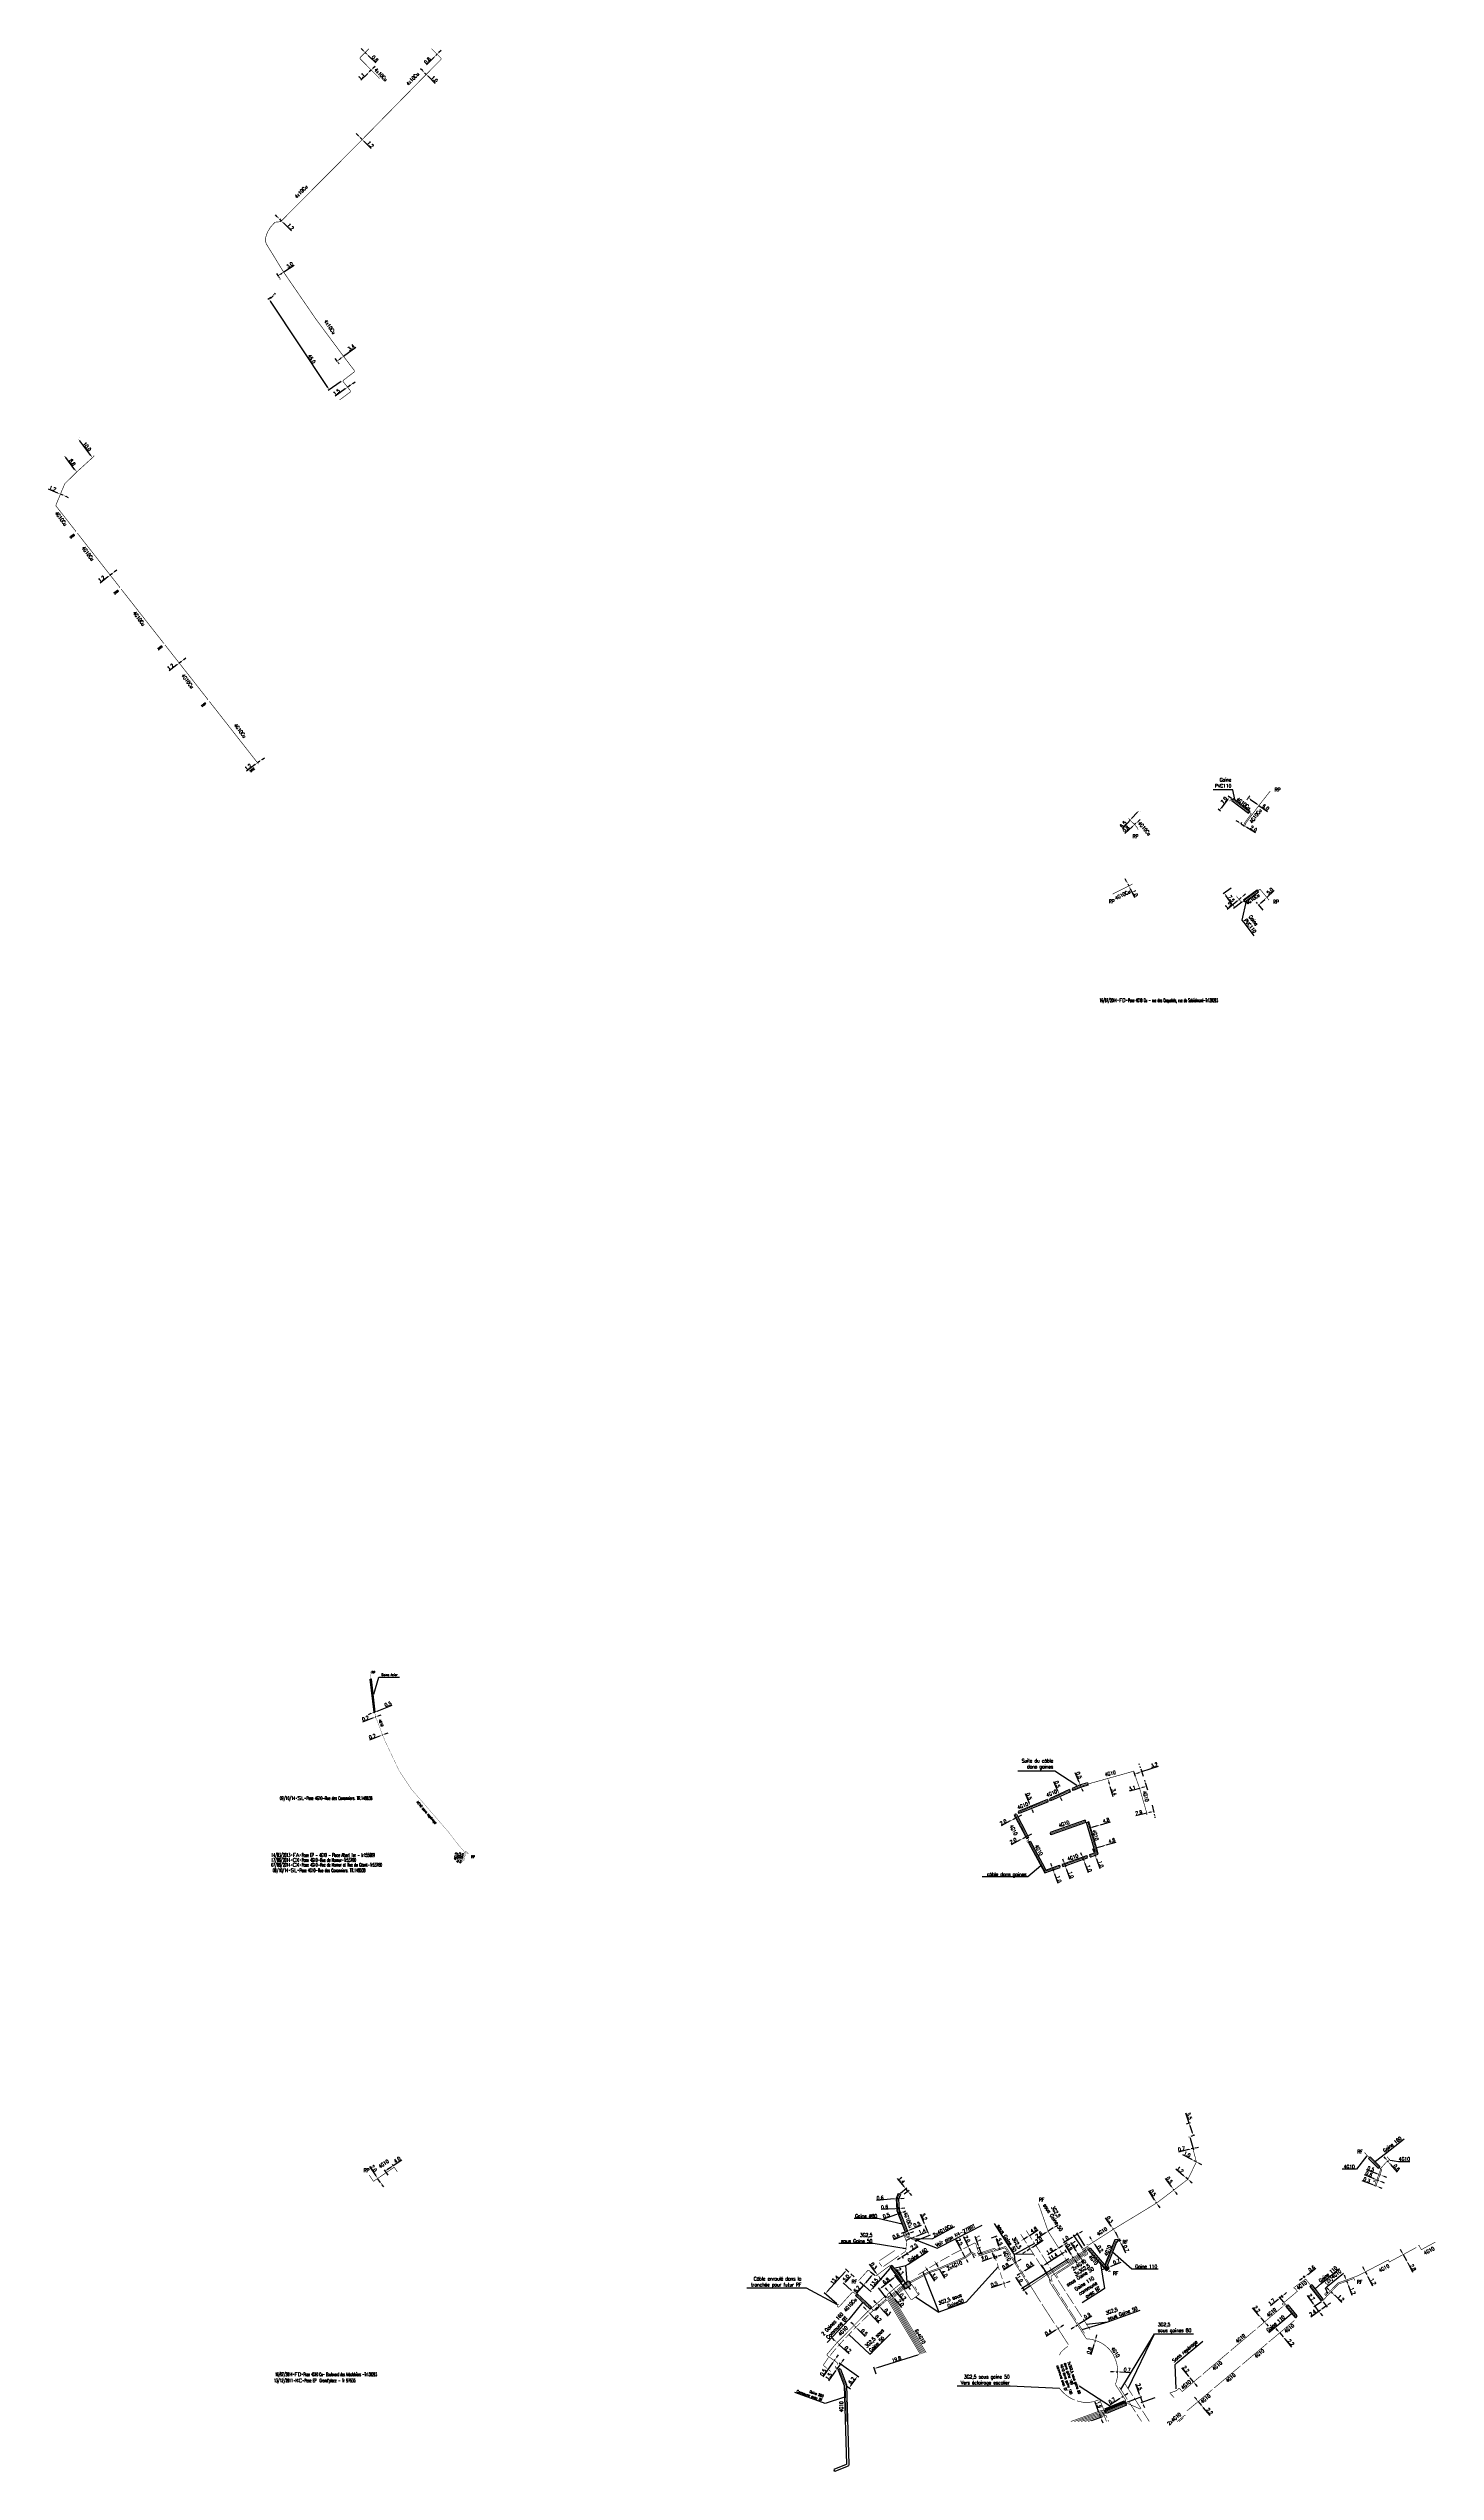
# Model space of a CAD drawing. Header units: millimetres. Extents: x 146415 to 147000, y 142979 to 144000.
import ezdxf
from ezdxf.enums import TextEntityAlignment as Align

# ---------------------------------------------------------------- set-up
doc = ezdxf.new("R2010")
doc.units = ezdxf.units.MM
doc.header["$PDMODE"] = 34
doc.linetypes.add('CENTER', pattern=[50.8, 31.75, -6.35, 6.35, -6.35])
doc.linetypes.add('E_ST_CU', pattern=[2000, 1000, 1000])
doc.layers.get('0').update_dxf_attribs({"linetype": 'CONTINUOUS'})
doc.layers.get('Defpoints').update_dxf_attribs({"linetype": 'CONTINUOUS'})
for name, color, linetype in [('E_100', 3, 'CONTINUOUS'), ('E_300', 7, 'CONTINUOUS'), ('E_400', 7, 'CONTINUOUS')]:
    doc.layers.add(name, color=color, linetype=linetype)
doc.styles.get("Standard").update_dxf_attribs({"font": 'romans.shx', "width": 0.85})
doc.dimstyles.get("Standard").update_dxf_attribs({"dimtxt": 1.5, "dimasz": 1.2, "dimexe": 0.625, "dimexo": 0.625, "dimgap": 0.25, "dimtad": 1, "dimdec": 1, "dimzin": 0, "dimdsep": 46, "dimtxsty": 'Standard', "dimcen": -0.5, "dimadec": 0, "dimazin": 0, "dimtfac": 1, "dimtdec": 1, "dimtmove": 0, "dimatfit": 3, "dimfxl": 0, "dimtolj": 1, "dimtzin": 0, "dimarcsym": 0})

# ---------------------------------------------------------------- blocks, each defined once
blk = doc.blocks.new('*D0')
at = {"layer": 'Defpoints', "color": 0, "linetype": 'Continuous', "transparency": 16777216}
for p in [(146541.4, 143857.4), (146542.6, 143858.2), (146542.6, 143858.2)]:
    blk.add_point(p, dxfattribs=at)
at = {"layer": 'E_100', "color": 0, "linetype": 'Continuous', "lineweight": -2, "transparency": 16777216}
for p, q in [((146540.4, 143856.7), (146536.1, 143853.6)), ((146541, 143857.9), (146541, 143857.9)), ((146542.6, 143858.2), (146541.4, 143857.4)), ((146542.2, 143858.7), (146542.2, 143858.7)), ((146543.6, 143858.9), (146544.5, 143859.6))]:
    blk.add_line(p, q, dxfattribs=at)
at = {"layer": 'E_100', "color": 0, "linetype": 'Continuous', "transparency": 16777216}
for points in [[(146540.3, 143856.8), (146540.5, 143856.5), (146541.4, 143857.4)], [(146543.4, 143859.1), (146543.7, 143858.8), (146542.6, 143858.2)]]:
    blk.add_solid(points, dxfattribs=at)
at = {"layer": 'E_100', "color": 0, "linetype": 'Continuous', "transparency": 16777216, "insert": (146536.7, 143855.3), "char_height": 1.5, "attachment_point": 5, "rotation": 35.4129}
blk.add_mtext('\\A1;1.5', dxfattribs=at)
blk = doc.blocks.new('*D1')
at = {"layer": 'Defpoints', "color": 0, "linetype": 'Continuous', "transparency": 16777216}
for p in [(146508.2, 143894.6), (146509.5, 143895.5), (146539.2, 143860)]:
    blk.add_point(p, dxfattribs=at)
at = {"layer": 'E_100', "color": 0, "linetype": 'Continuous', "lineweight": -2, "transparency": 16777216}
for p, q in [((146509, 143895.2), (146507.7, 143894.3)), ((146533, 143857.3), (146508.9, 143893.6)), ((146538.7, 143859.7), (146533.1, 143856))]:
    blk.add_line(p, q, dxfattribs=at)
at = {"layer": 'E_100', "color": 0, "linetype": 'Continuous', "transparency": 16777216}
for points in [[(146509, 143893.7), (146508.7, 143893.5), (146508.2, 143894.6)], [(146533.1, 143857.4), (146532.8, 143857.2), (146533.6, 143856.3)]]:
    blk.add_solid(points, dxfattribs=at)
at = {"layer": 'E_100', "color": 0, "linetype": 'Continuous', "transparency": 16777216, "insert": (146526.2, 143869.3), "char_height": 1.5, "attachment_point": 5, "rotation": 303.5392}
blk.add_mtext('\\A1;46.0', dxfattribs=at)
blk = doc.blocks.new('*D2')
at = {"layer": 'Defpoints', "color": 0, "linetype": 'Continuous', "transparency": 16777216}
for p in [(146536.9, 143868.3), (146536.9, 143868.3), (146539.6, 143870.4)]:
    blk.add_point(p, dxfattribs=at)
at = {"layer": 'E_100', "color": 0, "linetype": 'Continuous', "lineweight": -2, "transparency": 16777216}
for p, q in [((146537.9, 143869), (146538.7, 143869.7)), ((146539.6, 143870.4), (146544.8, 143874.3))]:
    blk.add_line(p, q, dxfattribs=at)
at = {"layer": 'E_100', "color": 0, "linetype": 'Continuous', "transparency": 16777216}
for points in [[(146537.8, 143869.2), (146538, 143868.9), (146536.9, 143868.3)], [(146538.6, 143869.8), (146538.8, 143869.5), (146539.6, 143870.4)]]:
    blk.add_solid(points, dxfattribs=at)
at = {"layer": 'E_100', "color": 0, "linetype": 'Continuous', "transparency": 16777216, "insert": (146542.9, 143874.1), "char_height": 1.5, "attachment_point": 5, "rotation": 37.3646}
blk.add_mtext('\\A1;3.4', dxfattribs=at)
blk = doc.blocks.new('*D3')
at = {"layer": 'Defpoints', "color": 0, "linetype": 'Continuous', "transparency": 16777216}
for p in [(146512, 143904.3), (146512, 143904.3), (146514.5, 143906)]:
    blk.add_point(p, dxfattribs=at)
at = {"layer": 'E_100', "color": 0, "linetype": 'Continuous', "lineweight": -2, "transparency": 16777216}
for p, q in [((146514.5, 143906), (146518.9, 143908.8)), ((146513, 143905), (146513.5, 143905.3))]:
    blk.add_line(p, q, dxfattribs=at)
at = {"layer": 'E_100', "color": 0, "linetype": 'Continuous', "transparency": 16777216}
for points in [[(146512.9, 143905.2), (146513.1, 143904.8), (146512, 143904.3)], [(146513.4, 143905.5), (146513.6, 143905.1), (146514.5, 143906)]]:
    blk.add_solid(points, dxfattribs=at)
at = {"layer": 'E_100', "color": 0, "linetype": 'Continuous', "transparency": 16777216, "insert": (146517, 143908.8), "char_height": 1.5, "attachment_point": 5, "rotation": 33.1545}
blk.add_mtext('\\A1;3.0', dxfattribs=at)
blk = doc.blocks.new('*D4')
at = {"layer": 'Defpoints', "color": 0, "linetype": 'Continuous', "transparency": 16777216}
for p in [(146512.6, 143928.3), (146512.6, 143928.3), (146513.4, 143927.4)]:
    blk.add_point(p, dxfattribs=at)
at = {"layer": 'E_100', "color": 0, "linetype": 'Continuous', "lineweight": -2, "transparency": 16777216}
for p, q in [((146511.7, 143929.1), (146510.9, 143930)), ((146512.6, 143928.3), (146513.4, 143927.4)), ((146514.3, 143926.6), (146517.7, 143923.2))]:
    blk.add_line(p, q, dxfattribs=at)
at = {"layer": 'E_100', "color": 0, "linetype": 'Continuous', "transparency": 16777216}
for points in [[(146511.9, 143929.3), (146511.6, 143929), (146512.6, 143928.3)], [(146514.4, 143926.7), (146514.2, 143926.4), (146513.4, 143927.4)]]:
    blk.add_solid(points, dxfattribs=at)
at = {"layer": 'E_100', "color": 0, "linetype": 'Continuous', "transparency": 16777216, "insert": (146517.3, 143925), "char_height": 1.5, "attachment_point": 5, "rotation": 315.3395}
blk.add_mtext('\\A1;1.2', dxfattribs=at)
blk = doc.blocks.new('*D5')
at = {"layer": 'Defpoints', "color": 0, "linetype": 'Continuous', "transparency": 16777216}
for p in [(146503.4, 143699.1), (146504.3, 143699.8), (146504.3, 143699.8)]:
    blk.add_point(p, dxfattribs=at)
at = {"layer": 'E_100', "color": 0, "linetype": 'Continuous', "lineweight": -2, "transparency": 16777216}
for p, q in [((146502.4, 143698.4), (146498.8, 143695.6)), ((146504.3, 143699.8), (146503.4, 143699.1)), ((146505.3, 143700.5), (146506.3, 143701.2))]:
    blk.add_line(p, q, dxfattribs=at)
at = {"layer": 'E_100', "color": 0, "linetype": 'Continuous', "transparency": 16777216}
for points in [[(146502.3, 143698.5), (146502.5, 143698.2), (146503.4, 143699.1)], [(146505.2, 143700.7), (146505.4, 143700.4), (146504.3, 143699.8)]]:
    blk.add_solid(points, dxfattribs=at)
at = {"layer": 'E_100', "color": 0, "linetype": 'Continuous', "transparency": 16777216, "insert": (146499.4, 143697.3), "char_height": 1.5, "attachment_point": 5, "rotation": 37.0456}
blk.add_mtext('\\A1;1.2', dxfattribs=at)
blk = doc.blocks.new('*D6')
at = {"layer": 'Defpoints', "color": 0, "linetype": 'Continuous', "transparency": 16777216}
for p in [(146470.4, 143741.1), (146471.3, 143741.8), (146471.3, 143741.8)]:
    blk.add_point(p, dxfattribs=at)
at = {"layer": 'E_100', "color": 0, "linetype": 'Continuous', "lineweight": -2, "transparency": 16777216}
for p, q in [((146472.3, 143742.6), (146473.2, 143743.3)), ((146469.4, 143740.4), (146466.1, 143737.8)), ((146471.3, 143741.8), (146470.4, 143741.1))]:
    blk.add_line(p, q, dxfattribs=at)
at = {"layer": 'E_100', "color": 0, "linetype": 'Continuous', "transparency": 16777216}
for points in [[(146469.3, 143740.5), (146469.5, 143740.2), (146470.4, 143741.1)], [(146472.1, 143742.7), (146472.4, 143742.4), (146471.3, 143741.8)]]:
    blk.add_solid(points, dxfattribs=at)
at = {"layer": 'E_100', "color": 0, "linetype": 'Continuous', "transparency": 16777216, "insert": (146466.7, 143739.5), "char_height": 1.5, "attachment_point": 5, "rotation": 38.1996}
blk.add_mtext('\\A1;1.2', dxfattribs=at)
blk = doc.blocks.new('*D7')
at = {"layer": 'Defpoints', "color": 0, "linetype": 'Continuous', "transparency": 16777216}
for p in [(146441.3, 143778.2), (146442.2, 143778.9), (146442.2, 143778.9)]:
    blk.add_point(p, dxfattribs=at)
at = {"layer": 'E_100', "color": 0, "linetype": 'Continuous', "lineweight": -2, "transparency": 16777216}
for p, q in [((146440.3, 143777.4), (146437, 143774.8)), ((146442.2, 143778.9), (146441.3, 143778.2)), ((146443.1, 143779.7), (146444.1, 143780.4))]:
    blk.add_line(p, q, dxfattribs=at)
at = {"layer": 'E_100', "color": 0, "linetype": 'Continuous', "transparency": 16777216}
for points in [[(146440.2, 143777.6), (146440.4, 143777.3), (146441.3, 143778.2)], [(146443, 143779.8), (146443.3, 143779.5), (146442.2, 143778.9)]]:
    blk.add_solid(points, dxfattribs=at)
at = {"layer": 'E_100', "color": 0, "linetype": 'Continuous', "transparency": 16777216, "insert": (146437.6, 143776.6), "char_height": 1.5, "attachment_point": 5, "rotation": 38.1585}
blk.add_mtext('\\A1;1.2', dxfattribs=at)
blk = doc.blocks.new('*D8')
at = {"layer": 'Defpoints', "color": 0, "linetype": 'Continuous', "transparency": 16777216}
for p in [(146420.3, 143812.3), (146421.4, 143811.8), (146421.4, 143811.8)]:
    blk.add_point(p, dxfattribs=at)
at = {"layer": 'E_100', "color": 0, "linetype": 'Continuous', "lineweight": -2, "transparency": 16777216}
for p, q in [((146419.2, 143812.7), (146415.2, 143814.4)), ((146421.4, 143811.8), (146420.3, 143812.3)), ((146422.5, 143811.4), (146423.6, 143810.9))]:
    blk.add_line(p, q, dxfattribs=at)
at = {"layer": 'E_100', "color": 0, "linetype": 'Continuous', "transparency": 16777216}
for points in [[(146419.2, 143812.9), (146419.1, 143812.6), (146420.3, 143812.3)], [(146422.6, 143811.5), (146422.4, 143811.2), (146421.4, 143811.8)]]:
    blk.add_solid(points, dxfattribs=at)
at = {"layer": 'E_100', "color": 0, "linetype": 'Continuous', "transparency": 16777216, "insert": (146417, 143814.7), "char_height": 1.5, "attachment_point": 5, "rotation": 337.4014}
blk.add_mtext('\\A1;1.2', dxfattribs=at)
blk = doc.blocks.new('*D9')
at = {"layer": 'Defpoints', "color": 0, "linetype": 'Continuous', "transparency": 16777216}
for p in [(146421.8, 143828.6), (146421.8, 143828.6), (146427.2, 143821.6)]:
    blk.add_point(p, dxfattribs=at)
at = {"layer": 'E_100', "color": 0, "linetype": 'Continuous', "lineweight": -2, "transparency": 16777216}
blk.add_line((146426.4, 143822.6), (146422.5, 143827.7), dxfattribs=at)
at = {"layer": 'E_100', "color": 0, "linetype": 'Continuous', "transparency": 16777216}
for points in [[(146422.7, 143827.8), (146422.4, 143827.5), (146421.8, 143828.6)], [(146426.6, 143822.7), (146426.3, 143822.5), (146427.2, 143821.6)]]:
    blk.add_solid(points, dxfattribs=at)
at = {"layer": 'E_100', "color": 0, "linetype": 'Continuous', "transparency": 16777216, "insert": (146425.3, 143825.7), "char_height": 1.5, "attachment_point": 5, "rotation": 307.515}
blk.add_mtext('\\A1;8.8', dxfattribs=at)
blk = doc.blocks.new('*D10')
at = {"layer": 'Defpoints', "color": 0, "linetype": 'Continuous', "transparency": 16777216}
for p in [(146427.7, 143835.6), (146427.7, 143835.6), (146433.8, 143827.7)]:
    blk.add_point(p, dxfattribs=at)
at = {"layer": 'E_100', "color": 0, "linetype": 'Continuous', "lineweight": -2, "transparency": 16777216}
for p, q in [((146428.2, 143836), (146428.2, 143836)), ((146433.1, 143828.6), (146428.5, 143834.7)), ((146434.3, 143828), (146434.3, 143828))]:
    blk.add_line(p, q, dxfattribs=at)
at = {"layer": 'E_100', "color": 0, "linetype": 'Continuous', "transparency": 16777216}
for points in [[(146428.6, 143834.8), (146428.3, 143834.6), (146427.7, 143835.6)], [(146433.2, 143828.7), (146432.9, 143828.5), (146433.8, 143827.7)]]:
    blk.add_solid(points, dxfattribs=at)
at = {"layer": 'E_100', "color": 0, "linetype": 'Continuous', "transparency": 16777216, "insert": (146431.5, 143832.3), "char_height": 1.5, "attachment_point": 5, "rotation": 307.1962}
blk.add_mtext('\\A1;10.0', dxfattribs=at)
blk = doc.blocks.new('*D11')
at = {"layer": 'Defpoints', "color": 0, "linetype": 'Continuous', "transparency": 16777216}
for p in [(146864.1, 143081.3), (146864.1, 143081.3), (146864.3, 143081)]:
    blk.add_point(p, dxfattribs=at)
at = {"layer": 'E_100', "color": 0, "linetype": 'Continuous', "lineweight": -2, "transparency": 16777216}
for p, q in [((146863.4, 143082.3), (146860.9, 143085.8)), ((146864.3, 143081), (146864.1, 143081.3)), ((146865, 143080), (146865.6, 143079))]:
    blk.add_line(p, q, dxfattribs=at)
at = {"layer": 'E_100', "color": 0, "linetype": 'Continuous', "transparency": 16777216}
for points in [[(146863.6, 143082.4), (146863.3, 143082.1), (146864.1, 143081.3)], [(146865.1, 143080.1), (146864.8, 143079.9), (146864.3, 143081)]]:
    blk.add_solid(points, dxfattribs=at)
at = {"layer": 'E_100', "color": 0, "linetype": 'Continuous', "transparency": 16777216, "insert": (146862.7, 143085.1), "char_height": 1.5, "attachment_point": 5, "rotation": 304.6256}
blk.add_mtext('\\A1;0.3', dxfattribs=at)
blk = doc.blocks.new('*D12')
at = {"layer": 'Defpoints', "color": 0, "linetype": 'Continuous', "transparency": 16777216}
for p in [(146889.5, 143098), (146889.5, 143098), (146889.8, 143097.6)]:
    blk.add_point(p, dxfattribs=at)
at = {"layer": 'E_100', "color": 0, "linetype": 'Continuous', "lineweight": -2, "transparency": 16777216}
for p, q in [((146888.8, 143099), (146886.2, 143102.5)), ((146889.8, 143097.6), (146889.5, 143098)), ((146890.5, 143096.6), (146891.2, 143095.7))]:
    blk.add_line(p, q, dxfattribs=at)
at = {"layer": 'E_100', "color": 0, "linetype": 'Continuous', "transparency": 16777216}
for points in [[(146888.9, 143099.1), (146888.6, 143098.9), (146889.5, 143098)], [(146890.6, 143096.7), (146890.3, 143096.5), (146889.8, 143097.6)]]:
    blk.add_solid(points, dxfattribs=at)
at = {"layer": 'E_100', "color": 0, "linetype": 'Continuous', "transparency": 16777216, "insert": (146887.9, 143101.8), "char_height": 1.5, "attachment_point": 5, "rotation": 306.0746}
blk.add_mtext('\\A1;0.5', dxfattribs=at)
blk = doc.blocks.new('*D13')
at = {"layer": 'Defpoints', "color": 0, "linetype": 'Continuous', "transparency": 16777216}
for p in [(146894.8, 143102.9), (146894.8, 143102.9), (146895.7, 143102.1)]:
    blk.add_point(p, dxfattribs=at)
at = {"layer": 'E_100', "color": 0, "linetype": 'Continuous', "lineweight": -2, "transparency": 16777216}
for p, q in [((146893.8, 143103.6), (146890.6, 143106.3)), ((146895.7, 143102.1), (146894.8, 143102.9)), ((146896.6, 143101.3), (146897.5, 143100.6))]:
    blk.add_line(p, q, dxfattribs=at)
at = {"layer": 'E_100', "color": 0, "linetype": 'Continuous', "transparency": 16777216}
for points in [[(146894, 143103.8), (146893.7, 143103.5), (146894.8, 143102.9)], [(146896.7, 143101.5), (146896.5, 143101.2), (146895.7, 143102.1)]]:
    blk.add_solid(points, dxfattribs=at)
at = {"layer": 'E_100', "color": 0, "linetype": 'Continuous', "transparency": 16777216, "insert": (146892.4, 143106.1), "char_height": 1.5, "attachment_point": 5, "rotation": 320.6299}
blk.add_mtext('\\A1;1.2', dxfattribs=at)
blk = doc.blocks.new('*D14')
at = {"layer": 'Defpoints', "color": 0, "linetype": 'Continuous', "transparency": 16777216}
for p in [(146898.4, 143109.9), (146898.4, 143109.9), (146899.3, 143109.4)]:
    blk.add_point(p, dxfattribs=at)
at = {"layer": 'E_100', "color": 0, "linetype": 'Continuous', "lineweight": -2, "transparency": 16777216}
for p, q in [((146897.3, 143110.4), (146893.6, 143112.4)), ((146899.3, 143109.4), (146898.4, 143109.9)), ((146900.3, 143108.9), (146901.4, 143108.3))]:
    blk.add_line(p, q, dxfattribs=at)
at = {"layer": 'E_100', "color": 0, "linetype": 'Continuous', "transparency": 16777216}
for points in [[(146897.4, 143110.6), (146897.2, 143110.3), (146898.4, 143109.9)], [(146900.4, 143109.1), (146900.2, 143108.7), (146899.3, 143109.4)]]:
    blk.add_solid(points, dxfattribs=at)
at = {"layer": 'E_100', "color": 0, "linetype": 'Continuous', "transparency": 16777216, "insert": (146895.4, 143112.6), "char_height": 1.5, "attachment_point": 5, "rotation": 332.7579}
blk.add_mtext('\\A1;1.0', dxfattribs=at)
blk = doc.blocks.new('*D15')
at = {"layer": 'Defpoints', "color": 0, "linetype": 'Continuous', "transparency": 16777216}
for p in [(146896.6, 143120.1), (146897.1, 143114.9), (146897.1, 143114.9)]:
    blk.add_point(p, dxfattribs=at)
at = {"layer": 'E_100', "color": 0, "linetype": 'Continuous', "lineweight": -2, "transparency": 16777216}
for p, q in [((146896, 143114.6), (146891.7, 143113.5)), ((146896.7, 143119.4), (146898, 143114.5)), ((146897.8, 143115.1), (146897.1, 143114.9)), ((146899, 143115.4), (146900.1, 143115.6))]:
    blk.add_line(p, q, dxfattribs=at)
at = {"layer": 'E_100', "color": 0, "linetype": 'Continuous', "transparency": 16777216}
for points in [[(146895.9, 143114.8), (146896, 143114.4), (146897.1, 143114.9)], [(146898.9, 143115.6), (146899, 143115.2), (146897.8, 143115.1)]]:
    blk.add_solid(points, dxfattribs=at)
at = {"layer": 'E_100', "color": 0, "linetype": 'Continuous', "transparency": 16777216, "insert": (146893, 143114.9), "char_height": 1.5, "attachment_point": 5, "rotation": 13.9996}
blk.add_mtext('\\A1;0.7', dxfattribs=at)
blk = doc.blocks.new('*D16')
at = {"layer": 'Defpoints', "color": 0, "linetype": 'Continuous', "transparency": 16777216}
for p in [(146894.6, 143125.2), (146896.2, 143125.8), (146896.6, 143120.1)]:
    blk.add_point(p, dxfattribs=at)
at = {"layer": 'E_100', "color": 0, "linetype": 'Continuous', "lineweight": -2, "transparency": 16777216}
for p, q in [((146896.2, 143125.8), (146894.8, 143129.9)), ((146895.1, 143125.4), (146896.8, 143126)), ((146897.6, 143121.7), (146896.6, 143124.6)), ((146897.1, 143120.3), (146898.6, 143120.8))]:
    blk.add_line(p, q, dxfattribs=at)
at = {"layer": 'E_100', "color": 0, "linetype": 'Continuous', "transparency": 16777216}
for points in [[(146896.8, 143124.7), (146896.4, 143124.6), (146896.2, 143125.8)], [(146897.8, 143121.8), (146897.5, 143121.6), (146898, 143120.6)]]:
    blk.add_solid(points, dxfattribs=at)
at = {"layer": 'E_100', "color": 0, "linetype": 'Continuous', "transparency": 16777216, "insert": (146896.3, 143128.7), "char_height": 1.5, "attachment_point": 5, "rotation": 289.2253}
blk.add_mtext('\\A1;5.5', dxfattribs=at)
blk = doc.blocks.new('*D17')
at = {"layer": 'Defpoints', "color": 0, "linetype": 'Continuous', "transparency": 16777216}
for p in [(146855.6, 143075.8), (146855.6, 143075.8), (146855.7, 143075.6)]:
    blk.add_point(p, dxfattribs=at)
at = {"layer": 'E_100', "color": 0, "linetype": 'Continuous', "lineweight": -2, "transparency": 16777216}
for p, q in [((146854.9, 143076.8), (146854.3, 143077.8)), ((146855.6, 143075.8), (146855.7, 143075.6)), ((146856.4, 143074.6), (146858.7, 143070.9))]:
    blk.add_line(p, q, dxfattribs=at)
at = {"layer": 'E_100', "color": 0, "linetype": 'Continuous', "transparency": 16777216}
for points in [[(146855.1, 143076.9), (146854.8, 143076.7), (146855.6, 143075.8)], [(146856.5, 143074.7), (146856.2, 143074.5), (146855.7, 143075.6)]]:
    blk.add_solid(points, dxfattribs=at)
at = {"layer": 'E_100', "color": 0, "linetype": 'Continuous', "transparency": 16777216, "insert": (146858.7, 143072.8), "char_height": 1.5, "attachment_point": 5, "rotation": 302.5652}
blk.add_mtext('\\A1;0.2', dxfattribs=at)
blk = doc.blocks.new('*D18')
at = {"layer": 'Defpoints', "color": 0, "linetype": 'Continuous', "transparency": 16777216}
for p in [(146754.1, 143061.8), (146755.4, 143060.6), (146754.4, 143054.8)]:
    blk.add_point(p, dxfattribs=at)
at = {"layer": 'E_100', "color": 0, "linetype": 'Continuous', "lineweight": -2, "transparency": 16777216}
for p, q in [((146751.6, 143059), (146753.3, 143060.9)), ((146754.9, 143061), (146753.6, 143062.2)), ((146753.9, 143055.2), (146750.3, 143058.5))]:
    blk.add_line(p, q, dxfattribs=at)
at = {"layer": 'E_100', "color": 0, "linetype": 'Continuous', "transparency": 16777216}
for points in [[(146753.1, 143061), (146753.4, 143060.8), (146754.1, 143061.8)], [(146751.4, 143059.1), (146751.7, 143058.8), (146750.7, 143058.1)]]:
    blk.add_solid(points, dxfattribs=at)
at = {"layer": 'E_100', "color": 0, "linetype": 'Continuous', "transparency": 16777216, "insert": (146751.6, 143060.5), "char_height": 1.5, "attachment_point": 5, "rotation": 47.8687}
blk.add_mtext('\\A1;5.0', dxfattribs=at)
blk = doc.blocks.new('*D19')
at = {"layer": 'Defpoints', "color": 0, "linetype": 'Continuous', "transparency": 16777216}
for p in [(146751.8, 143063.9), (146753.2, 143062.6), (146748.1, 143049.2)]:
    blk.add_point(p, dxfattribs=at)
at = {"layer": 'E_100', "color": 0, "linetype": 'Continuous', "lineweight": -2, "transparency": 16777216}
for p, q in [((146743.6, 143054.8), (146751, 143063)), ((146752.7, 143063), (146751.3, 143064.3)), ((146747.6, 143049.6), (146742.3, 143054.3))]:
    blk.add_line(p, q, dxfattribs=at)
at = {"layer": 'E_100', "color": 0, "linetype": 'Continuous', "transparency": 16777216}
for points in [[(146750.8, 143063.1), (146751.1, 143062.8), (146751.8, 143063.9)], [(146743.5, 143054.9), (146743.8, 143054.7), (146742.8, 143053.9)]]:
    blk.add_solid(points, dxfattribs=at)
at = {"layer": 'E_100', "color": 0, "linetype": 'Continuous', "transparency": 16777216, "insert": (146746.7, 143059.7), "char_height": 1.5, "attachment_point": 5, "rotation": 47.8687}
blk.add_mtext('\\A1;13.4', dxfattribs=at)
blk = doc.blocks.new('*D20')
at = {"layer": 'Defpoints', "color": 0, "linetype": 'Continuous', "transparency": 16777216}
for p in [(146550.5, 143990.3), (146550.5, 143990.3), (146551.3, 143991)]:
    blk.add_point(p, dxfattribs=at)
at = {"layer": 'E_100', "color": 0, "linetype": 'Continuous', "lineweight": -2, "transparency": 16777216}
for p, q in [((146549.7, 143989.4), (146547, 143986.7)), ((146551.3, 143991), (146550.5, 143990.3)), ((146552.2, 143991.9), (146553, 143992.7))]:
    blk.add_line(p, q, dxfattribs=at)
at = {"layer": 'E_100', "color": 0, "linetype": 'Continuous', "transparency": 16777216}
for points in [[(146549.6, 143989.6), (146549.8, 143989.3), (146550.5, 143990.3)], [(146552, 143992), (146552.3, 143991.7), (146551.3, 143991)]]:
    blk.add_solid(points, dxfattribs=at)
at = {"layer": 'E_100', "color": 0, "linetype": 'Continuous', "transparency": 16777216, "insert": (146547.2, 143988.4), "char_height": 1.5, "attachment_point": 5, "rotation": 44.7177}
blk.add_mtext('\\A1;1.1', dxfattribs=at)
blk = doc.blocks.new('*D21')
at = {"layer": 'Defpoints', "color": 0, "linetype": 'Continuous', "transparency": 16777216}
for p in [(146548.8, 143998.4), (146549.3, 143997.9), (146549.3, 143997.9)]:
    blk.add_point(p, dxfattribs=at)
at = {"layer": 'E_100', "color": 0, "linetype": 'Continuous', "lineweight": -2, "transparency": 16777216}
for p, q in [((146547.9, 143999.3), (146547.1, 144000.1)), ((146548.8, 143998.4), (146549.3, 143997.9)), ((146550.2, 143997), (146553.3, 143994))]:
    blk.add_line(p, q, dxfattribs=at)
at = {"layer": 'E_100', "color": 0, "linetype": 'Continuous', "transparency": 16777216}
for points in [[(146548.1, 143999.4), (146547.8, 143999.1), (146548.8, 143998.4)], [(146550.3, 143997.2), (146550.1, 143996.9), (146549.3, 143997.9)]]:
    blk.add_solid(points, dxfattribs=at)
at = {"layer": 'E_100', "color": 0, "linetype": 'Continuous', "transparency": 16777216, "insert": (146552.9, 143995.8), "char_height": 1.5, "attachment_point": 5, "rotation": 315.3916}
blk.add_mtext('\\A1;0.8', dxfattribs=at)
blk = doc.blocks.new('*D22')
at = {"layer": 'Defpoints', "color": 0, "linetype": 'Continuous', "transparency": 16777216}
for p in [(146578.5, 143997.1), (146578.5, 143997.1), (146579.1, 143997.7)]:
    blk.add_point(p, dxfattribs=at)
at = {"layer": 'E_100', "color": 0, "linetype": 'Continuous', "lineweight": -2, "transparency": 16777216}
for p, q in [((146579.9, 143998.5), (146580.8, 143999.4)), ((146577.7, 143996.3), (146574.6, 143993.2)), ((146579.1, 143997.7), (146578.5, 143997.1))]:
    blk.add_line(p, q, dxfattribs=at)
at = {"layer": 'E_100', "color": 0, "linetype": 'Continuous', "transparency": 16777216}
for points in [[(146579.8, 143998.7), (146580.1, 143998.4), (146579.1, 143997.7)], [(146577.5, 143996.4), (146577.8, 143996.1), (146578.5, 143997.1)]]:
    blk.add_solid(points, dxfattribs=at)
at = {"layer": 'E_100', "color": 0, "linetype": 'Continuous', "transparency": 16777216, "insert": (146575, 143995), "char_height": 1.5, "attachment_point": 5, "rotation": 45.2168}
blk.add_mtext('\\A1;0.8', dxfattribs=at)
blk = doc.blocks.new('*D23')
at = {"layer": 'Defpoints', "color": 0, "linetype": 'Continuous', "transparency": 16777216}
for p in [(146546.7, 143962.6), (146546.7, 143962.6), (146547.5, 143961.7)]:
    blk.add_point(p, dxfattribs=at)
at = {"layer": 'E_100', "color": 0, "linetype": 'Continuous', "lineweight": -2, "transparency": 16777216}
for p, q in [((146545.8, 143963.4), (146545, 143964.3)), ((146546.7, 143962.6), (146547.5, 143961.7)), ((146548.4, 143960.9), (146551.3, 143957.9))]:
    blk.add_line(p, q, dxfattribs=at)
at = {"layer": 'E_100', "color": 0, "linetype": 'Continuous', "transparency": 16777216}
for points in [[(146546, 143963.6), (146545.7, 143963.3), (146546.7, 143962.6)], [(146548.5, 143961), (146548.2, 143960.7), (146547.5, 143961.7)]]:
    blk.add_solid(points, dxfattribs=at)
at = {"layer": 'E_100', "color": 0, "linetype": 'Continuous', "transparency": 16777216, "insert": (146551, 143959.7), "char_height": 1.5, "attachment_point": 5, "rotation": 315.0065}
blk.add_mtext('\\A1;1.2', dxfattribs=at)
blk = doc.blocks.new('*D24')
at = {"layer": 'Defpoints', "color": 0, "linetype": 'Continuous', "transparency": 16777216}
for p in [(146573.8, 143989.9), (146573.8, 143989.9), (146574.5, 143989.2)]:
    blk.add_point(p, dxfattribs=at)
at = {"layer": 'E_100', "color": 0, "linetype": 'Continuous', "lineweight": -2, "transparency": 16777216}
for p, q in [((146573, 143990.8), (146572.1, 143991.6)), ((146573.8, 143989.9), (146574.5, 143989.2)), ((146575.4, 143988.4), (146578.3, 143985.4))]:
    blk.add_line(p, q, dxfattribs=at)
at = {"layer": 'E_100', "color": 0, "linetype": 'Continuous', "transparency": 16777216}
for points in [[(146573.1, 143990.9), (146572.8, 143990.6), (146573.8, 143989.9)], [(146575.5, 143988.5), (146575.2, 143988.2), (146574.5, 143989.2)]]:
    blk.add_solid(points, dxfattribs=at)
at = {"layer": 'E_100', "color": 0, "linetype": 'Continuous', "transparency": 16777216, "insert": (146578, 143987.2), "char_height": 1.5, "attachment_point": 5, "rotation": 315.0065}
blk.add_mtext('\\A1;1.0', dxfattribs=at)
blk = doc.blocks.new('*D25')
at = {"layer": 'Defpoints', "color": 0, "linetype": 'Continuous', "transparency": 16777216}
for p in [(146882.3, 143092.5), (146882.5, 143092.1), (146882.5, 143092.1)]:
    blk.add_point(p, dxfattribs=at)
at = {"layer": 'E_100', "color": 0, "linetype": 'Continuous', "lineweight": -2, "transparency": 16777216}
for p, q in [((146881.6, 143093.5), (146879.2, 143097.2)), ((146882.5, 143092.1), (146882.3, 143092.5)), ((146883.2, 143091.1), (146883.8, 143090.1))]:
    blk.add_line(p, q, dxfattribs=at)
at = {"layer": 'E_100', "color": 0, "linetype": 'Continuous', "transparency": 16777216}
for points in [[(146881.8, 143093.6), (146881.4, 143093.4), (146882.3, 143092.5)], [(146883.4, 143091.2), (146883, 143091), (146882.5, 143092.1)]]:
    blk.add_solid(points, dxfattribs=at)
at = {"layer": 'E_100', "color": 0, "linetype": 'Continuous', "transparency": 16777216, "insert": (146880.9, 143096.4), "char_height": 1.5, "attachment_point": 5, "rotation": 303.235}
blk.add_mtext('\\A1;0.5', dxfattribs=at)
blk = doc.blocks.new('*D26')
at = {"layer": 'Defpoints', "color": 0, "linetype": 'Continuous', "transparency": 16777216}
for p in [(146555.9, 143289.3), (146555.9, 143289.3), (146556.1, 143289.4)]:
    blk.add_point(p, dxfattribs=at)
at = {"layer": 'E_100', "color": 0, "linetype": 'Continuous', "lineweight": -2, "transparency": 16777216}
for p, q in [((146554.8, 143288.9), (146550.6, 143287.2)), ((146555.7, 143289.9), (146555.7, 143289.9)), ((146556.1, 143289.4), (146555.9, 143289.3)), ((146557.2, 143289.8), (146558.4, 143290.2))]:
    blk.add_line(p, q, dxfattribs=at)
at = {"layer": 'E_100', "color": 0, "linetype": 'Continuous', "transparency": 16777216}
for points in [[(146554.7, 143289), (146554.9, 143288.7), (146555.9, 143289.3)], [(146557.2, 143290), (146557.3, 143289.6), (146556.1, 143289.4)]]:
    blk.add_solid(points, dxfattribs=at)
at = {"layer": 'E_100', "color": 0, "linetype": 'Continuous', "transparency": 16777216, "insert": (146551.8, 143288.7), "char_height": 1.5, "attachment_point": 5, "rotation": 21.2689}
blk.add_mtext('\\A1;0.2', dxfattribs=at)
blk = doc.blocks.new('*D27')
at = {"layer": 'Defpoints', "color": 0, "linetype": 'Continuous', "transparency": 16777216}
for p in [(146553, 143296.9), (146553, 143296.9), (146553.2, 143296.9)]:
    blk.add_point(p, dxfattribs=at)
at = {"layer": 'E_100', "color": 0, "linetype": 'Continuous', "lineweight": -2, "transparency": 16777216}
for p, q in [((146551.9, 143296.4), (146547.7, 143294.8)), ((146553, 143297.5), (146553, 143297.5)), ((146553.2, 143296.9), (146553, 143296.9)), ((146553.3, 143296.3), (146553.3, 143296.3)), ((146554.3, 143297.4), (146555.5, 143297.8))]:
    blk.add_line(p, q, dxfattribs=at)
at = {"layer": 'E_100', "color": 0, "linetype": 'Continuous', "transparency": 16777216}
for points in [[(146551.8, 143296.6), (146552, 143296.2), (146553, 143296.9)], [(146554.3, 143297.5), (146554.4, 143297.2), (146553.2, 143296.9)]]:
    blk.add_solid(points, dxfattribs=at)
at = {"layer": 'E_100', "color": 0, "linetype": 'Continuous', "transparency": 16777216, "insert": (146548.9, 143296.3), "char_height": 1.5, "attachment_point": 5, "rotation": 21.2689}
blk.add_mtext('\\A1;0.2', dxfattribs=at)
blk = doc.blocks.new('*D28')
at = {"layer": 'Defpoints', "color": 0, "linetype": 'Continuous', "transparency": 16777216}
for p in [(146552.3, 143298.8), (146552.3, 143298.8), (146552.7, 143299)]:
    blk.add_point(p, dxfattribs=at)
at = {"layer": 'E_100', "color": 0, "linetype": 'Continuous', "lineweight": -2, "transparency": 16777216}
for p, q in [((146551.2, 143298.4), (146550, 143297.9)), ((146552.3, 143298.8), (146552.7, 143299)), ((146553.9, 143299.4), (146560.2, 143301.9))]:
    blk.add_line(p, q, dxfattribs=at)
at = {"layer": 'E_100', "color": 0, "linetype": 'Continuous', "transparency": 16777216}
for points in [[(146551.1, 143298.6), (146551.2, 143298.2), (146552.3, 143298.8)], [(146553.8, 143299.6), (146553.9, 143299.2), (146552.7, 143299)]]:
    blk.add_solid(points, dxfattribs=at)
at = {"layer": 'E_100', "color": 0, "linetype": 'Continuous', "transparency": 16777216, "insert": (146558.4, 143302.3), "char_height": 1.5, "attachment_point": 5, "rotation": 21.2689}
blk.add_mtext('\\A1;0.5', dxfattribs=at)
blk = doc.blocks.new('*D29')
at = {"layer": 'Defpoints', "color": 0, "linetype": 'Continuous', "transparency": 16777216}
for p in [(146772.5, 143061.2), (146769, 143051.5), (146776.1, 143056.6)]:
    blk.add_point(p, dxfattribs=at)
at = {"layer": 'E_100', "color": 0, "linetype": 'Continuous', "lineweight": -2, "transparency": 16777216}
for p, q in [((146766.5, 143056.5), (146771.5, 143060.5)), ((146775.7, 143057.1), (146772.1, 143061.7)), ((146768.6, 143052), (146765.2, 143056.3))]:
    blk.add_line(p, q, dxfattribs=at)
at = {"layer": 'E_100', "color": 0, "linetype": 'Continuous', "transparency": 16777216}
for points in [[(146771.4, 143060.6), (146771.6, 143060.3), (146772.5, 143061.2)], [(146766.4, 143056.7), (146766.6, 143056.4), (146765.6, 143055.8)]]:
    blk.add_solid(points, dxfattribs=at)
at = {"layer": 'E_100', "color": 0, "linetype": 'Continuous', "transparency": 16777216, "insert": (146768.4, 143059.3), "char_height": 1.5, "attachment_point": 5, "rotation": 38.3098}
blk.add_mtext('\\A1;6.8', dxfattribs=at)
blk = doc.blocks.new('*D30')
at = {"layer": 'Defpoints', "color": 0, "linetype": 'Continuous', "transparency": 16777216}
for p in [(146764.9, 143049.3), (146764.9, 143049.3), (146765.6, 143048.5)]:
    blk.add_point(p, dxfattribs=at)
at = {"layer": 'E_100', "color": 0, "linetype": 'Continuous', "lineweight": -2, "transparency": 16777216}
for p, q in [((146764.1, 143050.1), (146763.3, 143051)), ((146764.9, 143049.3), (146765.6, 143048.5)), ((146764.5, 143048.8), (146764.5, 143048.8)), ((146765.1, 143048.1), (146765.1, 143048.1)), ((146766.4, 143047.6), (146769.3, 143044.4))]:
    blk.add_line(p, q, dxfattribs=at)
at = {"layer": 'E_100', "color": 0, "linetype": 'Continuous', "transparency": 16777216}
for points in [[(146764.3, 143050.3), (146764, 143050), (146764.9, 143049.3)], [(146766.6, 143047.8), (146766.3, 143047.5), (146765.6, 143048.5)]]:
    blk.add_solid(points, dxfattribs=at)
at = {"layer": 'E_100', "color": 0, "linetype": 'Continuous', "transparency": 16777216, "insert": (146769, 143046.2), "char_height": 1.5, "attachment_point": 5, "rotation": 312.0012}
blk.add_mtext('\\A1;0.3', dxfattribs=at)
blk = doc.blocks.new('*D31')
at = {"layer": 'Defpoints', "color": 0, "linetype": 'Continuous', "transparency": 16777216}
for p in [(146763.4, 143022.3), (146764.4, 143019.4), (146782.8, 143028.4)]:
    blk.add_point(p, dxfattribs=at)
at = {"layer": 'E_100', "color": 0, "linetype": 'Continuous', "lineweight": -2, "transparency": 16777216}
for p, q in [((146764.2, 143020), (146763.3, 143022.9)), ((146781.7, 143028), (146764.6, 143022.7))]:
    blk.add_line(p, q, dxfattribs=at)
at = {"layer": 'E_100', "color": 0, "linetype": 'Continuous', "transparency": 16777216}
for points in [[(146764.5, 143022.9), (146764.6, 143022.5), (146763.4, 143022.3)], [(146781.6, 143028.2), (146781.7, 143027.8), (146782.8, 143028.4)]]:
    blk.add_solid(points, dxfattribs=at)
at = {"layer": 'E_100', "color": 0, "linetype": 'Continuous', "transparency": 16777216, "insert": (146772.8, 143026.3), "char_height": 1.5, "attachment_point": 5, "rotation": 17.3896}
blk.add_mtext('\\A1;19.8', dxfattribs=at)
blk = doc.blocks.new('E_300_02')
at = {"color": 0, "linetype": 'Continuous'}
blk.add_solid([(-1, 0.75), (-1, 0), (1, 0.75), (1, 0)], dxfattribs=at)
at = {"color": 0, "linetype": 'Continuous', "width": 0.75, "flags": 3}
for tag, p in [('DEF_COUP', (0, -6.75)), ('DEF_TYPE', (0, -9.25)), ('DEF_LEG', (0, -4.25))]:
    blk.add_attdef(tag, text='', height=1.2, dxfattribs=at).set_placement(p, align=Align.MIDDLE)
blk = doc.blocks.new('GIS_MODF')
at = {"color": 0, "linetype": 'Continuous', "flags": 128}
for points in [[(-2.2, 0), (-1.7, 0)], [(1.5, 0), (2, 0)]]:
    blk.add_lwpolyline(points, dxfattribs=at)
at = {"color": 0, "linetype": 'Continuous', "width": 0.5}
blk.add_attdef('DATE', text='', height=1.5, dxfattribs=at).set_placement((-2.5, -0.8), align=Align.RIGHT)
at = {"color": 0, "linetype": 'Continuous', "width": 1.771291}
blk.add_attdef('USER', text='', height=1.5, dxfattribs=at).set_placement((-1.5, -0.8), (1.3, -0.8), align=Align.FIT)
at = {"color": 0, "linetype": 'Continuous', "width": 0.5}
blk.add_attdef('DESC', (2.3, -0.8), '', height=1.5, dxfattribs=at)
blk = doc.blocks.new('*D34')
at = {"layer": 'Defpoints', "color": 0, "linetype": 'Continuous', "transparency": 16777216}
for p in [(146854.5, 143000.2), (146858.5, 143003.1), (146858.9, 143001.8)]:
    blk.add_point(p, dxfattribs=at)
at = {"layer": 'E_100', "color": 0, "linetype": 'Continuous', "lineweight": -2, "transparency": 16777216}
for p, q in [((146858, 143004.2), (146856.6, 143008.1)), ((146855.1, 143000.4), (146859.5, 143002)), ((146858.9, 143001.8), (146858.5, 143003.1)), ((146859.3, 143000.7), (146859.8, 142999.5))]:
    blk.add_line(p, q, dxfattribs=at)
at = {"layer": 'E_100', "color": 0, "linetype": 'Continuous', "transparency": 16777216}
for points in [[(146858.2, 143004.3), (146857.9, 143004.2), (146858.5, 143003.1)], [(146859.5, 143000.7), (146859.2, 143000.6), (146858.9, 143001.8)]]:
    blk.add_solid(points, dxfattribs=at)
at = {"layer": 'E_100', "color": 0, "linetype": 'Continuous', "transparency": 16777216, "insert": (146858.1, 143007.1), "char_height": 1.5, "attachment_point": 5, "rotation": 289.9845}
blk.add_mtext('\\A1;1.9', dxfattribs=at)
blk = doc.blocks.new('*D35')
at = {"layer": 'Defpoints', "color": 0, "linetype": 'Continuous', "transparency": 16777216}
for p in [(146869.8, 143008), (146876.5, 143008.1), (146882.3, 143010.2)]:
    blk.add_point(p, dxfattribs=at)
at = {"layer": 'E_100', "color": 0, "linetype": 'Continuous', "lineweight": -2, "transparency": 16777216}
for p, q in [((146870.4, 143008.3), (146876.3, 143010.5)), ((146875.3, 143011.4), (146873.8, 143015.7)), ((146876.5, 143008.1), (146875.8, 143010.2)), ((146881.7, 143010), (146875.9, 143007.9)), ((146876.9, 143007), (146877.4, 143005.9))]:
    blk.add_line(p, q, dxfattribs=at)
at = {"layer": 'E_100', "color": 0, "linetype": 'Continuous', "transparency": 16777216}
for points in [[(146875.5, 143011.4), (146875.2, 143011.3), (146875.8, 143010.2)], [(146877.1, 143007.1), (146876.8, 143006.9), (146876.5, 143008.1)]]:
    blk.add_solid(points, dxfattribs=at)
at = {"layer": 'E_100', "color": 0, "linetype": 'Continuous', "transparency": 16777216, "insert": (146875.2, 143014.6), "char_height": 1.5, "attachment_point": 5, "rotation": 290.1264}
blk.add_mtext('\\A1;2.5', dxfattribs=at)
blk = doc.blocks.new('*D36')
at = {"layer": 'Defpoints', "color": 0, "linetype": 'Continuous', "transparency": 16777216}
for p in [(146867.8, 143010.2), (146867.8, 143010.2), (146868.4, 143010.6)]:
    blk.add_point(p, dxfattribs=at)
at = {"layer": 'E_100', "color": 0, "linetype": 'Continuous', "lineweight": -2, "transparency": 16777216}
for p, q in [((146866.8, 143009.6), (146862.9, 143007.1)), ((146868.4, 143010.6), (146867.8, 143010.2)), ((146869.4, 143011.3), (146870.4, 143011.9))]:
    blk.add_line(p, q, dxfattribs=at)
at = {"layer": 'E_100', "color": 0, "linetype": 'Continuous', "transparency": 16777216}
for points in [[(146866.7, 143009.8), (146866.9, 143009.4), (146867.8, 143010.2)], [(146869.3, 143011.4), (146869.5, 143011.1), (146868.4, 143010.6)]]:
    blk.add_solid(points, dxfattribs=at)
at = {"layer": 'E_100', "color": 0, "linetype": 'Continuous', "transparency": 16777216, "insert": (146863.7, 143008.8), "char_height": 1.5, "attachment_point": 5, "rotation": 32.9416}
blk.add_mtext('\\A1;0.7', dxfattribs=at)
blk = doc.blocks.new('*D37')
at = {"layer": 'Defpoints', "color": 0, "linetype": 'Continuous', "transparency": 16777216}
for p in [(146861.7, 143064.8), (146862.3, 143065), (146862.3, 143065)]:
    blk.add_point(p, dxfattribs=at)
at = {"layer": 'E_100', "color": 0, "linetype": 'Continuous', "lineweight": -2, "transparency": 16777216}
for p, q in [((146860.6, 143064.3), (146859.4, 143063.9)), ((146861.7, 143064.8), (146862.3, 143065)), ((146863.4, 143065.5), (146867.5, 143067.1))]:
    blk.add_line(p, q, dxfattribs=at)
at = {"layer": 'E_100', "color": 0, "linetype": 'Continuous', "transparency": 16777216}
for points in [[(146860.5, 143064.5), (146860.6, 143064.1), (146861.7, 143064.8)], [(146863.4, 143065.7), (146863.5, 143065.3), (146862.3, 143065)]]:
    blk.add_solid(points, dxfattribs=at)
at = {"layer": 'E_100', "color": 0, "linetype": 'Continuous', "transparency": 16777216, "insert": (146865.6, 143067.4), "char_height": 1.5, "attachment_point": 5, "rotation": 21.9747}
blk.add_mtext('\\A1;0.7', dxfattribs=at)
blk = doc.blocks.new('*D38')
at = {"layer": 'Defpoints', "color": 0, "linetype": 'Continuous', "transparency": 16777216}
for p in [(146865.8, 143076.3), (146866.2, 143075.7), (146866.9, 143076.1)]:
    blk.add_point(p, dxfattribs=at)
at = {"layer": 'E_100', "color": 0, "linetype": 'Continuous', "lineweight": -2, "transparency": 16777216}
for p, q in [((146866.1, 143077.8), (146865.6, 143078.9)), ((146866.4, 143076.6), (146867.2, 143077)), ((146866.6, 143076.7), (146866.9, 143076.1)), ((146866.7, 143076), (146867.5, 143076.4)), ((146867.5, 143075), (146869.4, 143071.1))]:
    blk.add_line(p, q, dxfattribs=at)
at = {"layer": 'E_100', "color": 0, "linetype": 'Continuous', "transparency": 16777216}
for points in [[(146866.3, 143077.9), (146865.9, 143077.7), (146866.6, 143076.7)], [(146867.6, 143075.1), (146867.3, 143074.9), (146866.9, 143076.1)]]:
    blk.add_solid(points, dxfattribs=at)
at = {"layer": 'E_100', "color": 0, "linetype": 'Continuous', "transparency": 16777216, "insert": (146869.6, 143072.9), "char_height": 1.5, "attachment_point": 5, "rotation": 296.158}
blk.add_mtext('\\A1;0.7', dxfattribs=at)
blk = doc.blocks.new('*D39')
at = {"layer": 'Defpoints', "color": 0, "linetype": 'Continuous', "transparency": 16777216}
for p in [(146865.4, 143020.9), (146865.4, 143020.9), (146866.1, 143020.9)]:
    blk.add_point(p, dxfattribs=at)
at = {"layer": 'E_100', "color": 0, "linetype": 'Continuous', "lineweight": -2, "transparency": 16777216}
for p, q in [((146864.2, 143021), (146863, 143021)), ((146865.4, 143021.6), (146865.4, 143021.6)), ((146865.4, 143020.9), (146866.1, 143020.9)), ((146866.1, 143021.5), (146866.1, 143021.5)), ((146867.3, 143020.9), (146871.7, 143020.7))]:
    blk.add_line(p, q, dxfattribs=at)
at = {"layer": 'E_100', "color": 0, "linetype": 'Continuous', "transparency": 16777216}
for points in [[(146864.2, 143021.2), (146864.2, 143020.8), (146865.4, 143020.9)], [(146867.3, 143021.1), (146867.3, 143020.7), (146866.1, 143020.9)]]:
    blk.add_solid(points, dxfattribs=at)
at = {"layer": 'E_100', "color": 0, "linetype": 'Continuous', "transparency": 16777216, "insert": (146870.1, 143021.8), "char_height": 1.5, "attachment_point": 5, "rotation": 357.9673}
blk.add_mtext('\\A1;0.7', dxfattribs=at)
blk = doc.blocks.new('*D40')
at = {"layer": 'Defpoints', "color": 0, "linetype": 'Continuous', "transparency": 16777216}
for p in [(146856.4, 143033.4), (146856.4, 143033.4), (146856.6, 143034.2)]:
    blk.add_point(p, dxfattribs=at)
at = {"layer": 'E_100', "color": 0, "linetype": 'Continuous', "lineweight": -2, "transparency": 16777216}
for p, q in [((146856, 143032.3), (146854.7, 143028.1)), ((146856.6, 143034.2), (146856.4, 143033.4)), ((146857, 143035.3), (146857.3, 143036.5))]:
    blk.add_line(p, q, dxfattribs=at)
at = {"layer": 'E_100', "color": 0, "linetype": 'Continuous', "transparency": 16777216}
for points in [[(146855.8, 143032.4), (146856.2, 143032.2), (146856.4, 143033.4)], [(146856.8, 143035.4), (146857.2, 143035.3), (146856.6, 143034.2)]]:
    blk.add_solid(points, dxfattribs=at)
at = {"layer": 'E_100', "color": 0, "linetype": 'Continuous', "transparency": 16777216, "insert": (146854.2, 143029.9), "char_height": 1.5, "attachment_point": 5, "rotation": 72.685}
blk.add_mtext('\\A1;0.8', dxfattribs=at)
blk = doc.blocks.new('*D41')
at = {"layer": 'Defpoints', "color": 0, "linetype": 'Continuous', "transparency": 16777216}
for p in [(146848.4, 143040.2), (146848.4, 143040.2), (146849.1, 143040.7)]:
    blk.add_point(p, dxfattribs=at)
at = {"layer": 'E_100', "color": 0, "linetype": 'Continuous', "lineweight": -2, "transparency": 16777216}
for p, q in [((146847.4, 143039.6), (146846.4, 143038.9)), ((146848.4, 143040.2), (146849.1, 143040.7)), ((146850.1, 143041.4), (146855.2, 143044.6))]:
    blk.add_line(p, q, dxfattribs=at)
at = {"layer": 'E_100', "color": 0, "linetype": 'Continuous', "transparency": 16777216}
for points in [[(146847.3, 143039.8), (146847.5, 143039.4), (146848.4, 143040.2)], [(146850, 143041.5), (146850.3, 143041.2), (146849.1, 143040.7)]]:
    blk.add_solid(points, dxfattribs=at)
at = {"layer": 'E_100', "color": 0, "linetype": 'Continuous', "transparency": 16777216, "insert": (146853.3, 143044.6), "char_height": 1.5, "attachment_point": 5, "rotation": 32.8971}
blk.add_mtext('\\A1;0.9', dxfattribs=at)
blk = doc.blocks.new('*D42')
at = {"layer": 'Defpoints', "color": 0, "linetype": 'Continuous', "transparency": 16777216}
for p in [(146847, 143069.6), (146847, 143069.6), (146847.5, 143068.8)]:
    blk.add_point(p, dxfattribs=at)
at = {"layer": 'E_100', "color": 0, "linetype": 'Continuous', "lineweight": -2, "transparency": 16777216}
for p, q in [((146846.4, 143070.6), (146844.1, 143074.2)), ((146847.5, 143068.8), (146847, 143069.6)), ((146848.1, 143067.8), (146848.8, 143066.8))]:
    blk.add_line(p, q, dxfattribs=at)
at = {"layer": 'E_100', "color": 0, "linetype": 'Continuous', "transparency": 16777216}
for points in [[(146846.5, 143070.7), (146846.2, 143070.5), (146847, 143069.6)], [(146848.3, 143067.9), (146848, 143067.7), (146847.5, 143068.8)]]:
    blk.add_solid(points, dxfattribs=at)
at = {"layer": 'E_100', "color": 0, "linetype": 'Continuous', "transparency": 16777216, "insert": (146845.7, 143073.5), "char_height": 1.5, "attachment_point": 5, "rotation": 302.3169}
blk.add_mtext('\\A1;0.9', dxfattribs=at)
blk = doc.blocks.new('*D43')
at = {"layer": 'Defpoints', "color": 0, "linetype": 'Continuous', "transparency": 16777216}
for p in [(146847.9, 143078.2), (146851.5, 143072.4), (146852.6, 143073.6)]:
    blk.add_point(p, dxfattribs=at)
at = {"layer": 'E_100', "color": 0, "linetype": 'Continuous', "lineweight": -2, "transparency": 16777216}
for p, q in [((146852.3, 143074.1), (146848.8, 143079.6)), ((146850.2, 143079.7), (146851.2, 143080.3)), ((146846.9, 143077.6), (146843.3, 143075.3)), ((146851.2, 143073), (146847.5, 143078.7)), ((146849.2, 143079), (146847.9, 143078.2))]:
    blk.add_line(p, q, dxfattribs=at)
at = {"layer": 'E_100', "color": 0, "linetype": 'Continuous', "transparency": 16777216}
for points in [[(146850.1, 143079.9), (146850.3, 143079.5), (146849.2, 143079)], [(146846.7, 143077.7), (146847, 143077.4), (146847.9, 143078.2)]]:
    blk.add_solid(points, dxfattribs=at)
at = {"layer": 'E_100', "color": 0, "linetype": 'Continuous', "transparency": 16777216, "insert": (146844, 143077), "char_height": 1.5, "attachment_point": 5, "rotation": 32.3169}
blk.add_mtext('\\A1;1.0', dxfattribs=at)
blk = doc.blocks.new('*D44')
at = {"layer": 'Defpoints', "color": 0, "linetype": 'Continuous', "transparency": 16777216}
for p in [(146844.3, 143071.8), (146844.9, 143070.8), (146837, 143061.4)]:
    blk.add_point(p, dxfattribs=at)
at = {"layer": 'E_100', "color": 0, "linetype": 'Continuous', "lineweight": -2, "transparency": 16777216}
for p, q in [((146835.4, 143066.2), (146843.2, 143071.2)), ((146844.6, 143071.3), (146843.9, 143072.3)), ((146836.7, 143061.9), (146834, 143066.1))]:
    blk.add_line(p, q, dxfattribs=at)
at = {"layer": 'E_100', "color": 0, "linetype": 'Continuous', "transparency": 16777216}
for points in [[(146843.1, 143071.3), (146843.4, 143071), (146844.3, 143071.8)], [(146835.3, 143066.4), (146835.5, 143066), (146834.4, 143065.5)]]:
    blk.add_solid(points, dxfattribs=at)
at = {"layer": 'E_100', "color": 0, "linetype": 'Continuous', "transparency": 16777216, "insert": (146838.8, 143069.5), "char_height": 1.5, "attachment_point": 5, "rotation": 32.3486}
blk.add_mtext('\\A1;11.4', dxfattribs=at)
blk = doc.blocks.new('*D45')
at = {"layer": 'Defpoints', "color": 0, "linetype": 'Continuous', "transparency": 16777216}
for p in [(146846.1, 143069), (146826.1, 143056.3), (146829.6, 143057.4)]:
    blk.add_point(p, dxfattribs=at)
at = {"layer": 'E_100', "color": 0, "linetype": 'Continuous', "lineweight": -2, "transparency": 16777216}
for p, q in [((146825.4, 143057.3), (146823.2, 143060.9)), ((146845.5, 143068.6), (146825.5, 143056)), ((146829.1, 143057.1), (146826.1, 143055.1)), ((146826.6, 143055.5), (146826.1, 143056.3)), ((146827.2, 143054.5), (146827.9, 143053.5))]:
    blk.add_line(p, q, dxfattribs=at)
at = {"layer": 'E_100', "color": 0, "linetype": 'Continuous', "transparency": 16777216}
for points in [[(146825.6, 143057.4), (146825.3, 143057.2), (146826.1, 143056.3)], [(146827.4, 143054.6), (146827.1, 143054.4), (146826.6, 143055.5)]]:
    blk.add_solid(points, dxfattribs=at)
at = {"layer": 'E_100', "color": 0, "linetype": 'Continuous', "transparency": 16777216, "insert": (146824.8, 143060.1), "char_height": 1.5, "attachment_point": 5, "rotation": 302.3486}
blk.add_mtext('\\A1;1.0', dxfattribs=at)
blk = doc.blocks.new('*D46')
at = {"layer": 'Defpoints', "color": 0, "linetype": 'Continuous', "transparency": 16777216}
for p in [(146822.7, 143066.8), (146823.4, 143067.2), (146823.4, 143067.2)]:
    blk.add_point(p, dxfattribs=at)
at = {"layer": 'E_100', "color": 0, "linetype": 'Continuous', "lineweight": -2, "transparency": 16777216}
for p, q in [((146821.7, 143066.2), (146818, 143063.8)), ((146823.4, 143067.2), (146822.7, 143066.8)), ((146824.4, 143067.9), (146825.4, 143068.5))]:
    blk.add_line(p, q, dxfattribs=at)
at = {"layer": 'E_100', "color": 0, "linetype": 'Continuous', "transparency": 16777216}
for points in [[(146821.6, 143066.3), (146821.8, 143066), (146822.7, 143066.8)], [(146824.3, 143068.1), (146824.5, 143067.7), (146823.4, 143067.2)]]:
    blk.add_solid(points, dxfattribs=at)
at = {"layer": 'E_100', "color": 0, "linetype": 'Continuous', "transparency": 16777216, "insert": (146818.8, 143065.5), "char_height": 1.5, "attachment_point": 5, "rotation": 32.5707}
blk.add_mtext('\\A1;0.8', dxfattribs=at)
blk = doc.blocks.new('*D47')
at = {"layer": 'Defpoints', "color": 0, "linetype": 'Continuous', "transparency": 16777216}
for p in [(146812.3, 143077.2), (146814.6, 143078), (146817.2, 143073)]:
    blk.add_point(p, dxfattribs=at)
at = {"layer": 'E_100', "color": 0, "linetype": 'Continuous', "lineweight": -2, "transparency": 16777216}
for p, q in [((146812.9, 143077.4), (146815.2, 143078.2)), ((146816, 143073.9), (146815, 143076.8)), ((146816.6, 143072.8), (146815.8, 143072.5))]:
    blk.add_line(p, q, dxfattribs=at)
at = {"layer": 'E_100', "color": 0, "linetype": 'Continuous', "transparency": 16777216}
for points in [[(146815.2, 143076.9), (146814.8, 143076.8), (146814.6, 143078)], [(146816.2, 143073.9), (146815.8, 143073.8), (146816.4, 143072.7)]]:
    blk.add_solid(points, dxfattribs=at)
at = {"layer": 'E_100', "color": 0, "linetype": 'Continuous', "transparency": 16777216, "insert": (146816.4, 143075.8), "char_height": 1.5, "attachment_point": 5, "rotation": 288.3733}
blk.add_mtext('\\A1;5.5', dxfattribs=at)
blk = doc.blocks.new('*D48')
at = {"layer": 'Defpoints', "color": 0, "linetype": 'Continuous', "transparency": 16777216}
for p in [(146803.5, 143072.9), (146803.5, 143072.9), (146804.4, 143071.1)]:
    blk.add_point(p, dxfattribs=at)
at = {"layer": 'E_100', "color": 0, "linetype": 'Continuous', "lineweight": -2, "transparency": 16777216}
for p, q in [((146803, 143074), (146801, 143077.9)), ((146804.4, 143071.1), (146803.5, 143072.9)), ((146805, 143070.1), (146805.5, 143069))]:
    blk.add_line(p, q, dxfattribs=at)
at = {"layer": 'E_100', "color": 0, "linetype": 'Continuous', "transparency": 16777216}
for points in [[(146803.1, 143074.1), (146802.8, 143073.9), (146803.5, 143072.9)], [(146805.1, 143070.2), (146804.8, 143070), (146804.4, 143071.1)]]:
    blk.add_solid(points, dxfattribs=at)
at = {"layer": 'E_100', "color": 0, "linetype": 'Continuous', "transparency": 16777216, "insert": (146802.6, 143076.9), "char_height": 1.5, "attachment_point": 5, "rotation": 297.1902}
blk.add_mtext('\\A1;2.0', dxfattribs=at)
blk = doc.blocks.new('*D49')
at = {"layer": 'Defpoints', "color": 0, "linetype": 'Continuous', "transparency": 16777216}
for p in [(146800.6, 143071.4), (146800.6, 143071.4), (146801.8, 143069.2)]:
    blk.add_point(p, dxfattribs=at)
at = {"layer": 'E_100', "color": 0, "linetype": 'Continuous', "lineweight": -2, "transparency": 16777216}
for p, q in [((146800.1, 143072.5), (146797.9, 143076.6)), ((146801.8, 143069.2), (146800.6, 143071.4)), ((146802.3, 143068.1), (146802.9, 143067.1))]:
    blk.add_line(p, q, dxfattribs=at)
at = {"layer": 'E_100', "color": 0, "linetype": 'Continuous', "transparency": 16777216}
for points in [[(146800.2, 143072.6), (146799.9, 143072.4), (146800.6, 143071.4)], [(146802.5, 143068.2), (146802.2, 143068.1), (146801.8, 143069.2)]]:
    blk.add_solid(points, dxfattribs=at)
at = {"layer": 'E_100', "color": 0, "linetype": 'Continuous', "transparency": 16777216, "insert": (146799.5, 143075.7), "char_height": 1.5, "attachment_point": 5, "rotation": 297.669}
blk.add_mtext('\\A1;2.5', dxfattribs=at)
blk = doc.blocks.new('*D50')
at = {"layer": 'Defpoints', "color": 0, "linetype": 'Continuous', "transparency": 16777216}
for p in [(146784.8, 143065.4), (146784.8, 143065.4), (146786.5, 143062.9)]:
    blk.add_point(p, dxfattribs=at)
at = {"layer": 'E_100', "color": 0, "linetype": 'Continuous', "lineweight": -2, "transparency": 16777216}
for p, q in [((146785.5, 143064.4), (146785.8, 143063.9)), ((146786.5, 143062.9), (146788.9, 143059.2))]:
    blk.add_line(p, q, dxfattribs=at)
at = {"layer": 'E_100', "color": 0, "linetype": 'Continuous', "transparency": 16777216}
for points in [[(146785.7, 143064.5), (146785.3, 143064.3), (146784.8, 143065.4)], [(146786, 143064), (146785.6, 143063.8), (146786.5, 143062.9)]]:
    blk.add_solid(points, dxfattribs=at)
at = {"layer": 'E_100', "color": 0, "linetype": 'Continuous', "transparency": 16777216, "insert": (146788.8, 143061.1), "char_height": 1.5, "attachment_point": 5, "rotation": 302.897}
blk.add_mtext('\\A1;3.0', dxfattribs=at)
blk = doc.blocks.new('*D51')
at = {"layer": 'Defpoints', "color": 0, "linetype": 'Continuous', "transparency": 16777216}
for p in [(146788.7, 143067.8), (146788.7, 143067.8), (146790.8, 143064.4)]:
    blk.add_point(p, dxfattribs=at)
at = {"layer": 'E_100', "color": 0, "linetype": 'Continuous', "lineweight": -2, "transparency": 16777216}
for p, q in [((146789.4, 143066.8), (146790.2, 143065.4)), ((146790.8, 143064.4), (146793.1, 143060.4))]:
    blk.add_line(p, q, dxfattribs=at)
at = {"layer": 'E_100', "color": 0, "linetype": 'Continuous', "transparency": 16777216}
for points in [[(146789.5, 143066.9), (146789.2, 143066.7), (146788.7, 143067.8)], [(146790.3, 143065.5), (146790, 143065.3), (146790.8, 143064.4)]]:
    blk.add_solid(points, dxfattribs=at)
at = {"layer": 'E_100', "color": 0, "linetype": 'Continuous', "transparency": 16777216, "insert": (146793.1, 143062.3), "char_height": 1.5, "attachment_point": 5, "rotation": 300.3205}
blk.add_mtext('\\A1;4.0', dxfattribs=at)
blk = doc.blocks.new('*D52')
at = {"layer": 'Defpoints', "color": 0, "linetype": 'Continuous', "transparency": 16777216}
for p in [(146769.7, 143054.5), (146769.7, 143054.5), (146771.2, 143052.6)]:
    blk.add_point(p, dxfattribs=at)
at = {"layer": 'E_100', "color": 0, "linetype": 'Continuous', "lineweight": -2, "transparency": 16777216}
for p, q in [((146768.9, 143055.5), (146768.2, 143056.4)), ((146769.7, 143054.5), (146771.2, 143052.6)), ((146771.7, 143053), (146771.7, 143053)), ((146772, 143051.7), (146774.9, 143048.1))]:
    blk.add_line(p, q, dxfattribs=at)
at = {"layer": 'E_100', "color": 0, "linetype": 'Continuous', "transparency": 16777216}
for points in [[(146769.1, 143055.6), (146768.8, 143055.3), (146769.7, 143054.5)], [(146772.1, 143051.8), (146771.8, 143051.6), (146771.2, 143052.6)]]:
    blk.add_solid(points, dxfattribs=at)
at = {"layer": 'E_100', "color": 0, "linetype": 'Continuous', "transparency": 16777216, "insert": (146774.6, 143050), "char_height": 1.5, "attachment_point": 5, "rotation": 308.9558}
blk.add_mtext('\\A1;2.0', dxfattribs=at)
blk = doc.blocks.new('*D53')
at = {"layer": 'Defpoints', "color": 0, "linetype": 'Continuous', "transparency": 16777216}
for p in [(146771.5, 143056), (146771.5, 143056), (146771.7, 143055.8)]:
    blk.add_point(p, dxfattribs=at)
at = {"layer": 'E_100', "color": 0, "linetype": 'Continuous', "lineweight": -2, "transparency": 16777216}
for p, q in [((146770.8, 143056.9), (146770, 143057.9)), ((146771.5, 143056), (146771.7, 143055.8)), ((146772.4, 143054.9), (146775.8, 143050.8))]:
    blk.add_line(p, q, dxfattribs=at)
at = {"layer": 'E_100', "color": 0, "linetype": 'Continuous', "transparency": 16777216}
for points in [[(146770.9, 143057.1), (146770.6, 143056.8), (146771.5, 143056)], [(146772.6, 143055), (146772.3, 143054.7), (146771.7, 143055.8)]]:
    blk.add_solid(points, dxfattribs=at)
at = {"layer": 'E_100', "color": 0, "linetype": 'Continuous', "transparency": 16777216, "insert": (146775.5, 143052.6), "char_height": 1.5, "attachment_point": 5, "rotation": 308.9558}
blk.add_mtext('\\A1;0.2', dxfattribs=at)
blk = doc.blocks.new('*D54')
at = {"layer": 'Defpoints', "color": 0, "linetype": 'Continuous', "transparency": 16777216}
for p in [(146813, 143071.8), (146814.6, 143070.4), (146814.8, 143069.5)]:
    blk.add_point(p, dxfattribs=at)
at = {"layer": 'E_100', "color": 0, "linetype": 'Continuous', "lineweight": -2, "transparency": 16777216}
for p, q in [((146813.2, 143071.2), (146814.1, 143068.6)), ((146814.8, 143069.5), (146813.9, 143069.2)), ((146814.8, 143069.8), (146815, 143068.9)), ((146816, 143069.9), (146817.1, 143070.3)), ((146812.7, 143068.8), (146808.8, 143067.5))]:
    blk.add_line(p, q, dxfattribs=at)
at = {"layer": 'E_100', "color": 0, "linetype": 'Continuous', "transparency": 16777216}
for points in [[(146815.9, 143070.1), (146816, 143069.7), (146814.8, 143069.5)], [(146812.7, 143069), (146812.8, 143068.7), (146813.9, 143069.2)]]:
    blk.add_solid(points, dxfattribs=at)
at = {"layer": 'E_100', "color": 0, "linetype": 'Continuous', "transparency": 16777216, "insert": (146809.9, 143068.9), "char_height": 1.5, "attachment_point": 5, "rotation": 18.3733}
blk.add_mtext('\\A1;1.0', dxfattribs=at)
blk = doc.blocks.new('*D55')
at = {"layer": 'Defpoints', "color": 0, "linetype": 'Continuous', "transparency": 16777216}
for p in [(146756.9, 143059.3), (146761.4, 143063.5), (146758.9, 143057.5)]:
    blk.add_point(p, dxfattribs=at)
at = {"layer": 'E_100', "color": 0, "linetype": 'Continuous', "lineweight": -2, "transparency": 16777216}
for p, q in [((146762.2, 143061.3), (146759.7, 143058.4)), ((146761.9, 143063.1), (146763.5, 143061.8)), ((146758.9, 143057.5), (146755.8, 143053.9)), ((146757.3, 143058.9), (146759.4, 143057.1))]:
    blk.add_line(p, q, dxfattribs=at)
at = {"layer": 'E_100', "color": 0, "linetype": 'Continuous', "transparency": 16777216}
for points in [[(146762, 143061.4), (146762.3, 143061.1), (146763, 143062.2)], [(146759.5, 143058.5), (146759.8, 143058.3), (146758.9, 143057.5)]]:
    blk.add_solid(points, dxfattribs=at)
at = {"layer": 'E_100', "color": 0, "linetype": 'Continuous', "transparency": 16777216, "insert": (146756.1, 143055.8), "char_height": 1.5, "attachment_point": 5, "rotation": 48.8889}
blk.add_mtext('\\A1;6.2', dxfattribs=at)
blk = doc.blocks.new('*D56')
at = {"layer": 'Defpoints', "color": 0, "linetype": 'Continuous', "transparency": 16777216}
for p in [(146756.9, 143059.3), (146770.1, 143065.6), (146761.7, 143055.1)]:
    blk.add_point(p, dxfattribs=at)
at = {"layer": 'E_100', "color": 0, "linetype": 'Continuous', "lineweight": -2, "transparency": 16777216}
for p, q in [((146769.8, 143064.4), (146762.5, 143056)), ((146770.6, 143065.2), (146771, 143064.8)), ((146757.3, 143058.9), (146762.1, 143054.7))]:
    blk.add_line(p, q, dxfattribs=at)
at = {"layer": 'E_100', "color": 0, "linetype": 'Continuous', "transparency": 16777216}
for points in [[(146769.6, 143064.5), (146769.9, 143064.2), (146770.5, 143065.3)], [(146762.3, 143056.1), (146762.6, 143055.9), (146761.7, 143055.1)]]:
    blk.add_solid(points, dxfattribs=at)
at = {"layer": 'E_100', "color": 0, "linetype": 'Continuous', "transparency": 16777216, "insert": (146763.3, 143058.5), "char_height": 1.5, "attachment_point": 5, "rotation": 48.8889}
blk.add_mtext('\\A1;13.5', dxfattribs=at)
blk = doc.blocks.new('*D57')
at = {"layer": 'Defpoints', "color": 0, "linetype": 'Continuous', "transparency": 16777216}
for p in [(146764.8, 143061.8), (146765, 143061.6), (146765, 143061.6)]:
    blk.add_point(p, dxfattribs=at)
at = {"layer": 'E_100', "color": 0, "linetype": 'Continuous', "lineweight": -2, "transparency": 16777216}
for p, q in [((146764.1, 143062.8), (146761.4, 143066.3)), ((146765, 143061.6), (146764.8, 143061.8)), ((146765.7, 143060.6), (146766.5, 143059.7))]:
    blk.add_line(p, q, dxfattribs=at)
at = {"layer": 'E_100', "color": 0, "linetype": 'Continuous', "transparency": 16777216}
for points in [[(146764.2, 143062.9), (146763.9, 143062.7), (146764.8, 143061.8)], [(146765.9, 143060.8), (146765.6, 143060.5), (146765, 143061.6)]]:
    blk.add_solid(points, dxfattribs=at)
at = {"layer": 'E_100', "color": 0, "linetype": 'Continuous', "transparency": 16777216, "insert": (146763.2, 143065.6), "char_height": 1.5, "attachment_point": 5, "rotation": 307.5787}
blk.add_mtext('\\A1;0.3', dxfattribs=at)
blk = doc.blocks.new('*D58')
at = {"layer": 'Defpoints', "color": 0, "linetype": 'Continuous', "transparency": 16777216}
for p in [(146760.6, 143046.6), (146760.6, 143046.6), (146760.8, 143046.4)]:
    blk.add_point(p, dxfattribs=at)
at = {"layer": 'E_100', "color": 0, "linetype": 'Continuous', "lineweight": -2, "transparency": 16777216}
for p, q in [((146759.8, 143047.5), (146758.9, 143048.4)), ((146760.6, 143046.6), (146760.8, 143046.4)), ((146761.6, 143045.6), (146765.4, 143041.5))]:
    blk.add_line(p, q, dxfattribs=at)
at = {"layer": 'E_100', "color": 0, "linetype": 'Continuous', "transparency": 16777216}
for points in [[(146759.9, 143047.6), (146759.6, 143047.3), (146760.6, 143046.6)], [(146761.7, 143045.7), (146761.5, 143045.4), (146760.8, 143046.4)]]:
    blk.add_solid(points, dxfattribs=at)
at = {"layer": 'E_100', "color": 0, "linetype": 'Continuous', "transparency": 16777216, "insert": (146765.1, 143043.4), "char_height": 1.5, "attachment_point": 5, "rotation": 313.588}
blk.add_mtext('\\A1;0.2', dxfattribs=at)
blk = doc.blocks.new('*D59')
at = {"layer": 'Defpoints', "color": 0, "linetype": 'Continuous', "transparency": 16777216}
for p in [(146747.6, 143033.4), (146747.6, 143033.4), (146747.8, 143033.3)]:
    blk.add_point(p, dxfattribs=at)
at = {"layer": 'E_100', "color": 0, "linetype": 'Continuous', "lineweight": -2, "transparency": 16777216}
for p, q in [((146746.7, 143034.2), (146745.8, 143035.1)), ((146747.6, 143033.4), (146747.8, 143033.3)), ((146748.6, 143032.4), (146752.8, 143028.6))]:
    blk.add_line(p, q, dxfattribs=at)
at = {"layer": 'E_100', "color": 0, "linetype": 'Continuous', "transparency": 16777216}
for points in [[(146746.8, 143034.4), (146746.6, 143034.1), (146747.6, 143033.4)], [(146748.8, 143032.6), (146748.5, 143032.3), (146747.8, 143033.3)]]:
    blk.add_solid(points, dxfattribs=at)
at = {"layer": 'E_100', "color": 0, "linetype": 'Continuous', "transparency": 16777216, "insert": (146752.3, 143030.4), "char_height": 1.5, "attachment_point": 5, "rotation": 316.9807}
blk.add_mtext('\\A1;0.2', dxfattribs=at)
blk = doc.blocks.new('*D60')
at = {"layer": 'Defpoints', "color": 0, "linetype": 'Continuous', "transparency": 16777216}
for p in [(146746.6, 143025.7), (146746.9, 143026.1), (146746.9, 143026.1)]:
    blk.add_point(p, dxfattribs=at)
at = {"layer": 'E_100', "color": 0, "linetype": 'Continuous', "lineweight": -2, "transparency": 16777216}
for p, q in [((146745.9, 143024.7), (146741.8, 143018.8)), ((146746.9, 143026.1), (146746.6, 143025.7)), ((146747.6, 143027.1), (146748.3, 143028.1))]:
    blk.add_line(p, q, dxfattribs=at)
at = {"layer": 'E_100', "color": 0, "linetype": 'Continuous', "transparency": 16777216}
for points in [[(146745.7, 143024.8), (146746.1, 143024.6), (146746.6, 143025.7)], [(146747.4, 143027.2), (146747.7, 143027), (146746.9, 143026.1)]]:
    blk.add_solid(points, dxfattribs=at)
at = {"layer": 'E_100', "color": 0, "linetype": 'Continuous', "transparency": 16777216, "insert": (146741.9, 143020.7), "char_height": 1.5, "attachment_point": 5, "rotation": 54.9046}
blk.add_mtext('\\A1;0.5', dxfattribs=at)
blk = doc.blocks.new('*D61')
at = {"layer": 'Defpoints', "color": 0, "linetype": 'Continuous', "transparency": 16777216}
for p in [(146748.2, 143025.2), (146748.7, 143021.7), (146749.3, 143024.4)]:
    blk.add_point(p, dxfattribs=at)
at = {"layer": 'E_100', "color": 0, "linetype": 'Continuous', "lineweight": -2, "transparency": 16777216}
for p, q in [((146747.1, 143021.4), (146744.1, 143017.2)), ((146748.2, 143022.1), (146747.3, 143022.7)), ((146749.3, 143024.4), (146747.8, 143022.4)), ((146748.7, 143024.8), (146749.8, 143024)), ((146750, 143025.4), (146750.7, 143026.3))]:
    blk.add_line(p, q, dxfattribs=at)
at = {"layer": 'E_100', "color": 0, "linetype": 'Continuous', "transparency": 16777216}
for points in [[(146747, 143021.5), (146747.3, 143021.3), (146747.8, 143022.4)], [(146749.8, 143025.5), (146750.2, 143025.3), (146749.3, 143024.4)]]:
    blk.add_solid(points, dxfattribs=at)
at = {"layer": 'E_100', "color": 0, "linetype": 'Continuous', "transparency": 16777216, "insert": (146744.2, 143019), "char_height": 1.5, "attachment_point": 5, "rotation": 54.3585}
blk.add_mtext('\\A1;1.5', dxfattribs=at)
blk = doc.blocks.new('*D62')
at = {"layer": 'Defpoints', "color": 0, "linetype": 'Continuous', "transparency": 16777216}
for p in [(146748.2, 143025.2), (146756.5, 143019.2), (146751.3, 143015.3)]:
    blk.add_point(p, dxfattribs=at)
at = {"layer": 'E_100', "color": 0, "linetype": 'Continuous', "lineweight": -2, "transparency": 16777216}
for p, q in [((146748.7, 143024.8), (146757, 143018.9)), ((146751.8, 143015), (146753.4, 143013.8)), ((146753.6, 143015.2), (146755.8, 143018.2))]:
    blk.add_line(p, q, dxfattribs=at)
at = {"layer": 'E_100', "color": 0, "linetype": 'Continuous', "transparency": 16777216}
for points in [[(146755.7, 143018.4), (146756, 143018.1), (146756.5, 143019.2)], [(146753.4, 143015.3), (146753.8, 143015), (146752.9, 143014.2)]]:
    blk.add_solid(points, dxfattribs=at)
at = {"layer": 'E_100', "color": 0, "linetype": 'Continuous', "transparency": 16777216, "insert": (146753.9, 143017.3), "char_height": 1.5, "attachment_point": 5, "rotation": 54.3585}
blk.add_mtext('\\A1;6.2', dxfattribs=at)
blk = doc.blocks.new('*D63')
at = {"layer": 'Defpoints', "color": 0, "linetype": 'Continuous', "transparency": 16777216}
for p in [(146840.9, 143039.1), (146841.3, 143039.4), (146841.3, 143039.4)]:
    blk.add_point(p, dxfattribs=at)
at = {"layer": 'E_100', "color": 0, "linetype": 'Continuous', "lineweight": -2, "transparency": 16777216}
for p, q in [((146841.3, 143039.4), (146840.9, 143039.1)), ((146842.3, 143040), (146843.3, 143040.7)), ((146839.9, 143038.5), (146835.9, 143035.9))]:
    blk.add_line(p, q, dxfattribs=at)
at = {"layer": 'E_100', "color": 0, "linetype": 'Continuous', "transparency": 16777216}
for points in [[(146839.8, 143038.7), (146840, 143038.3), (146840.9, 143039.1)], [(146842.2, 143040.2), (146842.4, 143039.8), (146841.3, 143039.4)]]:
    blk.add_solid(points, dxfattribs=at)
at = {"layer": 'E_100', "color": 0, "linetype": 'Continuous', "transparency": 16777216, "insert": (146836.8, 143037.6), "char_height": 1.5, "attachment_point": 5, "rotation": 32.9415}
blk.add_mtext('\\A1;0.4', dxfattribs=at)
blk = doc.blocks.new('*D64')
at = {"layer": 'Defpoints', "color": 0, "linetype": 'Continuous', "transparency": 16777216}
for p in [(146825.8, 143062.9), (146826, 143063.1), (146826, 143063.1)]:
    blk.add_point(p, dxfattribs=at)
at = {"layer": 'E_100', "color": 0, "linetype": 'Continuous', "lineweight": -2, "transparency": 16777216}
for p, q in [((146824.7, 143062.3), (146823.7, 143061.6)), ((146825.8, 143062.9), (146826, 143063.1)), ((146827, 143063.7), (146830.8, 143066.1))]:
    blk.add_line(p, q, dxfattribs=at)
at = {"layer": 'E_100', "color": 0, "linetype": 'Continuous', "transparency": 16777216}
for points in [[(146824.6, 143062.4), (146824.9, 143062.1), (146825.8, 143062.9)], [(146826.9, 143063.9), (146827.1, 143063.6), (146826, 143063.1)]]:
    blk.add_solid(points, dxfattribs=at)
at = {"layer": 'E_100', "color": 0, "linetype": 'Continuous', "transparency": 16777216, "insert": (146828.9, 143066.1), "char_height": 1.5, "attachment_point": 5, "rotation": 32.5707}
blk.add_mtext('\\A1;0.4', dxfattribs=at)
blk = doc.blocks.new('*D65')
at = {"layer": 'Defpoints', "color": 0, "linetype": 'Continuous', "transparency": 16777216}
for p in [(146825.3, 143076.1), (146825.3, 143076.1), (146828.9, 143078.4)]:
    blk.add_point(p, dxfattribs=at)
at = {"layer": 'E_100', "color": 0, "linetype": 'Continuous', "lineweight": -2, "transparency": 16777216}
for p, q in [((146828.9, 143078.4), (146832.5, 143080.8)), ((146826.3, 143076.8), (146827.9, 143077.8))]:
    blk.add_line(p, q, dxfattribs=at)
at = {"layer": 'E_100', "color": 0, "linetype": 'Continuous', "transparency": 16777216}
for points in [[(146826.2, 143076.9), (146826.4, 143076.6), (146825.3, 143076.1)], [(146827.8, 143077.9), (146828, 143077.6), (146828.9, 143078.4)]]:
    blk.add_solid(points, dxfattribs=at)
at = {"layer": 'E_100', "color": 0, "linetype": 'Continuous', "transparency": 16777216, "insert": (146830.7, 143080.8), "char_height": 1.5, "attachment_point": 5, "rotation": 32.7655}
blk.add_mtext('\\A1;4.8', dxfattribs=at)
blk = doc.blocks.new('*D66')
at = {"layer": 'Defpoints', "color": 0, "linetype": 'Continuous', "transparency": 16777216}
for p in [(146827.9, 143072.1), (146827.9, 143072.1), (146829.1, 143072.9)]:
    blk.add_point(p, dxfattribs=at)
at = {"layer": 'E_100', "color": 0, "linetype": 'Continuous', "lineweight": -2, "transparency": 16777216}
for p, q in [((146826.9, 143071.4), (146825.9, 143070.8)), ((146827.9, 143072.1), (146829.1, 143072.9)), ((146828.2, 143071.6), (146828.2, 143071.6)), ((146830.1, 143073.5), (146834.7, 143076.5))]:
    blk.add_line(p, q, dxfattribs=at)
at = {"layer": 'E_100', "color": 0, "linetype": 'Continuous', "transparency": 16777216}
for points in [[(146826.8, 143071.6), (146827, 143071.3), (146827.9, 143072.1)], [(146830, 143073.7), (146830.2, 143073.4), (146829.1, 143072.9)]]:
    blk.add_solid(points, dxfattribs=at)
at = {"layer": 'E_100', "color": 0, "linetype": 'Continuous', "transparency": 16777216, "insert": (146832.8, 143076.5), "char_height": 1.5, "attachment_point": 5, "rotation": 32.7655}
blk.add_mtext('\\A1;2.0', dxfattribs=at)
blk = doc.blocks.new('*D67')
at = {"layer": 'Defpoints', "color": 0, "linetype": 'Continuous', "transparency": 16777216}
for p in [(146849.2, 143071), (146849.2, 143071), (146850.4, 143069.2)]:
    blk.add_point(p, dxfattribs=at)
at = {"layer": 'E_100', "color": 0, "linetype": 'Continuous', "lineweight": -2, "transparency": 16777216}
for p, q in [((146848.6, 143072), (146846.3, 143075.5)), ((146850.4, 143069.2), (146849.2, 143071)), ((146851, 143068.2), (146851.6, 143067.2))]:
    blk.add_line(p, q, dxfattribs=at)
at = {"layer": 'E_100', "color": 0, "linetype": 'Continuous', "transparency": 16777216}
for points in [[(146848.7, 143072.1), (146848.4, 143071.9), (146849.2, 143071)], [(146851.2, 143068.3), (146850.8, 143068.1), (146850.4, 143069.2)]]:
    blk.add_solid(points, dxfattribs=at)
at = {"layer": 'E_100', "color": 0, "linetype": 'Continuous', "transparency": 16777216, "insert": (146848, 143074.8), "char_height": 1.5, "attachment_point": 5, "rotation": 302.3169}
blk.add_mtext('\\A1;1.3', dxfattribs=at)
blk = doc.blocks.new('*D68')
at = {"layer": 'Defpoints', "color": 0, "linetype": 'Continuous', "transparency": 16777216}
for p in [(146841.2, 143073.1), (146842.8, 143074.1), (146842.8, 143074.1)]:
    blk.add_point(p, dxfattribs=at)
at = {"layer": 'E_100', "color": 0, "linetype": 'Continuous', "lineweight": -2, "transparency": 16777216}
for p, q in [((146840.2, 143072.5), (146836.7, 143070.2)), ((146842.8, 143074.1), (146841.2, 143073.1)), ((146843.8, 143074.8), (146844.8, 143075.4))]:
    blk.add_line(p, q, dxfattribs=at)
at = {"layer": 'E_100', "color": 0, "linetype": 'Continuous', "transparency": 16777216}
for points in [[(146840.1, 143072.6), (146840.3, 143072.3), (146841.2, 143073.1)], [(146843.7, 143074.9), (146843.9, 143074.6), (146842.8, 143074.1)]]:
    blk.add_solid(points, dxfattribs=at)
at = {"layer": 'E_100', "color": 0, "linetype": 'Continuous', "transparency": 16777216, "insert": (146837.4, 143071.9), "char_height": 1.5, "attachment_point": 5, "rotation": 32.3486}
blk.add_mtext('\\A1;1.9', dxfattribs=at)
blk = doc.blocks.new('*D69')
at = {"layer": 'Defpoints', "color": 0, "linetype": 'Continuous', "transparency": 16777216}
for p in [(146836.8, 143080.2), (146838.9, 143081.6), (146838.9, 143081.6)]:
    blk.add_point(p, dxfattribs=at)
at = {"layer": 'E_100', "color": 0, "linetype": 'Continuous', "lineweight": -2, "transparency": 16777216}
for p, q in [((146838.9, 143081.6), (146836.8, 143080.2)), ((146839.9, 143082.2), (146841, 143082.9)), ((146835.7, 143079.5), (146832.1, 143077.1))]:
    blk.add_line(p, q, dxfattribs=at)
at = {"layer": 'E_100', "color": 0, "linetype": 'Continuous', "transparency": 16777216}
for points in [[(146835.6, 143079.7), (146835.9, 143079.4), (146836.8, 143080.2)], [(146839.8, 143082.4), (146840.1, 143082.1), (146838.9, 143081.6)]]:
    blk.add_solid(points, dxfattribs=at)
at = {"layer": 'E_100', "color": 0, "linetype": 'Continuous', "transparency": 16777216, "insert": (146832.9, 143078.8), "char_height": 1.5, "attachment_point": 5, "rotation": 32.9166}
blk.add_mtext('\\A1;2.6', dxfattribs=at)
blk = doc.blocks.new('*D70')
at = {"layer": 'Defpoints', "color": 0, "linetype": 'Continuous', "transparency": 16777216}
for p in [(146818.1, 143058.2), (146818.5, 143058.3), (146818.5, 143058.3)]:
    blk.add_point(p, dxfattribs=at)
at = {"layer": 'E_100', "color": 0, "linetype": 'Continuous', "lineweight": -2, "transparency": 16777216}
for p, q in [((146816.9, 143057.8), (146812.8, 143056.4)), ((146818.5, 143058.3), (146818.1, 143058.2)), ((146819.7, 143058.7), (146820.8, 143059.1))]:
    blk.add_line(p, q, dxfattribs=at)
at = {"layer": 'E_100', "color": 0, "linetype": 'Continuous', "transparency": 16777216}
for points in [[(146816.9, 143058), (146817, 143057.6), (146818.1, 143058.2)], [(146819.6, 143058.9), (146819.8, 143058.5), (146818.5, 143058.3)]]:
    blk.add_solid(points, dxfattribs=at)
at = {"layer": 'E_100', "color": 0, "linetype": 'Continuous', "transparency": 16777216, "insert": (146814, 143057.9), "char_height": 1.5, "attachment_point": 5, "rotation": 18.3458}
blk.add_mtext('\\A1;0.5', dxfattribs=at)
blk = doc.blocks.new('*D71')
at = {"layer": 'Defpoints', "color": 0, "linetype": 'Continuous', "transparency": 16777216}
for p in [(146806.2, 143072.8), (146807.1, 143070.5), (146807.7, 143073.3)]:
    blk.add_point(p, dxfattribs=at)
at = {"layer": 'E_100', "color": 0, "linetype": 'Continuous', "lineweight": -2, "transparency": 16777216}
for p, q in [((146807.3, 143074.4), (146806, 143078)), ((146806.8, 143073), (146808.3, 143073.5)), ((146807.6, 143070.7), (146809.1, 143071.2)), ((146808.5, 143071), (146807.7, 143073.3)), ((146808.9, 143069.9), (146809.3, 143068.7))]:
    blk.add_line(p, q, dxfattribs=at)
at = {"layer": 'E_100', "color": 0, "linetype": 'Continuous', "transparency": 16777216}
for points in [[(146807.5, 143074.5), (146807.1, 143074.4), (146807.7, 143073.3)], [(146809.1, 143069.9), (146808.8, 143069.8), (146808.5, 143071)]]:
    blk.add_solid(points, dxfattribs=at)
at = {"layer": 'E_100', "color": 0, "linetype": 'Continuous', "transparency": 16777216, "insert": (146807.4, 143077.1), "char_height": 1.5, "attachment_point": 5, "rotation": 289.684}
blk.add_mtext('\\A1;1.1', dxfattribs=at)
blk = doc.blocks.new('*D72')
at = {"layer": 'Defpoints', "color": 0, "linetype": 'Continuous', "transparency": 16777216}
for p in [(146755.3, 143040.1), (146755.3, 143040.1), (146755.7, 143039.7)]:
    blk.add_point(p, dxfattribs=at)
at = {"layer": 'E_100', "color": 0, "linetype": 'Continuous', "lineweight": -2, "transparency": 16777216}
for p, q in [((146754.5, 143041), (146753.6, 143041.8)), ((146755.3, 143040.1), (146755.7, 143039.7)), ((146756.5, 143038.9), (146759.6, 143035.8))]:
    blk.add_line(p, q, dxfattribs=at)
at = {"layer": 'E_100', "color": 0, "linetype": 'Continuous', "transparency": 16777216}
for points in [[(146754.6, 143041.1), (146754.3, 143040.8), (146755.3, 143040.1)], [(146756.7, 143039), (146756.4, 143038.7), (146755.7, 143039.7)]]:
    blk.add_solid(points, dxfattribs=at)
at = {"layer": 'E_100', "color": 0, "linetype": 'Continuous', "transparency": 16777216, "insert": (146759.2, 143037.6), "char_height": 1.5, "attachment_point": 5, "rotation": 314.5153}
blk.add_mtext('\\A1;0.5', dxfattribs=at)
blk = doc.blocks.new('*D73')
at = {"layer": 'Defpoints', "color": 0, "linetype": 'Continuous', "transparency": 16777216}
for p in [(146774.7, 143070.4), (146775.2, 143069.5), (146776.7, 143071.8)]:
    blk.add_point(p, dxfattribs=at)
at = {"layer": 'E_100', "color": 0, "linetype": 'Continuous', "lineweight": -2, "transparency": 16777216}
for p, q in [((146775, 143069.8), (146775.6, 143068.9)), ((146775.2, 143069.5), (146777.3, 143070.8)), ((146777.1, 143071.2), (146777.7, 143070.3)), ((146778.3, 143071.5), (146782, 143073.8)), ((146774.2, 143068.8), (146773.2, 143068.2))]:
    blk.add_line(p, q, dxfattribs=at)
at = {"layer": 'E_100', "color": 0, "linetype": 'Continuous', "transparency": 16777216}
for points in [[(146774.1, 143069), (146774.3, 143068.6), (146775.2, 143069.5)], [(146778.2, 143071.6), (146778.5, 143071.3), (146777.3, 143070.8)]]:
    blk.add_solid(points, dxfattribs=at)
at = {"layer": 'E_100', "color": 0, "linetype": 'Continuous', "transparency": 16777216, "insert": (146780.2, 143073.8), "char_height": 1.5, "attachment_point": 5, "rotation": 32.7497}
blk.add_mtext('\\A1;2.5', dxfattribs=at)
blk = doc.blocks.new('*D74')
at = {"layer": 'Defpoints', "color": 0, "linetype": 'Continuous', "transparency": 16777216}
for p in [(146775.9, 143059.5), (146775.9, 143059.5), (146777.2, 143057.6)]:
    blk.add_point(p, dxfattribs=at)
at = {"layer": 'E_100', "color": 0, "linetype": 'Continuous', "lineweight": -2, "transparency": 16777216}
for p, q in [((146775.2, 143060.5), (146772.7, 143064.1)), ((146777.2, 143057.6), (146775.9, 143059.5)), ((146777.9, 143056.7), (146778.6, 143055.7))]:
    blk.add_line(p, q, dxfattribs=at)
at = {"layer": 'E_100', "color": 0, "linetype": 'Continuous', "transparency": 16777216}
for points in [[(146775.4, 143060.6), (146775, 143060.4), (146775.9, 143059.5)], [(146778.1, 143056.8), (146777.8, 143056.6), (146777.2, 143057.6)]]:
    blk.add_solid(points, dxfattribs=at)
at = {"layer": 'E_100', "color": 0, "linetype": 'Continuous', "transparency": 16777216, "insert": (146774.4, 143063.3), "char_height": 1.5, "attachment_point": 5, "rotation": 305.4512}
blk.add_mtext('\\A1;2.3', dxfattribs=at)
blk = doc.blocks.new('*D75')
at = {"layer": 'Defpoints', "color": 0, "linetype": 'Continuous', "transparency": 16777216}
for p in [(146774, 143095.9), (146775.7, 143095.5), (146777.6, 143097.1)]:
    blk.add_point(p, dxfattribs=at)
at = {"layer": 'E_100', "color": 0, "linetype": 'Continuous', "lineweight": -2, "transparency": 16777216}
for p, q in [((146776, 143099.1), (146773.3, 143102.4)), ((146774.5, 143096.3), (146777.2, 143098.5)), ((146776.1, 143095.9), (146778.1, 143097.5)), ((146777.6, 143097.1), (146776.7, 143098.1)), ((146778.4, 143096.1), (146779.1, 143095.2))]:
    blk.add_line(p, q, dxfattribs=at)
at = {"layer": 'E_100', "color": 0, "linetype": 'Continuous', "transparency": 16777216}
for points in [[(146776.1, 143099.2), (146775.8, 143098.9), (146776.7, 143098.1)], [(146778.5, 143096.3), (146778.2, 143096), (146777.6, 143097.1)]]:
    blk.add_solid(points, dxfattribs=at)
at = {"layer": 'E_100', "color": 0, "linetype": 'Continuous', "transparency": 16777216, "insert": (146775, 143101.8), "char_height": 1.5, "attachment_point": 5, "rotation": 309.1515}
blk.add_mtext('\\A1;1.4', dxfattribs=at)
blk = doc.blocks.new('*D76')
at = {"layer": 'Defpoints', "color": 0, "linetype": 'Continuous', "transparency": 16777216}
for p in [(146773.1, 143093.9), (146773.7, 143093.9), (146773.7, 143093.9)]:
    blk.add_point(p, dxfattribs=at)
at = {"layer": 'E_100', "color": 0, "linetype": 'Continuous', "lineweight": -2, "transparency": 16777216}
for p, q in [((146771.9, 143093.8), (146764.4, 143093.2)), ((146773.7, 143093.9), (146773.1, 143093.9)), ((146774.9, 143094), (146776.1, 143094.1))]:
    blk.add_line(p, q, dxfattribs=at)
at = {"layer": 'E_100', "color": 0, "linetype": 'Continuous', "transparency": 16777216}
for points in [[(146771.9, 143094), (146771.9, 143093.6), (146773.1, 143093.9)], [(146774.9, 143094.2), (146774.9, 143093.8), (146773.7, 143093.9)]]:
    blk.add_solid(points, dxfattribs=at)
at = {"layer": 'E_100', "color": 0, "linetype": 'Continuous', "transparency": 16777216, "insert": (146765.9, 143094.3), "char_height": 1.5, "attachment_point": 5, "rotation": 4.1126}
blk.add_mtext('\\A1;0.6', dxfattribs=at)
blk = doc.blocks.new('*D77')
at = {"layer": 'Defpoints', "color": 0, "linetype": 'Continuous', "transparency": 16777216}
for p in [(146774, 143089.9), (146773.5, 143089.1), (146774.1, 143088.9)]:
    blk.add_point(p, dxfattribs=at)
at = {"layer": 'E_100', "color": 0, "linetype": 'Continuous', "lineweight": -2, "transparency": 16777216}
for p, q in [((146773.4, 143089.7), (146773.4, 143090.4)), ((146774, 143089.9), (146773.4, 143089.8)), ((146774, 143089.5), (146774, 143090.5)), ((146775.2, 143089.9), (146776.4, 143090)), ((146772.2, 143089.7), (146766.3, 143089.3))]:
    blk.add_line(p, q, dxfattribs=at)
at = {"layer": 'E_100', "color": 0, "linetype": 'Continuous', "transparency": 16777216}
for points in [[(146772.2, 143089.9), (146772.2, 143089.5), (146773.4, 143089.8)], [(146775.2, 143090.1), (146775.2, 143089.7), (146774, 143089.9)]]:
    blk.add_solid(points, dxfattribs=at)
at = {"layer": 'E_100', "color": 0, "linetype": 'Continuous', "transparency": 16777216, "insert": (146767.8, 143090.4), "char_height": 1.5, "attachment_point": 5, "rotation": 4.1126}
blk.add_mtext('\\A1;0.6', dxfattribs=at)
blk = doc.blocks.new('*D78')
at = {"layer": 'Defpoints', "color": 0, "linetype": 'Continuous', "transparency": 16777216}
for p in [(146773.5, 143089.1), (146774.1, 143088.9), (146774.4, 143087.9)]:
    blk.add_point(p, dxfattribs=at)
at = {"layer": 'E_100', "color": 0, "linetype": 'Continuous', "lineweight": -2, "transparency": 16777216}
for p, q in [((146772.8, 143087.3), (146767.3, 143085.3)), ((146773.7, 143088.5), (146774.2, 143087.2)), ((146774.4, 143087.9), (146774, 143087.7)), ((146774.3, 143088.3), (146774.7, 143087.3)), ((146775.6, 143088.3), (146776.7, 143088.8))]:
    blk.add_line(p, q, dxfattribs=at)
at = {"layer": 'E_100', "color": 0, "linetype": 'Continuous', "transparency": 16777216}
for points in [[(146772.8, 143087.5), (146772.9, 143087.1), (146774, 143087.7)], [(146775.5, 143088.5), (146775.6, 143088.2), (146774.4, 143087.9)]]:
    blk.add_solid(points, dxfattribs=at)
at = {"layer": 'E_100', "color": 0, "linetype": 'Continuous', "transparency": 16777216, "insert": (146768.5, 143086.8), "char_height": 1.5, "attachment_point": 5, "rotation": 20.5269}
blk.add_mtext('\\A1;0.5', dxfattribs=at)
blk = doc.blocks.new('*D79')
at = {"layer": 'Defpoints', "color": 0, "linetype": 'Continuous', "transparency": 16777216}
for p in [(146777, 143080.1), (146777.4, 143080.3), (146777.4, 143080.3)]:
    blk.add_point(p, dxfattribs=at)
at = {"layer": 'E_100', "color": 0, "linetype": 'Continuous', "lineweight": -2, "transparency": 16777216}
for p, q in [((146775.9, 143079.7), (146774.8, 143079.2)), ((146777, 143080.1), (146777.4, 143080.3)), ((146778.5, 143080.8), (146783.3, 143082.7))]:
    blk.add_line(p, q, dxfattribs=at)
at = {"layer": 'E_100', "color": 0, "linetype": 'Continuous', "transparency": 16777216}
for points in [[(146775.8, 143079.9), (146775.9, 143079.5), (146777, 143080.1)], [(146778.5, 143081), (146778.6, 143080.6), (146777.4, 143080.3)]]:
    blk.add_solid(points, dxfattribs=at)
at = {"layer": 'E_100', "color": 0, "linetype": 'Continuous', "transparency": 16777216, "insert": (146781.4, 143083.1), "char_height": 1.5, "attachment_point": 5, "rotation": 22.3184}
blk.add_mtext('\\A1;0.5', dxfattribs=at)
blk = doc.blocks.new('*D80')
at = {"layer": 'Defpoints', "color": 0, "linetype": 'Continuous', "transparency": 16777216}
for p in [(146779.1, 143077.2), (146780.4, 143077.8), (146780.4, 143077.8)]:
    blk.add_point(p, dxfattribs=at)
at = {"layer": 'E_100', "color": 0, "linetype": 'Continuous', "lineweight": -2, "transparency": 16777216}
for p, q in [((146781.5, 143078.2), (146785.4, 143079.8)), ((146778, 143076.8), (146776.9, 143076.3)), ((146779.1, 143077.2), (146780.4, 143077.8))]:
    blk.add_line(p, q, dxfattribs=at)
at = {"layer": 'E_100', "color": 0, "linetype": 'Continuous', "transparency": 16777216}
for points in [[(146777.9, 143077), (146778.1, 143076.6), (146779.1, 143077.2)], [(146781.4, 143078.4), (146781.6, 143078), (146780.4, 143077.8)]]:
    blk.add_solid(points, dxfattribs=at)
at = {"layer": 'E_100', "color": 0, "linetype": 'Continuous', "transparency": 16777216, "insert": (146783.6, 143080.2), "char_height": 1.5, "attachment_point": 5, "rotation": 22.3003}
blk.add_mtext('\\A1;1.4', dxfattribs=at)
blk = doc.blocks.new('*D81')
at = {"layer": 'Defpoints', "color": 0, "linetype": 'Continuous', "transparency": 16777216}
for p in [(146784.6, 143083.3), (146784.6, 143083.3), (146781.4, 143076.3)]:
    blk.add_point(p, dxfattribs=at)
at = {"layer": 'E_300', "color": 0, "linetype": 'Continuous', "lineweight": -2, "transparency": 16777216}
for p, q in [((146784.6, 143083.3), (146783, 143087.3)), ((146786.2, 143079.6), (146785.1, 143082.2)), ((146782, 143076.6), (146787.2, 143078.7))]:
    blk.add_line(p, q, dxfattribs=at)
at = {"layer": 'E_300', "color": 0, "linetype": 'Continuous', "transparency": 16777216}
for points in [[(146785.3, 143082.3), (146784.9, 143082.1), (146784.6, 143083.3)], [(146786.3, 143079.7), (146786, 143079.5), (146786.6, 143078.5)]]:
    blk.add_solid(points, dxfattribs=at)
at = {"layer": 'E_300', "color": 0, "linetype": 'Continuous', "transparency": 16777216, "insert": (146784.5, 143086.3), "char_height": 1.5, "attachment_point": 5, "rotation": 292.3184}
blk.add_mtext('\\A1;5.2', dxfattribs=at)
blk = doc.blocks.new('*D82')
at = {"layer": 'Defpoints', "color": 0, "linetype": 'Continuous', "transparency": 16777216}
for p in [(146777.4, 143080.3), (146776.7, 143078.7), (146777.9, 143079.2)]:
    blk.add_point(p, dxfattribs=at)
at = {"layer": 'E_100', "color": 0, "linetype": 'Continuous', "lineweight": -2, "transparency": 16777216}
for p, q in [((146777.7, 143079.8), (146778.1, 143078.6)), ((146779, 143079.7), (146780.1, 143080.1)), ((146775.6, 143078.3), (146771.5, 143076.6)), ((146777.9, 143079.2), (146776.7, 143078.7))]:
    blk.add_line(p, q, dxfattribs=at)
at = {"layer": 'E_100', "color": 0, "linetype": 'Continuous', "transparency": 16777216}
for points in [[(146778.9, 143079.9), (146779.1, 143079.5), (146777.9, 143079.2)], [(146775.5, 143078.5), (146775.7, 143078.1), (146776.7, 143078.7)]]:
    blk.add_solid(points, dxfattribs=at)
at = {"layer": 'E_100', "color": 0, "linetype": 'Continuous', "transparency": 16777216, "insert": (146772.6, 143078.1), "char_height": 1.5, "attachment_point": 5, "rotation": 22.3184}
blk.add_mtext('\\A1;0.6', dxfattribs=at)
blk = doc.blocks.new('E_300_03')
at = {"color": 0, "linetype": 'Continuous'}
blk.add_line((0, 0.75), (0, -0.75), dxfattribs=at)
blk.add_solid([(-1, 0.375), (-1, -0.375), (1, 0.375), (1, -0.375)], dxfattribs=at)
at = {"color": 0, "linetype": 'Continuous', "width": 0.75, "flags": 3}
for tag, p in [('DEF_COUP', (0, -7.125)), ('DEF_TYPE', (0, -9.625)), ('DEF_LEG', (0, -4.625))]:
    blk.add_attdef(tag, text='', height=1.2, dxfattribs=at).set_placement(p, align=Align.MIDDLE)
blk = doc.blocks.new('*D84')
at = {"layer": 'Defpoints', "color": 0, "linetype": 'Continuous', "transparency": 16777216}
for p in [(146975, 143099.3), (146975.2, 143099.2), (146975.2, 143099.2)]:
    blk.add_point(p, dxfattribs=at)
at = {"layer": 'E_100', "color": 0, "linetype": 'Continuous', "lineweight": -2, "transparency": 16777216}
for p, q in [((146973.8, 143099.7), (146969.2, 143101.5)), ((146975.2, 143099.2), (146975, 143099.3)), ((146976.4, 143098.8), (146977.5, 143098.3))]:
    blk.add_line(p, q, dxfattribs=at)
at = {"layer": 'E_100', "color": 0, "linetype": 'Continuous', "transparency": 16777216}
for points in [[(146973.9, 143099.9), (146973.8, 143099.5), (146975, 143099.3)], [(146976.4, 143098.9), (146976.3, 143098.6), (146975.2, 143099.2)]]:
    blk.add_solid(points, dxfattribs=at)
at = {"layer": 'E_100', "color": 0, "linetype": 'Continuous', "transparency": 16777216, "insert": (146971.1, 143101.8), "char_height": 1.5, "attachment_point": 5, "rotation": 339.3563}
blk.add_mtext('\\A1;0.3', dxfattribs=at)
blk = doc.blocks.new('*D85')
at = {"layer": 'Defpoints', "color": 0, "linetype": 'Continuous', "transparency": 16777216}
for p in [(146976.7, 143104), (146977.1, 143103.8), (146977.1, 143103.8)]:
    blk.add_point(p, dxfattribs=at)
at = {"layer": 'E_100', "color": 0, "linetype": 'Continuous', "lineweight": -2, "transparency": 16777216}
for p, q in [((146975.5, 143104.4), (146971, 143106.1)), ((146977.1, 143103.8), (146976.7, 143104)), ((146978.3, 143103.4), (146979.4, 143103))]:
    blk.add_line(p, q, dxfattribs=at)
at = {"layer": 'E_100', "color": 0, "linetype": 'Continuous', "transparency": 16777216}
for points in [[(146975.6, 143104.6), (146975.5, 143104.2), (146976.7, 143104)], [(146978.3, 143103.6), (146978.2, 143103.2), (146977.1, 143103.8)]]:
    blk.add_solid(points, dxfattribs=at)
at = {"layer": 'E_100', "color": 0, "linetype": 'Continuous', "transparency": 16777216, "insert": (146972.8, 143106.5), "char_height": 1.5, "attachment_point": 5, "rotation": 339.3563}
blk.add_mtext('\\A1;0.5', dxfattribs=at)
blk = doc.blocks.new('*D86')
at = {"layer": 'Defpoints', "color": 0, "linetype": 'Continuous', "transparency": 16777216}
for p in [(146929, 143642.3), (146925.6, 143639.1), (146925.6, 143639.1)]:
    blk.add_point(p, dxfattribs=at)
at = {"layer": 'E_100', "color": 0, "linetype": 'Continuous', "lineweight": -2, "transparency": 16777216}
for p, q in [((146926.5, 143640), (146928.1, 143641.5)), ((146929, 143642.3), (146932.1, 143645.3))]:
    blk.add_line(p, q, dxfattribs=at)
at = {"layer": 'E_100', "color": 0, "linetype": 'Continuous', "transparency": 16777216}
for points in [[(146928, 143641.7), (146928.2, 143641.4), (146929, 143642.3)], [(146926.3, 143640.1), (146926.6, 143639.8), (146925.6, 143639.1)]]:
    blk.add_solid(points, dxfattribs=at)
at = {"layer": 'E_100', "color": 0, "linetype": 'Continuous', "transparency": 16777216, "insert": (146930.3, 143645), "char_height": 1.5, "attachment_point": 5, "rotation": 43.5436}
blk.add_mtext('\\A1;5.0', dxfattribs=at)
blk = doc.blocks.new('*D87')
at = {"layer": 'Defpoints', "color": 0, "linetype": 'Continuous', "transparency": 16777216}
for p in [(146870.4, 143648.1), (146870.4, 143648.1), (146870.8, 143647.2)]:
    blk.add_point(p, dxfattribs=at)
at = {"layer": 'E_100', "color": 0, "linetype": 'Continuous', "lineweight": -2, "transparency": 16777216}
for p, q in [((146869.8, 143649.1), (146869.3, 143650.2)), ((146870.4, 143648.1), (146870.8, 143647.2)), ((146871.3, 143646.1), (146873.2, 143642.3))]:
    blk.add_line(p, q, dxfattribs=at)
at = {"layer": 'E_100', "color": 0, "linetype": 'Continuous', "transparency": 16777216}
for points in [[(146870, 143649.2), (146869.6, 143649), (146870.4, 143648.1)], [(146871.5, 143646.2), (146871.2, 143646), (146870.8, 143647.2)]]:
    blk.add_solid(points, dxfattribs=at)
at = {"layer": 'E_100', "color": 0, "linetype": 'Continuous', "transparency": 16777216, "insert": (146873.4, 143644.1), "char_height": 1.5, "attachment_point": 5, "rotation": 296.3869}
blk.add_mtext('\\A1;1.0', dxfattribs=at)
blk = doc.blocks.new('*D88')
at = {"layer": 'Defpoints', "color": 0, "linetype": 'Continuous', "transparency": 16777216}
for p in [(146871.3, 143674.9), (146875.1, 143679), (146875.1, 143679)]:
    blk.add_point(p, dxfattribs=at)
at = {"layer": 'E_100', "color": 0, "linetype": 'Continuous', "lineweight": -2, "transparency": 16777216}
for p, q in [((146871.3, 143674.9), (146868.1, 143671.3)), ((146871.8, 143674.4), (146871.8, 143674.4)), ((146874.3, 143678.1), (146872.1, 143675.7)), ((146875.6, 143678.6), (146875.6, 143678.6))]:
    blk.add_line(p, q, dxfattribs=at)
at = {"layer": 'E_100', "color": 0, "linetype": 'Continuous', "transparency": 16777216}
for points in [[(146872, 143675.9), (146872.3, 143675.6), (146871.3, 143674.9)], [(146874.2, 143678.3), (146874.5, 143678), (146875.1, 143679)]]:
    blk.add_solid(points, dxfattribs=at)
at = {"layer": 'E_100', "color": 0, "linetype": 'Continuous', "transparency": 16777216, "insert": (146868.4, 143673.1), "char_height": 1.5, "attachment_point": 5, "rotation": 47.6323}
blk.add_mtext('\\A1;6.5', dxfattribs=at)
blk = doc.blocks.new('*D89')
at = {"layer": 'Defpoints', "color": 0, "linetype": 'Continuous', "transparency": 16777216}
for p in [(146921.2, 143684.3), (146921.2, 143684.3), (146925.6, 143681.1)]:
    blk.add_point(p, dxfattribs=at)
at = {"layer": 'E_100', "color": 0, "linetype": 'Continuous', "lineweight": -2, "transparency": 16777216}
for p, q in [((146921.5, 143684.8), (146921.5, 143684.8)), ((146922.1, 143683.6), (146924.7, 143681.8)), ((146925.6, 143681.1), (146929.2, 143678.6))]:
    blk.add_line(p, q, dxfattribs=at)
at = {"layer": 'E_100', "color": 0, "linetype": 'Continuous', "transparency": 16777216}
for points in [[(146922.3, 143683.8), (146922, 143683.4), (146921.2, 143684.3)], [(146924.8, 143682), (146924.6, 143681.6), (146925.6, 143681.1)]]:
    blk.add_solid(points, dxfattribs=at)
at = {"layer": 'E_100', "color": 0, "linetype": 'Continuous', "transparency": 16777216, "insert": (146928.5, 143680.3), "char_height": 1.5, "attachment_point": 5, "rotation": 324.5789}
blk.add_mtext('\\A1;6.0', dxfattribs=at)
blk = doc.blocks.new('*D90')
at = {"layer": 'Defpoints', "color": 0, "linetype": 'Continuous', "transparency": 16777216}
for p in [(146914.6, 143683.6), (146908.9, 143679.1), (146909.9, 143678.3)]:
    blk.add_point(p, dxfattribs=at)
at = {"layer": 'E_400', "color": 0, "linetype": 'Continuous', "lineweight": -2, "transparency": 16777216}
for p, q in [((146912.5, 143683.7), (146909.7, 143680)), ((146914.1, 143684), (146912.7, 143685)), ((146909.4, 143678.7), (146908.4, 143679.5))]:
    blk.add_line(p, q, dxfattribs=at)
at = {"layer": 'E_400', "color": 0, "linetype": 'Continuous', "transparency": 16777216}
for points in [[(146912.3, 143683.8), (146912.6, 143683.6), (146913.2, 143684.6)], [(146909.5, 143680.2), (146909.8, 143679.9), (146908.9, 143679.1)]]:
    blk.add_solid(points, dxfattribs=at)
at = {"layer": 'E_400', "color": 0, "linetype": 'Continuous', "transparency": 16777216, "insert": (146910.9, 143683.3), "char_height": 1.5, "attachment_point": 5, "rotation": 52.6432}
blk.add_mtext('\\A1;7.0', dxfattribs=at)
blk = doc.blocks.new('*D91')
at = {"layer": 'Defpoints', "color": 0, "linetype": 'Continuous', "transparency": 16777216}
for p in [(146917.9, 143673), (146918.1, 143673.3), (146919.4, 143672.5)]:
    blk.add_point(p, dxfattribs=at)
at = {"layer": 'E_100', "color": 0, "linetype": 'Continuous', "lineweight": -2, "transparency": 16777216}
for p, q in [((146917.1, 143674), (146916.1, 143674.6)), ((146918.1, 143673.3), (146919.4, 143672.5)), ((146918.2, 143673.5), (146918.4, 143673.9)), ((146920.5, 143671.9), (146924.2, 143669.7))]:
    blk.add_line(p, q, dxfattribs=at)
at = {"layer": 'E_100', "color": 0, "linetype": 'Continuous', "transparency": 16777216}
for points in [[(146917.2, 143674.1), (146917, 143673.8), (146918.1, 143673.3)], [(146920.6, 143672.1), (146920.4, 143671.7), (146919.4, 143672.5)]]:
    blk.add_solid(points, dxfattribs=at)
at = {"layer": 'E_100', "color": 0, "linetype": 'Continuous', "transparency": 16777216, "insert": (146923.4, 143671.3), "char_height": 1.5, "attachment_point": 5, "rotation": 328.9449}
blk.add_mtext('\\A1;2.0', dxfattribs=at)
blk = doc.blocks.new('*D92')
at = {"layer": 'Defpoints', "color": 0, "linetype": 'Continuous', "transparency": 16777216}
for p in [(146911, 143644.1), (146914.4, 143646.6), (146919, 143640.6)]:
    blk.add_point(p, dxfattribs=at)
at = {"layer": 'E_400', "color": 0, "linetype": 'Continuous', "lineweight": -2, "transparency": 16777216}
for p, q in [((146913.9, 143646.2), (146910.5, 143643.8)), ((146914.7, 143639), (146911.7, 143643.2)), ((146918.5, 143640.3), (146914.9, 143637.7))]:
    blk.add_line(p, q, dxfattribs=at)
at = {"layer": 'E_400', "color": 0, "linetype": 'Continuous', "transparency": 16777216}
for points in [[(146911.9, 143643.3), (146911.6, 143643.1), (146911, 143644.1)], [(146914.9, 143639.2), (146914.6, 143638.9), (146915.4, 143638.1)]]:
    blk.add_solid(points, dxfattribs=at)
at = {"layer": 'E_400', "color": 0, "linetype": 'Continuous', "transparency": 16777216, "insert": (146914, 143641.8), "char_height": 1.5, "attachment_point": 5, "rotation": 305.8589}
blk.add_mtext('\\A1;7.5', dxfattribs=at)
blk = doc.blocks.new('*D93')
at = {"layer": 'Defpoints', "color": 0, "linetype": 'Continuous', "transparency": 16777216}
for p in [(146554, 143102.5), (146555.2, 143100.8), (146555.2, 143100.8)]:
    blk.add_point(p, dxfattribs=at)
at = {"layer": 'E_100', "color": 0, "linetype": 'Continuous', "lineweight": -2, "transparency": 16777216}
for p, q in [((146553.4, 143103.5), (146550.7, 143107.5)), ((146555.2, 143100.8), (146554, 143102.5)), ((146555.8, 143099.8), (146556.5, 143098.9))]:
    blk.add_line(p, q, dxfattribs=at)
at = {"layer": 'E_100', "color": 0, "linetype": 'Continuous', "transparency": 16777216}
for points in [[(146553.5, 143103.6), (146553.2, 143103.4), (146554, 143102.5)], [(146556, 143100), (146555.7, 143099.7), (146555.2, 143100.8)]]:
    blk.add_solid(points, dxfattribs=at)
at = {"layer": 'E_100', "color": 0, "linetype": 'Continuous', "transparency": 16777216, "insert": (146552.4, 143106.7), "char_height": 1.5, "attachment_point": 5, "rotation": 303.8704}
blk.add_mtext('\\A1;2.0', dxfattribs=at)
blk = doc.blocks.new('*D94')
at = {"layer": 'Defpoints', "color": 0, "linetype": 'Continuous', "transparency": 16777216}
for p in [(146557.3, 143105.6), (146558.8, 143103.3), (146561, 143107.2)]:
    blk.add_point(p, dxfattribs=at)
at = {"layer": 'E_100', "color": 0, "linetype": 'Continuous', "lineweight": -2, "transparency": 16777216}
for p, q in [((146560.6, 143107.9), (146564.2, 143110.3)), ((146558.5, 143103.8), (146556.9, 143106.1)), ((146558.2, 143106.3), (146559.6, 143107.2)), ((146560.7, 143107.7), (146560.2, 143108.4))]:
    blk.add_line(p, q, dxfattribs=at)
at = {"layer": 'E_100', "color": 0, "linetype": 'Continuous', "transparency": 16777216}
for points in [[(146558.1, 143106.5), (146558.4, 143106.1), (146557.3, 143105.6)], [(146559.4, 143107.4), (146559.7, 143107), (146560.6, 143107.9)]]:
    blk.add_solid(points, dxfattribs=at)
at = {"layer": 'E_100', "color": 0, "linetype": 'Continuous', "transparency": 16777216, "insert": (146562.3, 143110.3), "char_height": 1.5, "attachment_point": 5, "rotation": 34.5008}
blk.add_mtext('\\A1;4.0', dxfattribs=at)
blk = doc.blocks.new('*D95')
at = {"layer": 'Defpoints', "color": 0, "linetype": 'Continuous', "ltscale": 0.01, "transparency": 16777216}
for p in [(146896.7, 143018.4), (146896.7, 143018.4), (146898.1, 143016.7)]:
    blk.add_point(p, dxfattribs=at)
at = {"layer": 'E_100', "color": 0, "linetype": 'Continuous', "lineweight": -2, "ltscale": 0.01, "transparency": 16777216}
for p, q in [((146895.9, 143019.3), (146893.1, 143022.6)), ((146898.1, 143016.7), (146896.7, 143018.4)), ((146898.8, 143015.8), (146899.6, 143014.8))]:
    blk.add_line(p, q, dxfattribs=at)
at = {"layer": 'E_100', "color": 0, "linetype": 'Continuous', "ltscale": 0.01, "transparency": 16777216}
for points in [[(146896, 143019.4), (146895.7, 143019.1), (146896.7, 143018.4)], [(146899, 143015.9), (146898.7, 143015.6), (146898.1, 143016.7)]]:
    blk.add_solid(points, dxfattribs=at)
at = {"layer": 'E_100', "color": 0, "linetype": 'Continuous', "ltscale": 0.01, "transparency": 16777216, "insert": (146894.9, 143022.1), "char_height": 1.5, "attachment_point": 5, "rotation": 310.0302}
blk.add_mtext('\\A1;2.2', dxfattribs=at)
blk = doc.blocks.new('*D96')
at = {"layer": 'Defpoints', "color": 0, "linetype": 'Continuous', "ltscale": 0.01, "transparency": 16777216}
for p in [(146900, 143008.4), (146901.4, 143006.7), (146901.4, 143006.7)]:
    blk.add_point(p, dxfattribs=at)
at = {"layer": 'E_100', "color": 0, "linetype": 'Continuous', "lineweight": -2, "ltscale": 0.01, "transparency": 16777216}
for p, q in [((146899.3, 143009.4), (146898.5, 143010.3)), ((146900, 143008.4), (146901.4, 143006.7)), ((146902.2, 143005.8), (146905, 143002.5))]:
    blk.add_line(p, q, dxfattribs=at)
at = {"layer": 'E_100', "color": 0, "linetype": 'Continuous', "ltscale": 0.01, "transparency": 16777216}
for points in [[(146899.4, 143009.5), (146899.1, 143009.2), (146900, 143008.4)], [(146902.4, 143006), (146902.1, 143005.7), (146901.4, 143006.7)]]:
    blk.add_solid(points, dxfattribs=at)
at = {"layer": 'E_100', "color": 0, "linetype": 'Continuous', "ltscale": 0.01, "transparency": 16777216, "insert": (146904.8, 143004.3), "char_height": 1.5, "attachment_point": 5, "rotation": 310.0847}
blk.add_mtext('\\A1;2.2', dxfattribs=at)
blk = doc.blocks.new('*D97')
at = {"layer": 'Defpoints', "color": 0, "linetype": 'Continuous', "ltscale": 0.01, "transparency": 16777216}
for p in [(146934.4, 143037.4), (146935.8, 143035.7), (146935.8, 143035.7)]:
    blk.add_point(p, dxfattribs=at)
at = {"layer": 'E_100', "color": 0, "linetype": 'Continuous', "lineweight": -2, "ltscale": 0.01, "transparency": 16777216}
for p, q in [((146933.6, 143038.3), (146932.9, 143039.2)), ((146934.4, 143037.4), (146935.8, 143035.7)), ((146936.6, 143034.8), (146939.4, 143031.4))]:
    blk.add_line(p, q, dxfattribs=at)
at = {"layer": 'E_100', "color": 0, "linetype": 'Continuous', "ltscale": 0.01, "transparency": 16777216}
for points in [[(146933.8, 143038.4), (146933.5, 143038.2), (146934.4, 143037.4)], [(146936.7, 143034.9), (146936.4, 143034.6), (146935.8, 143035.7)]]:
    blk.add_solid(points, dxfattribs=at)
at = {"layer": 'E_100', "color": 0, "linetype": 'Continuous', "ltscale": 0.01, "transparency": 16777216, "insert": (146939.1, 143033.3), "char_height": 1.5, "attachment_point": 5, "rotation": 309.9502}
blk.add_mtext('\\A1;2.2', dxfattribs=at)
blk = doc.blocks.new('*D98')
at = {"layer": 'Defpoints', "color": 0, "linetype": 'Continuous', "ltscale": 0.01, "transparency": 16777216}
for p in [(146926.6, 143043.7), (146926.6, 143043.7), (146928, 143042)]:
    blk.add_point(p, dxfattribs=at)
at = {"layer": 'E_100', "color": 0, "linetype": 'Continuous', "lineweight": -2, "ltscale": 0.01, "transparency": 16777216}
for p, q in [((146925.8, 143044.6), (146923, 143047.9)), ((146928, 143042), (146926.6, 143043.7)), ((146928.8, 143041.1), (146929.6, 143040.2))]:
    blk.add_line(p, q, dxfattribs=at)
at = {"layer": 'E_100', "color": 0, "linetype": 'Continuous', "ltscale": 0.01, "transparency": 16777216}
for points in [[(146926, 143044.7), (146925.7, 143044.5), (146926.6, 143043.7)], [(146928.9, 143041.2), (146928.6, 143040.9), (146928, 143042)]]:
    blk.add_solid(points, dxfattribs=at)
at = {"layer": 'E_100', "color": 0, "linetype": 'Continuous', "ltscale": 0.01, "transparency": 16777216, "insert": (146924.8, 143047.4), "char_height": 1.5, "attachment_point": 5, "rotation": 310.2496}
blk.add_mtext('\\A1;2.2', dxfattribs=at)
blk = doc.blocks.new('*D99')
at = {"layer": 'Defpoints', "color": 0, "linetype": 'Continuous', "ltscale": 0.01, "transparency": 16777216}
for p in [(146935.5, 143052.8), (146936.3, 143051.8), (146936.6, 143049.8)]:
    blk.add_point(p, dxfattribs=at)
at = {"layer": 'E_100', "color": 0, "linetype": 'Continuous', "lineweight": -2, "ltscale": 0.01, "transparency": 16777216}
for p, q in [((146933.7, 143051.4), (146930.5, 143048.7)), ((146936.2, 143050.3), (146934.2, 143052.6)), ((146935.5, 143052.8), (146934.6, 143052.1)), ((146935.9, 143052.3), (146935.1, 143053.3)), ((146936.4, 143053.6), (146937.3, 143054.4))]:
    blk.add_line(p, q, dxfattribs=at)
at = {"layer": 'E_100', "color": 0, "linetype": 'Continuous', "ltscale": 0.01, "transparency": 16777216}
for points in [[(146933.6, 143051.5), (146933.8, 143051.2), (146934.6, 143052.1)], [(146936.3, 143053.8), (146936.5, 143053.5), (146935.5, 143052.8)]]:
    blk.add_solid(points, dxfattribs=at)
at = {"layer": 'E_100', "color": 0, "linetype": 'Continuous', "ltscale": 0.01, "transparency": 16777216, "insert": (146931, 143050.4), "char_height": 1.5, "attachment_point": 5, "rotation": 40.0665}
blk.add_mtext('\\A1;1.7', dxfattribs=at)
blk = doc.blocks.new('*D100')
at = {"layer": 'Defpoints', "color": 0, "linetype": 'Continuous', "ltscale": 0.01, "transparency": 16777216}
for p in [(146945.2, 143061.3), (146945.2, 143061.3), (146945.4, 143060.1)]:
    blk.add_point(p, dxfattribs=at)
at = {"layer": 'E_100', "color": 0, "linetype": 'Continuous', "lineweight": -2, "ltscale": 0.01, "transparency": 16777216}
for p, q in [((146943.8, 143060.2), (146942.8, 143059.5)), ((146945, 143060.6), (146944.4, 143061.4)), ((146944.7, 143060.9), (146945.2, 143061.3)), ((146946.2, 143062), (146949.7, 143064.6))]:
    blk.add_line(p, q, dxfattribs=at)
at = {"layer": 'E_100', "color": 0, "linetype": 'Continuous', "ltscale": 0.01, "transparency": 16777216}
for points in [[(146943.6, 143060.4), (146943.9, 143060.1), (146944.7, 143060.9)], [(146946.1, 143062.2), (146946.3, 143061.8), (146945.2, 143061.3)]]:
    blk.add_solid(points, dxfattribs=at)
at = {"layer": 'E_100', "color": 0, "linetype": 'Continuous', "ltscale": 0.01, "transparency": 16777216, "insert": (146947.9, 143064.4), "char_height": 1.5, "attachment_point": 5, "rotation": 35.8641}
blk.add_mtext('\\A1;0.6', dxfattribs=at)
blk = doc.blocks.new('*D101')
at = {"layer": 'Defpoints', "color": 0, "linetype": 'Continuous', "ltscale": 0.01, "transparency": 16777216}
for p in [(146955.9, 143054.8), (146956.7, 143054), (146956.7, 143054)]:
    blk.add_point(p, dxfattribs=at)
at = {"layer": 'E_100', "color": 0, "linetype": 'Continuous', "lineweight": -2, "ltscale": 0.01, "transparency": 16777216}
for p, q in [((146955, 143055.7), (146954.1, 143056.5)), ((146955.9, 143054.8), (146956.7, 143054)), ((146957.6, 143053.2), (146960.6, 143050.2))]:
    blk.add_line(p, q, dxfattribs=at)
at = {"layer": 'E_100', "color": 0, "linetype": 'Continuous', "ltscale": 0.01, "transparency": 16777216}
for points in [[(146955.1, 143055.8), (146954.9, 143055.5), (146955.9, 143054.8)], [(146957.7, 143053.3), (146957.4, 143053), (146956.7, 143054)]]:
    blk.add_solid(points, dxfattribs=at)
at = {"layer": 'E_100', "color": 0, "linetype": 'Continuous', "ltscale": 0.01, "transparency": 16777216, "insert": (146960.2, 143052), "char_height": 1.5, "attachment_point": 5, "rotation": 315.726}
blk.add_mtext('\\A1;1.2', dxfattribs=at)
blk = doc.blocks.new('*D102')
at = {"layer": 'Defpoints', "color": 0, "linetype": 'Continuous', "ltscale": 0.01, "transparency": 16777216}
for p in [(146962.5, 143059.4), (146963, 143058.3), (146963, 143058.3)]:
    blk.add_point(p, dxfattribs=at)
at = {"layer": 'E_100', "color": 0, "linetype": 'Continuous', "lineweight": -2, "ltscale": 0.01, "transparency": 16777216}
for p, q in [((146962.1, 143060.5), (146961.7, 143061.7)), ((146962.5, 143059.4), (146963, 143058.3)), ((146963.4, 143057.2), (146964.8, 143053.2))]:
    blk.add_line(p, q, dxfattribs=at)
at = {"layer": 'E_100', "color": 0, "linetype": 'Continuous', "ltscale": 0.01, "transparency": 16777216}
for points in [[(146962.3, 143060.6), (146961.9, 143060.5), (146962.5, 143059.4)], [(146963.6, 143057.2), (146963.2, 143057.1), (146963, 143058.3)]]:
    blk.add_solid(points, dxfattribs=at)
at = {"layer": 'E_100', "color": 0, "linetype": 'Continuous', "ltscale": 0.01, "transparency": 16777216, "insert": (146965.2, 143055), "char_height": 1.5, "attachment_point": 5, "rotation": 290.0178}
blk.add_mtext('\\A1;1.2', dxfattribs=at)
blk = doc.blocks.new('*D103')
at = {"layer": 'Defpoints', "color": 0, "linetype": 'Continuous', "ltscale": 0.01, "transparency": 16777216}
for p in [(146970.5, 143063.1), (146971.1, 143062), (146971.1, 143062)]:
    blk.add_point(p, dxfattribs=at)
at = {"layer": 'E_100', "color": 0, "linetype": 'Continuous', "lineweight": -2, "ltscale": 0.01, "transparency": 16777216}
for p, q in [((146970, 143064.1), (146969.4, 143065.2)), ((146970.5, 143063.1), (146971.1, 143062)), ((146971.6, 143061), (146973.6, 143057.2))]:
    blk.add_line(p, q, dxfattribs=at)
at = {"layer": 'E_100', "color": 0, "linetype": 'Continuous', "ltscale": 0.01, "transparency": 16777216}
for points in [[(146970.2, 143064.2), (146969.8, 143064.1), (146970.5, 143063.1)], [(146971.8, 143061), (146971.5, 143060.9), (146971.1, 143062)]]:
    blk.add_solid(points, dxfattribs=at)
at = {"layer": 'E_100', "color": 0, "linetype": 'Continuous', "ltscale": 0.01, "transparency": 16777216, "insert": (146973.8, 143059), "char_height": 1.5, "attachment_point": 5, "rotation": 297.4044}
blk.add_mtext('\\A1;1.2', dxfattribs=at)
blk = doc.blocks.new('*D104')
at = {"layer": 'Defpoints', "color": 0, "linetype": 'Continuous', "ltscale": 0.01, "transparency": 16777216}
for p in [(146952.5, 143050.9), (146950.9, 143046.4), (146952.1, 143047.3)]:
    blk.add_point(p, dxfattribs=at)
at = {"layer": 'E_100', "color": 0, "linetype": 'Continuous', "lineweight": -2, "ltscale": 0.01, "transparency": 16777216}
for p, q in [((146948.6, 143049.6), (146946.1, 143053.1)), ((146952, 143050.5), (146948.8, 143048.3)), ((146950.9, 143046.4), (146949.4, 143048.6)), ((146951.6, 143046.9), (146950.4, 143046.1)), ((146951.6, 143045.5), (146952.4, 143044.5))]:
    blk.add_line(p, q, dxfattribs=at)
at = {"layer": 'E_100', "color": 0, "linetype": 'Continuous', "ltscale": 0.01, "transparency": 16777216}
for points in [[(146948.8, 143049.7), (146948.5, 143049.5), (146949.4, 143048.6)], [(146951.8, 143045.6), (146951.5, 143045.4), (146950.9, 143046.4)]]:
    blk.add_solid(points, dxfattribs=at)
at = {"layer": 'E_100', "color": 0, "linetype": 'Continuous', "ltscale": 0.01, "transparency": 16777216, "insert": (146947.8, 143052.4), "char_height": 1.5, "attachment_point": 5, "rotation": 306.0157}
blk.add_mtext('\\A1;2.7', dxfattribs=at)
blk = doc.blocks.new('*D105')
at = {"layer": 'Defpoints', "color": 0, "linetype": 'Continuous', "ltscale": 0.01, "transparency": 16777216}
for p in [(146952.5, 143050.9), (146952.1, 143047.3), (146952.1, 143047.3)]:
    blk.add_point(p, dxfattribs=at)
at = {"layer": 'E_100', "color": 0, "linetype": 'Continuous', "lineweight": -2, "ltscale": 0.01, "transparency": 16777216}
for p, q in [((146952.8, 143050.4), (146954.4, 143048.2)), ((146955, 143049.4), (146956, 143050.1)), ((146951.2, 143046.6), (146947.6, 143044)), ((146954.1, 143048.7), (146952.1, 143047.3))]:
    blk.add_line(p, q, dxfattribs=at)
at = {"layer": 'E_100', "color": 0, "linetype": 'Continuous', "ltscale": 0.01, "transparency": 16777216}
for points in [[(146954.9, 143049.6), (146955.2, 143049.3), (146954.1, 143048.7)], [(146951, 143046.8), (146951.3, 143046.4), (146952.1, 143047.3)]]:
    blk.add_solid(points, dxfattribs=at)
at = {"layer": 'E_100', "color": 0, "linetype": 'Continuous', "ltscale": 0.01, "transparency": 16777216, "insert": (146948.3, 143045.8), "char_height": 1.5, "attachment_point": 5, "rotation": 36.0157}
blk.add_mtext('\\A1;2.4', dxfattribs=at)
blk = doc.blocks.new('*D106')
at = {"layer": 'Defpoints', "color": 0, "linetype": 'Continuous', "ltscale": 0.01, "transparency": 16777216}
for p in [(146986.5, 143070.4), (146987.8, 143067.9), (146987.8, 143067.9)]:
    blk.add_point(p, dxfattribs=at)
at = {"layer": 'E_100', "color": 0, "linetype": 'Continuous', "lineweight": -2, "ltscale": 0.01, "transparency": 16777216}
for p, q in [((146985.9, 143071.4), (146985.3, 143072.5)), ((146986.5, 143070.4), (146987.8, 143067.9)), ((146988.4, 143066.9), (146990.4, 143063))]:
    blk.add_line(p, q, dxfattribs=at)
at = {"layer": 'E_100', "color": 0, "linetype": 'Continuous', "ltscale": 0.01, "transparency": 16777216}
for points in [[(146986.1, 143071.5), (146985.7, 143071.3), (146986.5, 143070.4)], [(146988.5, 143067), (146988.2, 143066.8), (146987.8, 143067.9)]]:
    blk.add_solid(points, dxfattribs=at)
at = {"layer": 'E_100', "color": 0, "linetype": 'Continuous', "ltscale": 0.01, "transparency": 16777216, "insert": (146990.6, 143064.9), "char_height": 1.5, "attachment_point": 5, "rotation": 298.2257}
blk.add_mtext('\\A1;2.8', dxfattribs=at)
blk = doc.blocks.new('*D107')
at = {"layer": 'Defpoints', "color": 0, "linetype": 'Continuous', "transparency": 16777216}
for p in [(146975.4, 143101.9), (146976.2, 143101.5), (146976.2, 143101.5)]:
    blk.add_point(p, dxfattribs=at)
at = {"layer": 'E_100', "color": 0, "linetype": 'Continuous', "lineweight": -2, "transparency": 16777216}
for p, q in [((146974.2, 143102.3), (146970.2, 143104)), ((146976.2, 143101.5), (146975.4, 143101.9)), ((146977.3, 143101.1), (146978.4, 143100.6))]:
    blk.add_line(p, q, dxfattribs=at)
at = {"layer": 'E_100', "color": 0, "linetype": 'Continuous', "transparency": 16777216}
for points in [[(146974.3, 143102.5), (146974.2, 143102.1), (146975.4, 143101.9)], [(146977.4, 143101.2), (146977.2, 143100.9), (146976.2, 143101.5)]]:
    blk.add_solid(points, dxfattribs=at)
at = {"layer": 'E_100', "color": 0, "linetype": 'Continuous', "transparency": 16777216, "insert": (146972, 143104.3), "char_height": 1.5, "attachment_point": 5, "rotation": 337.8827}
blk.add_mtext('\\A1;0.6', dxfattribs=at)
blk = doc.blocks.new('*D108')
at = {"layer": 'Defpoints', "color": 0, "linetype": 'Continuous', "transparency": 16777216}
for p in [(146979.9, 143109.8), (146980.3, 143109.3), (146980.3, 143109.3)]:
    blk.add_point(p, dxfattribs=at)
at = {"layer": 'E_100', "color": 0, "linetype": 'Continuous', "lineweight": -2, "transparency": 16777216}
for p, q in [((146979.1, 143110.7), (146978.4, 143111.6)), ((146979.9, 143109.8), (146980.3, 143109.3)), ((146981.1, 143108.4), (146983.9, 143105.1))]:
    blk.add_line(p, q, dxfattribs=at)
at = {"layer": 'E_100', "color": 0, "linetype": 'Continuous', "transparency": 16777216}
for points in [[(146979.3, 143110.8), (146979, 143110.6), (146979.9, 143109.8)], [(146981.3, 143108.6), (146980.9, 143108.3), (146980.3, 143109.3)]]:
    blk.add_solid(points, dxfattribs=at)
at = {"layer": 'E_100', "color": 0, "linetype": 'Continuous', "transparency": 16777216, "insert": (146983.7, 143107), "char_height": 1.5, "attachment_point": 5, "rotation": 310.5285}
blk.add_mtext('\\A1;0.6', dxfattribs=at)
blk = doc.blocks.new('*D109')
at = {"layer": 'Defpoints', "color": 0, "linetype": 'Continuous', "ltscale": 0.01, "transparency": 16777216}
for p in [(146917.3, 143641.5), (146918.2, 143642.3), (146918.2, 143642.3)]:
    blk.add_point(p, dxfattribs=at)
at = {"layer": 'E_100', "color": 0, "linetype": 'Continuous', "lineweight": -2, "ltscale": 0.01, "transparency": 16777216}
for p, q in [((146918.2, 143642.3), (146917.3, 143641.5)), ((146919.1, 143643), (146920, 143643.8)), ((146916.4, 143640.7), (146912.3, 143637.2))]:
    blk.add_line(p, q, dxfattribs=at)
at = {"layer": 'E_100', "color": 0, "linetype": 'Continuous', "ltscale": 0.01, "transparency": 16777216}
for points in [[(146916.2, 143640.8), (146916.5, 143640.5), (146917.3, 143641.5)], [(146919, 143643.2), (146919.2, 143642.9), (146918.2, 143642.3)]]:
    blk.add_solid(points, dxfattribs=at)
at = {"layer": 'E_100', "color": 0, "linetype": 'Continuous', "ltscale": 0.01, "transparency": 16777216, "insert": (146912.7, 143638.9), "char_height": 1.5, "attachment_point": 5, "rotation": 40.5821}
blk.add_mtext('\\A1;1.2', dxfattribs=at)
blk = doc.blocks.new('*D110')
at = {"layer": 'Defpoints', "color": 0, "linetype": 'Continuous', "ltscale": 0.01, "transparency": 16777216}
for p in [(146873.2, 143673), (146873.8, 143673.5), (146873.8, 143673.5)]:
    blk.add_point(p, dxfattribs=at)
at = {"layer": 'E_100', "color": 0, "linetype": 'Continuous', "lineweight": -2, "ltscale": 0.01, "transparency": 16777216}
for p, q in [((146872.3, 143672.2), (146869.1, 143669.3)), ((146873.8, 143673.5), (146873.2, 143673)), ((146874.7, 143674.3), (146875.6, 143675.2))]:
    blk.add_line(p, q, dxfattribs=at)
at = {"layer": 'E_100', "color": 0, "linetype": 'Continuous', "ltscale": 0.01, "transparency": 16777216}
for points in [[(146872.2, 143672.4), (146872.4, 143672.1), (146873.2, 143673)], [(146874.6, 143674.5), (146874.8, 143674.2), (146873.8, 143673.5)]]:
    blk.add_solid(points, dxfattribs=at)
at = {"layer": 'E_100', "color": 0, "linetype": 'Continuous', "ltscale": 0.01, "transparency": 16777216, "insert": (146869.6, 143671.1), "char_height": 1.5, "attachment_point": 5, "rotation": 41.8989}
blk.add_mtext('\\A1;0.8', dxfattribs=at)
blk = doc.blocks.new('*D111')
at = {"layer": 'Defpoints', "color": 0, "linetype": 'Continuous', "ltscale": 0.01, "transparency": 16777216}
for p in [(146878.4, 143256.4), (146881.2, 143257.1), (146881.2, 143257.1)]:
    blk.add_point(p, dxfattribs=at)
at = {"layer": 'E_100', "color": 0, "linetype": 'Continuous', "lineweight": -2, "ltscale": 0.01, "transparency": 16777216}
for p, q in [((146878.4, 143256.4), (146873.7, 143255.3)), ((146880, 143256.8), (146879.5, 143256.7))]:
    blk.add_line(p, q, dxfattribs=at)
at = {"layer": 'E_100', "color": 0, "linetype": 'Continuous', "ltscale": 0.01, "transparency": 16777216}
for points in [[(146879.5, 143256.9), (146879.6, 143256.5), (146878.4, 143256.4)], [(146880, 143257), (146880.1, 143256.6), (146881.2, 143257.1)]]:
    blk.add_solid(points, dxfattribs=at)
at = {"layer": 'E_100', "color": 0, "linetype": 'Continuous', "ltscale": 0.01, "transparency": 16777216, "insert": (146875, 143256.6), "char_height": 1.5, "attachment_point": 5, "rotation": 13.7656}
blk.add_mtext('\\A1;2.9', dxfattribs=at)
blk = doc.blocks.new('*D112')
at = {"layer": 'Defpoints', "color": 0, "linetype": 'Continuous', "ltscale": 0.01, "transparency": 16777216}
for p in [(146875.3, 143266.8), (146878.3, 143267.7), (146878.3, 143267.7)]:
    blk.add_point(p, dxfattribs=at)
at = {"layer": 'E_100', "color": 0, "linetype": 'Continuous', "lineweight": -2, "ltscale": 0.01, "transparency": 16777216}
for p, q in [((146875.3, 143266.8), (146871.1, 143265.6)), ((146877.2, 143267.4), (146876.5, 143267.2))]:
    blk.add_line(p, q, dxfattribs=at)
at = {"layer": 'E_100', "color": 0, "linetype": 'Continuous', "ltscale": 0.01, "transparency": 16777216}
for points in [[(146876.4, 143267.4), (146876.5, 143267), (146875.3, 143266.8)], [(146877.1, 143267.5), (146877.2, 143267.2), (146878.3, 143267.7)]]:
    blk.add_solid(points, dxfattribs=at)
at = {"layer": 'E_100', "color": 0, "linetype": 'Continuous', "ltscale": 0.01, "transparency": 16777216, "insert": (146872.2, 143266.9), "char_height": 1.5, "attachment_point": 5, "rotation": 16.4064}
blk.add_mtext('\\A1;3.1', dxfattribs=at)
blk = doc.blocks.new('*D113')
at = {"layer": 'Defpoints', "color": 0, "linetype": 'Continuous', "ltscale": 0.01, "transparency": 16777216}
for p in [(146876.3, 143273.9), (146876.3, 143273.9), (146873.8, 143271.4)]:
    blk.add_point(p, dxfattribs=at)
at = {"layer": 'E_100', "color": 0, "linetype": 'Continuous', "lineweight": -2, "ltscale": 0.01, "transparency": 16777216}
for p, q in [((146874.4, 143273.3), (146875.1, 143273.6)), ((146876.3, 143273.9), (146883.3, 143276.2)), ((146873.6, 143271.9), (146873, 143273.5))]:
    blk.add_line(p, q, dxfattribs=at)
at = {"layer": 'E_100', "color": 0, "linetype": 'Continuous', "ltscale": 0.01, "transparency": 16777216}
for points in [[(146875.1, 143273.8), (146875.2, 143273.4), (146876.3, 143273.9)], [(146874.3, 143273.5), (146874.4, 143273.1), (146873.2, 143273)]]:
    blk.add_solid(points, dxfattribs=at)
at = {"layer": 'E_100', "color": 0, "linetype": 'Continuous', "ltscale": 0.01, "transparency": 16777216, "insert": (146881.5, 143276.7), "char_height": 1.5, "attachment_point": 5, "rotation": 17.9546}
blk.add_mtext('\\A1;3.2', dxfattribs=at)
blk = doc.blocks.new('*D114')
at = {"layer": 'Defpoints', "color": 0, "linetype": 'Continuous', "ltscale": 0.01, "transparency": 16777216}
for p in [(146861.9, 143271), (146862.8, 143267.7), (146862.8, 143267.7)]:
    blk.add_point(p, dxfattribs=at)
at = {"layer": 'E_100', "color": 0, "linetype": 'Continuous', "lineweight": -2, "ltscale": 0.01, "transparency": 16777216}
for p, q in [((146862.2, 143269.8), (146862.5, 143268.9)), ((146862.8, 143267.7), (146864, 143263.4))]:
    blk.add_line(p, q, dxfattribs=at)
at = {"layer": 'E_100', "color": 0, "linetype": 'Continuous', "ltscale": 0.01, "transparency": 16777216}
for points in [[(146862.4, 143269.9), (146862, 143269.8), (146861.9, 143271)], [(146862.7, 143268.9), (146862.3, 143268.8), (146862.8, 143267.7)]]:
    blk.add_solid(points, dxfattribs=at)
at = {"layer": 'E_100', "color": 0, "linetype": 'Continuous', "ltscale": 0.01, "transparency": 16777216, "insert": (146864.6, 143265.3), "char_height": 1.5, "attachment_point": 5, "rotation": 286.0413}
blk.add_mtext('\\A1;3.4', dxfattribs=at)
blk = doc.blocks.new('*D115')
at = {"layer": 'Defpoints', "color": 0, "linetype": 'Continuous', "ltscale": 0.01, "transparency": 16777216}
for p in [(146850.3, 143268.3), (146850.3, 143268.3), (146850.5, 143267.8)]:
    blk.add_point(p, dxfattribs=at)
at = {"layer": 'E_100', "color": 0, "linetype": 'Continuous', "lineweight": -2, "ltscale": 0.01, "transparency": 16777216}
for p, q in [((146849.9, 143269.4), (146848.2, 143273.4)), ((146850.5, 143267.8), (146850.3, 143268.3)), ((146850.9, 143268.5), (146850.9, 143268.5)), ((146851, 143266.7), (146851.4, 143265.6)), ((146851.1, 143268.1), (146851.1, 143268.1))]:
    blk.add_line(p, q, dxfattribs=at)
at = {"layer": 'E_100', "color": 0, "linetype": 'Continuous', "ltscale": 0.01, "transparency": 16777216}
for points in [[(146850.1, 143269.5), (146849.7, 143269.3), (146850.3, 143268.3)], [(146851.1, 143266.8), (146850.8, 143266.6), (146850.5, 143267.8)]]:
    blk.add_solid(points, dxfattribs=at)
at = {"layer": 'E_100', "color": 0, "linetype": 'Continuous', "ltscale": 0.01, "transparency": 16777216, "insert": (146849.8, 143272.4), "char_height": 1.5, "attachment_point": 5, "rotation": 291.9608}
blk.add_mtext('\\A1;0.5', dxfattribs=at)
blk = doc.blocks.new('*D116')
at = {"layer": 'Defpoints', "color": 0, "linetype": 'Continuous', "ltscale": 0.01, "transparency": 16777216}
for p in [(146854.2, 143250.2), (146858.8, 143251.5), (146858.8, 143251.5)]:
    blk.add_point(p, dxfattribs=at)
at = {"layer": 'E_100', "color": 0, "linetype": 'Continuous', "lineweight": -2, "ltscale": 0.01, "transparency": 16777216}
for p, q in [((146855.3, 143250.5), (146857.6, 143251.2)), ((146858.8, 143251.5), (146863, 143252.8))]:
    blk.add_line(p, q, dxfattribs=at)
at = {"layer": 'E_100', "color": 0, "linetype": 'Continuous', "ltscale": 0.01, "transparency": 16777216}
for points in [[(146855.3, 143250.7), (146855.4, 143250.4), (146854.2, 143250.2)], [(146857.6, 143251.4), (146857.7, 143251), (146858.8, 143251.5)]]:
    blk.add_solid(points, dxfattribs=at)
at = {"layer": 'E_100', "color": 0, "linetype": 'Continuous', "ltscale": 0.01, "transparency": 16777216, "insert": (146861.2, 143253.3), "char_height": 1.5, "attachment_point": 5, "rotation": 16.0859}
blk.add_mtext('\\A1;4.8', dxfattribs=at)
blk = doc.blocks.new('*D117')
at = {"layer": 'Defpoints', "color": 0, "linetype": 'Continuous', "ltscale": 0.01, "transparency": 16777216}
for p in [(146861.2, 143243), (146861.2, 143243), (146856.6, 143241.7)]:
    blk.add_point(p, dxfattribs=at)
at = {"layer": 'E_100', "color": 0, "linetype": 'Continuous', "lineweight": -2, "ltscale": 0.01, "transparency": 16777216}
for p, q in [((146861.2, 143243), (146865.4, 143244.2)), ((146857.8, 143242), (146860.1, 143242.7))]:
    blk.add_line(p, q, dxfattribs=at)
at = {"layer": 'E_100', "color": 0, "linetype": 'Continuous', "ltscale": 0.01, "transparency": 16777216}
for points in [[(146860, 143242.9), (146860.1, 143242.5), (146861.2, 143243)], [(146857.7, 143242.2), (146857.8, 143241.8), (146856.6, 143241.7)]]:
    blk.add_solid(points, dxfattribs=at)
at = {"layer": 'E_100', "color": 0, "linetype": 'Continuous', "ltscale": 0.01, "transparency": 16777216, "insert": (146863.6, 143244.8), "char_height": 1.5, "attachment_point": 5, "rotation": 16.0859}
blk.add_mtext('\\A1;4.8', dxfattribs=at)
blk = doc.blocks.new('*D118')
at = {"layer": 'Defpoints', "color": 0, "linetype": 'Continuous', "ltscale": 0.01, "transparency": 16777216}
for p in [(146856.4, 143239.2), (146856.7, 143238.2), (146856.7, 143238.2)]:
    blk.add_point(p, dxfattribs=at)
at = {"layer": 'E_100', "color": 0, "linetype": 'Continuous', "lineweight": -2, "ltscale": 0.01, "transparency": 16777216}
for p, q in [((146856, 143240.3), (146855.6, 143241.4)), ((146855.8, 143239), (146855.8, 143239)), ((146856.4, 143239.2), (146856.7, 143238.2)), ((146857.1, 143237.1), (146858.5, 143233.1))]:
    blk.add_line(p, q, dxfattribs=at)
at = {"layer": 'E_100', "color": 0, "linetype": 'Continuous', "ltscale": 0.01, "transparency": 16777216}
for points in [[(146856.2, 143240.4), (146855.8, 143240.2), (146856.4, 143239.2)], [(146857.3, 143237.1), (146856.9, 143237), (146856.7, 143238.2)]]:
    blk.add_solid(points, dxfattribs=at)
at = {"layer": 'E_100', "color": 0, "linetype": 'Continuous', "ltscale": 0.01, "transparency": 16777216, "insert": (146859, 143234.9), "char_height": 1.5, "attachment_point": 5, "rotation": 289.3834}
blk.add_mtext('\\A1;1.0', dxfattribs=at)
blk = doc.blocks.new('*D119')
at = {"layer": 'Defpoints', "color": 0, "linetype": 'Continuous', "ltscale": 0.01, "transparency": 16777216}
for p in [(146851.4, 143237.4), (146851.8, 143236.5), (146851.8, 143236.5)]:
    blk.add_point(p, dxfattribs=at)
at = {"layer": 'E_100', "color": 0, "linetype": 'Continuous', "lineweight": -2, "ltscale": 0.01, "transparency": 16777216}
for p, q in [((146851, 143238.6), (146850.6, 143239.7)), ((146850.9, 143237.2), (146850.9, 143237.2)), ((146851.2, 143236.3), (146851.2, 143236.3)), ((146851.4, 143237.4), (146851.8, 143236.5)), ((146852.2, 143235.3), (146853.6, 143231.4))]:
    blk.add_line(p, q, dxfattribs=at)
at = {"layer": 'E_100', "color": 0, "linetype": 'Continuous', "ltscale": 0.01, "transparency": 16777216}
for points in [[(146851.2, 143238.6), (146850.9, 143238.5), (146851.4, 143237.4)], [(146852.4, 143235.4), (146852, 143235.3), (146851.8, 143236.5)]]:
    blk.add_solid(points, dxfattribs=at)
at = {"layer": 'E_100', "color": 0, "linetype": 'Continuous', "ltscale": 0.01, "transparency": 16777216, "insert": (146854, 143233.1), "char_height": 1.5, "attachment_point": 5, "rotation": 289.3834}
blk.add_mtext('\\A1;1.0', dxfattribs=at)
blk = doc.blocks.new('*D120')
at = {"layer": 'Defpoints', "color": 0, "linetype": 'Continuous', "ltscale": 0.01, "transparency": 16777216}
for p in [(146843.8, 143234.7), (146844.1, 143233.8), (146844.1, 143233.8)]:
    blk.add_point(p, dxfattribs=at)
at = {"layer": 'E_100', "color": 0, "linetype": 'Continuous', "lineweight": -2, "ltscale": 0.01, "transparency": 16777216}
for p, q in [((146843.4, 143235.9), (146843, 143237)), ((146843.8, 143234.7), (146844.1, 143233.8)), ((146844.5, 143232.7), (146845.9, 143228.7))]:
    blk.add_line(p, q, dxfattribs=at)
at = {"layer": 'E_100', "color": 0, "linetype": 'Continuous', "ltscale": 0.01, "transparency": 16777216}
for points in [[(146843.6, 143235.9), (146843.2, 143235.8), (146843.8, 143234.7)], [(146844.7, 143232.7), (146844.3, 143232.6), (146844.1, 143233.8)]]:
    blk.add_solid(points, dxfattribs=at)
at = {"layer": 'E_100', "color": 0, "linetype": 'Continuous', "ltscale": 0.01, "transparency": 16777216, "insert": (146846.4, 143230.4), "char_height": 1.5, "attachment_point": 5, "rotation": 289.3834}
blk.add_mtext('\\A1;1.0', dxfattribs=at)
blk = doc.blocks.new('*D121')
at = {"layer": 'Defpoints', "color": 0, "linetype": 'Continuous', "ltscale": 0.01, "transparency": 16777216}
for p in [(146838.7, 143232.9), (146839, 143232), (146839, 143232)]:
    blk.add_point(p, dxfattribs=at)
at = {"layer": 'E_100', "color": 0, "linetype": 'Continuous', "lineweight": -2, "ltscale": 0.01, "transparency": 16777216}
for p, q in [((146838.3, 143234.1), (146837.9, 143235.2)), ((146838.7, 143232.9), (146839, 143232)), ((146839.4, 143230.8), (146840.8, 143226.9))]:
    blk.add_line(p, q, dxfattribs=at)
at = {"layer": 'E_100', "color": 0, "linetype": 'Continuous', "ltscale": 0.01, "transparency": 16777216}
for points in [[(146838.4, 143234.1), (146838.1, 143234), (146838.7, 143232.9)], [(146839.6, 143230.9), (146839.2, 143230.8), (146839, 143232)]]:
    blk.add_solid(points, dxfattribs=at)
at = {"layer": 'E_100', "color": 0, "linetype": 'Continuous', "ltscale": 0.01, "transparency": 16777216, "insert": (146841.2, 143228.6), "char_height": 1.5, "attachment_point": 5, "rotation": 289.3834}
blk.add_mtext('\\A1;1.0', dxfattribs=at)
blk = doc.blocks.new('*D122')
at = {"layer": 'Defpoints', "color": 0, "linetype": 'Continuous', "ltscale": 0.01, "transparency": 16777216}
for p in [(146821.8, 143253.6), (146821.8, 143253.6), (146823.6, 143254.6)]:
    blk.add_point(p, dxfattribs=at)
at = {"layer": 'E_100', "color": 0, "linetype": 'Continuous', "lineweight": -2, "ltscale": 0.01, "transparency": 16777216}
for p, q in [((146823.6, 143254.6), (146821.8, 143253.6)), ((146824.6, 143255.1), (146825.7, 143255.7)), ((146820.7, 143253.1), (146816.9, 143251))]:
    blk.add_line(p, q, dxfattribs=at)
at = {"layer": 'E_100', "color": 0, "linetype": 'Continuous', "ltscale": 0.01, "transparency": 16777216}
for points in [[(146820.6, 143253.2), (146820.8, 143252.9), (146821.8, 143253.6)], [(146824.5, 143255.3), (146824.7, 143254.9), (146823.6, 143254.6)]]:
    blk.add_solid(points, dxfattribs=at)
at = {"layer": 'E_100', "color": 0, "linetype": 'Continuous', "ltscale": 0.01, "transparency": 16777216, "insert": (146817.8, 143252.6), "char_height": 1.5, "attachment_point": 5, "rotation": 27.7836}
blk.add_mtext('\\A1;2.0', dxfattribs=at)
blk = doc.blocks.new('*D123')
at = {"layer": 'Defpoints', "color": 0, "linetype": 'Continuous', "ltscale": 0.01, "transparency": 16777216}
for p in [(146826, 143245.6), (146826, 143245.6), (146827.8, 143246.6)]:
    blk.add_point(p, dxfattribs=at)
at = {"layer": 'E_100', "color": 0, "linetype": 'Continuous', "lineweight": -2, "ltscale": 0.01, "transparency": 16777216}
for p, q in [((146824.9, 143245.1), (146821.1, 143243)), ((146827.8, 143246.6), (146826, 143245.6)), ((146828.8, 143247.1), (146829.9, 143247.7))]:
    blk.add_line(p, q, dxfattribs=at)
at = {"layer": 'E_100', "color": 0, "linetype": 'Continuous', "ltscale": 0.01, "transparency": 16777216}
for points in [[(146824.9, 143245.2), (146825, 143244.9), (146826, 143245.6)], [(146828.7, 143247.3), (146828.9, 143246.9), (146827.8, 143246.6)]]:
    blk.add_solid(points, dxfattribs=at)
at = {"layer": 'E_100', "color": 0, "linetype": 'Continuous', "ltscale": 0.01, "transparency": 16777216, "insert": (146822, 143244.7), "char_height": 1.5, "attachment_point": 5, "rotation": 27.7836}
blk.add_mtext('\\A1;2.0', dxfattribs=at)
blk = doc.blocks.new('*D124')
at = {"layer": 'Defpoints', "color": 0, "linetype": 'Continuous', "ltscale": 0.01, "transparency": 16777216}
for p in [(146841.4, 143264.5), (146841.4, 143264.5), (146841.6, 143264)]:
    blk.add_point(p, dxfattribs=at)
at = {"layer": 'E_100', "color": 0, "linetype": 'Continuous', "lineweight": -2, "ltscale": 0.01, "transparency": 16777216}
for p, q in [((146840.9, 143265.6), (146839.2, 143269.6)), ((146841.6, 143264), (146841.4, 143264.5)), ((146842, 143262.9), (146842.5, 143261.8))]:
    blk.add_line(p, q, dxfattribs=at)
at = {"layer": 'E_100', "color": 0, "linetype": 'Continuous', "ltscale": 0.01, "transparency": 16777216}
for points in [[(146841.1, 143265.7), (146840.7, 143265.5), (146841.4, 143264.5)], [(146842.2, 143263), (146841.8, 143262.9), (146841.6, 143264)]]:
    blk.add_solid(points, dxfattribs=at)
at = {"layer": 'E_100', "color": 0, "linetype": 'Continuous', "ltscale": 0.01, "transparency": 16777216, "insert": (146840.7, 143268.6), "char_height": 1.5, "attachment_point": 5, "rotation": 292.9063}
blk.add_mtext('\\A1;0.5', dxfattribs=at)
blk = doc.blocks.new('*D125')
at = {"layer": 'Defpoints', "color": 0, "linetype": 'Continuous', "ltscale": 0.01, "transparency": 16777216}
for p in [(146829.3, 143259.4), (146829.3, 143259.4), (146829.5, 143259)]:
    blk.add_point(p, dxfattribs=at)
at = {"layer": 'E_100', "color": 0, "linetype": 'Continuous', "lineweight": -2, "ltscale": 0.01, "transparency": 16777216}
for p, q in [((146828.9, 143260.5), (146827.2, 143264.5)), ((146829.5, 143259), (146829.3, 143259.4)), ((146830, 143257.8), (146830.5, 143256.7))]:
    blk.add_line(p, q, dxfattribs=at)
at = {"layer": 'E_100', "color": 0, "linetype": 'Continuous', "ltscale": 0.01, "transparency": 16777216}
for points in [[(146829, 143260.6), (146828.7, 143260.4), (146829.3, 143259.4)], [(146830.2, 143257.9), (146829.8, 143257.8), (146829.5, 143259)]]:
    blk.add_solid(points, dxfattribs=at)
at = {"layer": 'E_100', "color": 0, "linetype": 'Continuous', "ltscale": 0.01, "transparency": 16777216, "insert": (146828.7, 143263.5), "char_height": 1.5, "attachment_point": 5, "rotation": 292.9063}
blk.add_mtext('\\A1;0.5', dxfattribs=at)

msp = doc.modelspace()

# ---------------------------------------------------------------- linework, layer by layer
at = {"layer": 'E_100', "linetype": 'E_ST_CU', "const_width": 0.25, "flags": 128}
for points in [[(146537.94, 143851.95), (146542.41, 143855.27, 0.430462), (146542.5, 143855.99), (146541.36, 143857.36), (146539.55, 143859.62, -0.4205884), (146539.64, 143860.33), (146544.09, 143863.73, 0.4140685), (146544.19, 143864.43), (146539.64, 143870.38), (146528.01, 143886.05), (146514.4, 143905.84), (146507.05, 143917.83), (146506.76, 143918.88), (146506.8, 143920.31), (146507.15, 143921.6), (146507.76, 143923.05), (146508.91, 143924.86), (146510.37, 143926.48), (146510.76, 143926.89), (146513.13, 143927.12), (146513.44, 143927.43), (146514.38, 143928.37), (146515.94, 143929.97), (146547.52, 143961.72), (146574.54, 143989.22), (146580.66, 143995.39, 0.4131671), (146580.66, 143996.1), (146579.08, 143997.68), (146576.75, 144000)], [(146550.33, 144000), (146548.78, 143998.43), (146546.74, 143996.37, 0.4115262), (146546.74, 143995.67), (146551.33, 143991.03), (146554.54, 143987.79, -0.199771), (146554.68, 143987.44), (146554.68, 143987.19)], [(146426.62, 143796.38), (146426.65, 143796.79), (146418.46, 143807.23, -0.2707516), (146418.39, 143807.73), (146420.27, 143812.28), (146422.1, 143816.68), (146427.15, 143821.64), (146433.78, 143827.67), (146434.39, 143828.28), (146434.48, 143828.58)], [(146463.92, 143749.29, 0.0898067), (146463.88, 143749.37), (146446.1, 143772.01), (146445.8, 143772)], [(146482.36, 143725.55), (146482.39, 143725.8), (146470.37, 143741.11), (146464.39, 143748.72, 0.0902069), (146464.32, 143748.78, 0.0902069)], [(146895.86, 143119.87), (146896.07, 143119.93, -0.4164719), (146896.68, 143119.56), (146897.8, 143115.07), (146897.8, 143115.07), (146899.22, 143109.6, -0.1787344), (146899.18, 143109.26), (146895.74, 143102.2, -0.1171837), (146895.59, 143102.02), (146889.76, 143097.59), (146882.53, 143092.11), (146877.66, 143089.15), (146877.66, 143089.15), (146864.28, 143081.02), (146864.28, 143081.02), (146864.28, 143081.02), (146855.72, 143075.59), (146855.72, 143075.59), (146853.86, 143074.42, -0.4142136), (146853.52, 143074.5), (146853.52, 143074.5, 0.4165836), (146853.17, 143074.57), (146853.02, 143074.48)], [(146776.86, 143079.77), (146775.65, 143079.3), (146777.07, 143075.84), (146776.75, 143072.01, -0.2287273), (146776.53, 143071.63), (146774.65, 143070.37)], [(146784.31, 143028.8), (146770.38, 143052.04, -0.3726842), (146770.49, 143052.69), (146776.9, 143058.03, -0.0505203), (146776.98, 143058.09), (146786.29, 143063.09, -0.0393087), (146786.37, 143063.12), (146790.66, 143064.6, 0.0210619), (146790.7, 143064.61), (146801.6, 143069.4, 0.0595044), (146801.7, 143069.46), (146804.15, 143071.25, -0.2779029), (146804.67, 143071.3), (146806.16, 143070.57)], [(146784.81, 143028.94), (146771.03, 143051.93, -0.3726842), (146771.14, 143052.57), (146777.18, 143057.61, -0.0506677), (146777.26, 143057.67), (146786.57, 143062.67, -0.0397484), (146786.64, 143062.7), (146790.83, 143064.12, 0.0217753), (146790.87, 143064.14), (146801.85, 143068.97, 0.057689), (146801.95, 143069.02), (146804.2, 143070.67, -0.2779293), (146804.72, 143070.72), (146806.4, 143069.9)], [(146800.97, 143072.79), (146805.59, 143075.15, -0.4142136), (146806.26, 143074.93), (146807.29, 143071.85, -0.4142136), (146806.97, 143071.22), (146806.8, 143071.16)], [(146821.1, 143070.26), (146819.05, 143073.49, 0.342345), (146818.48, 143073.7), (146814.99, 143072.56), (146814.75, 143072.48, -0.4154843), (146814.43, 143072.64), (146814.36, 143072.88, 0.416254), (146814.04, 143073.04), (146806.97, 143070.69)], [(146852.41, 143073.48), (146852.69, 143073.04, -0.4127518), (146852.53, 143072.35), (146852.11, 143072.08), (146847.36, 143069.04), (146836.55, 143062.13), (146829.35, 143057.24, -0.4237698), (146828.65, 143057.39), (146822.68, 143066.81), (146818.82, 143072.89, 0.3420593), (146818.24, 143073.09), (146814.94, 143072.02), (146814.43, 143071.85, -0.4149896), (146814.11, 143072.01), (146814.04, 143072.25, 0.416254), (146813.72, 143072.41), (146807.14, 143070.22)], [(146813.67, 143071.44), (146813.67, 143071.44, 0.3441101), (146813.07, 143071.66), (146807.31, 143069.75)], [(146846.29, 143000), (146853.59, 143002.65), (146853.59, 143002.65), (146859.21, 143004.7, -0.070517), (146859.35, 143004.73), (146860.74, 143004.82, 0.0830467), (146860.9, 143004.86), (146869.17, 143008.34, 0.4690149), (146869.4, 143009.08), (146868.37, 143010.62), (146865.23, 143015.45, -0.2358705), (146865.18, 143015.89), (146865.56, 143016.93), (146865.87, 143018.25), (146866.05, 143019.59), (146866.1, 143020.95), (146866.05, 143022.29), (146865.96, 143022.99), (146865.62, 143024.64), (146865.32, 143025.62), (146864.81, 143026.88), (146864.14, 143028.34), (146864.14, 143028.34), (146863.37, 143029.46), (146862.68, 143030.29), (146862.01, 143030.99), (146861.32, 143031.61), (146860.34, 143032.37), (146859.57, 143032.87), (146858.62, 143033.39), (146857.8, 143033.77), (146857.13, 143034.03), (146856.61, 143034.2), (146856.1, 143034.36), (146855.32, 143034.56), (146854.35, 143034.74), (146853.88, 143034.77), (146853.15, 143034.82, -0.2366041), (146852.77, 143035.05), (146849.14, 143040.73), (146837.64, 143058.4, -0.0943134), (146837.57, 143058.58), (146836.99, 143061.44, -0.3101042), (146837.21, 143061.96), (146837.94, 143062.42), (146853.22, 143072.2, 0.4127373), (146853.37, 143072.89), (146852.83, 143073.75)], [(146851.57, 143072.94), (146852.65, 143071.24, -0.4127518), (146852.49, 143070.55), (146840.59, 143062.94), (146838.24, 143061.43, 0.2719816), (146838.01, 143060.98), (146838.07, 143059.99, 0.1286182), (146838.15, 143059.75), (146838.55, 143059.13)], [(146843.77, 143069.08), (146845.1, 143067.01, 0.4142136), (146845.79, 143066.85), (146850.09, 143069.61), (146851.46, 143070.48), (146851.8, 143070.7, 0.4127518), (146851.96, 143071.39), (146851.14, 143072.68), (146851.01, 143072.89), (146851.11, 143072.96)], [(146851.56, 143072.95), (146852.65, 143071.24, -0.4127518), (146852.49, 143070.55), (146852.07, 143070.28)], [(146851.99, 143073.21), (146853.33, 143071.08, -0.4127518), (146853.18, 143070.39), (146851.94, 143069.6)], [(146863.05, 143063.29), (146862.71, 143063.17, -0.3111203), (146862.16, 143063.31), (146854.1, 143072.71, -0.0353487), (146854.05, 143072.76), (146853.25, 143074.02)], [(146866.15, 143075.7), (146866.06, 143075.89, 0.410094), (146865.4, 143076.13), (146865.38, 143076.12, 0.1910535), (146865.25, 143075.99), (146861.25, 143066.18, 0.1950951), (146861.25, 143065.8), (146861.67, 143064.76), (146863.05, 143063.29)], [(146783.81, 143028.66), (146770.14, 143051.47), (146769.1, 143053.05, -0.3854173), (146769.19, 143053.71), (146771.69, 143055.81), (146775.15, 143058.61, 0.409248), (146775.23, 143059.3), (146770.41, 143065.48, 0.37148), (146769.73, 143065.57), (146764.8, 143061.83), (146764.8, 143061.83), (146764.35, 143061.5, -0.3539934), (146763.73, 143061.52), (146761.32, 143063.62, 0.4093695), (146760.62, 143063.58), (146756.8, 143059.34)], [(146840.91, 143060.64), (146840.51, 143061.26, -0.1286182), (146840.43, 143061.5), (146840.4, 143061.92, -0.2719816), (146840.63, 143062.37), (146847.98, 143067.07)], [(146783.31, 143028.52), (146769.71, 143051.21), (146768.75, 143052.67, 0.4498336), (146768.01, 143052.77), (146760.78, 143046.43), (146747.76, 143033.26), (146743.65, 143028.44, 0.4422059), (146743.74, 143027.71), (146745.62, 143026.39), (146747.71, 143024.9, -0.4124978), (146747.83, 143024.21), (146747.72, 143024.05)], [(146748.54, 143049.17), (146748.54, 143049.17, 0.3823041), (146747.88, 143049.03, 0.3823041), (146747.95, 143048.36), (146747.95, 143048.36), (146747.95, 143048.36, 0.3823041), (146748.62, 143048.36, 0.0275472), (146748.66, 143048.4), (146748.79, 143048.54), (146754.08, 143054.39, -0.4098461), (146754.78, 143054.43), (146755.42, 143053.87), (146763.09, 143046.85, 0.3874048), (146763.76, 143046.84), (146763.96, 143047.03)], [(146765.44, 143048.38), (146765.44, 143048.38, 0.0037814), (146765.44, 143048.38), (146768.52, 143051.07, -0.4681357), (146769.28, 143050.95), (146782.82, 143028.37)], [(146785.31, 143029.08), (146771.68, 143051.81, -0.3726842), (146771.79, 143052.46), (146777.5, 143057.23), (146778.65, 143057.85, -0.39), (146779.3, 143057.68), (146782.09, 143053.4)], [(146773.1, 143055.51), (146774.66, 143056.82, -0.4470142), (146775.4, 143056.71), (146778.76, 143051.63, 0.426743), (146779.47, 143051.5), (146782.11, 143053.42, 0.3901031), (146782.25, 143054.08), (146781.98, 143054.52)], [(146743.58, 143022.35), (146742.28, 143023.46, -0.3813045), (146742.19, 143024.12), (146744.17, 143027.05)], [(146747.26, 143023.4), (146747.26, 143023.4, 0.4142136), (146747.38, 143022.7), (146748.62, 143021.8, -0.1430815), (146748.8, 143021.58), (146751.26, 143015.42, -0.0886528), (146751.3, 143015.25), (146751.7, 143000)], [(146847.94, 143009.07, -0.14238), (146841.57, 143013.98, -0.0017577)], [(146848.88, 143008.75, 0.1957242), (146857.97, 143009.13, 8.3925599)], [(146849.21, 143000), (146853.93, 143001.72), (146853.93, 143001.72), (146859.63, 143003.78), (146869.76, 143008.05, 0.1635225), (146870, 143008.26), (146870.12, 143008.46)], [(146852.14, 143000), (146854.27, 143000.77), (146854.27, 143000.77), (146860.46, 143003.02, 0.426767), (146860.75, 143003.68), (146858.62, 143008.87)], [(146847.75, 143000), (146853.76, 143002.18), (146853.76, 143002.18), (146859.18, 143004.15, -0.4017706), (146859.81, 143003.87), (146861.4, 143000)], [(146850.68, 143000), (146854.1, 143001.24), (146854.1, 143001.24), (146859.82, 143003.32), (146869.92, 143007.57, -0.204801), (146870.31, 143007.57), (146875.68, 143005.24)], [(146853.61, 143000), (146854.44, 143000.3), (146854.44, 143000.3), (146860.69, 143002.57, -0.4017593), (146861.33, 143002.29), (146861.62, 143001.58)], [(146891.17, 143000), (146894.18, 143002.53, -0.4141571), (146894.53, 143002.5), (146894.65, 143002.37)]]:
    msp.add_lwpolyline(points, format="xyb", dxfattribs=at)
at = {"layer": 'E_100', "color": 7, "linetype": 'CENTER', "ltscale": 0.05, "flags": 128}
for points in [[(146508.83, 143894.81), (146511.02, 143897.01)], [(146511.39, 143905.33), (146512.92, 143902.96)], [(146536.04, 143869.51), (146537.76, 143867.24)]]:
    msp.add_lwpolyline(points, dxfattribs=at)
at = {"layer": 'E_100', "linetype": 'E_ST_CU', "const_width": 0.25, "flags": 128}
for points in [[(146445.17, 143772.72), (146445.23, 143773.12), (146441.26, 143778.18), (146427.61, 143795.57), (146427.22, 143795.61)], [(146503.67, 143698.48), (146503.62, 143698.78), (146503.38, 143699.08), (146483.22, 143724.75), (146482.92, 143724.81)], [(146919.56, 143672.11), (146920.08, 143673.57), (146925.65, 143681.1), (146930.4, 143687.13)], [(146974.85, 143099.01), (146974.97, 143099.29), (146976.67, 143104.01), (146977.38, 143106), (146970.21, 143113.31)], [(146974.39, 143099.2), (146974.5, 143099.47), (146974.98, 143100.88), (146973.79, 143101.36)], [(146777.01, 143080.06), (146776.98, 143080.15), (146773.96, 143087.74), (146773.46, 143089.08), (146773.41, 143089.81), (146773.12, 143093.86), (146773.99, 143095.92)], [(146832.68, 143091.84), (146836.76, 143080.17), (146841.2, 143073.1), (146841.24, 143073.04)], [(146829.99, 143076.67), (146828.87, 143078.41), (146827.54, 143080.48)], [(146765.56, 143067.75), (146772.11, 143072.11)], [(146767.3, 143065.33), (146773.81, 143069.83)], [(146777.05, 143079.31), (146776.31, 143079.01), (146776.78, 143077.86), (146779, 143077), (146781.05, 143076.2)], [(146777.24, 143078.85), (146776.96, 143078.73), (146777.16, 143078.25), (146779.18, 143077.46), (146781.72, 143076.48)], [(146791.21, 143067.53), (146795.16, 143069.77)], [(146796.02, 143070.28), (146800.07, 143072.34)], [(146814, 143070.5), (146814.88, 143067.63)], [(146824.47, 143064.92), (146824.42, 143065), (146821.63, 143069.42)], [(146827.63, 143075.16), (146825.18, 143078.97)], [(146831.13, 143069.72), (146829.1, 143072.88), (146828.17, 143074.32)], [(146833.49, 143071.23), (146830.53, 143075.83)], [(146836.91, 143065.92), (146834.04, 143070.39)], [(146841.78, 143072.19), (146843.23, 143069.92)], [(146765.44, 143067.06), (146766.61, 143065.46)], [(146781.98, 143061.88), (146785.81, 143064.26)], [(146786.67, 143064.78), (146790.36, 143067.01)], [(146815.25, 143066.69), (146815.25, 143066.69), (146816.19, 143063.85)], [(146816.51, 143062.9), (146817.45, 143060.05)], [(146817.77, 143059.1), (146818.07, 143058.17), (146818.71, 143056.26)], [(146827.06, 143060.84), (146825.76, 143062.91), (146825, 143064.08)], [(146833.61, 143050.31), (146827.59, 143059.99)], [(146834.55, 143064.42), (146831.68, 143068.88)], [(146838.13, 143058.86), (146835.09, 143063.58)], [(146840.49, 143060.37), (146837.45, 143065.08)], [(146843.98, 143054.95), (146841.03, 143059.53)], [(146848.82, 143067.61), (146850.63, 143068.76), (146851.09, 143069.06)], [(146765.47, 143049.07), (146768.48, 143051.68)], [(146769.25, 143052.32), (146772.33, 143054.87)], [(146781.45, 143055.37), (146780.55, 143056.81)], [(146839.4, 143041.34), (146834.15, 143049.47)], [(146841.62, 143053.44), (146838.67, 143058.02)], [(146845.08, 143048.07), (146842.16, 143052.6)], [(146847.44, 143049.58), (146844.52, 143054.11)], [(146754.72, 143038.79), (146755.68, 143039.73), (146757.47, 143041.5)], [(146758.17, 143042.22), (146761.06, 143044.97)], [(146761.78, 143045.66), (146764.74, 143048.39)], [(146765.44, 143048.38), (146765.6, 143048.51)], [(146845.31, 143032.42), (146840.95, 143039.14), (146840.03, 143040.55)], [(146848.6, 143042.6), (146845.62, 143047.23)], [(146850.96, 143044.11), (146847.98, 143048.74)], [(146852.07, 143037.22), (146849.14, 143041.76)], [(146854.43, 143038.72), (146851.5, 143043.27)], [(146744.82, 143027.81), (146747.38, 143030.88)], [(146748.03, 143031.64), (146750.63, 143034.47)], [(146751.31, 143035.2), (146754.04, 143038.05)], [(146841.52, 143027.99), (146842.15, 143029.18), (146843.14, 143030.19), (146844.33, 143031.21), (146845.08, 143031.68)], [(146745.11, 143021.06), (146744.34, 143021.7)], [(146870.13, 143009.37), (146866.78, 143014.56)], [(146872.43, 143010.86), (146869.08, 143016.04)], [(146873.65, 143003.92), (146870.67, 143008.53)], [(146875.95, 143005.41), (146872.98, 143010.02)], [(146862.27, 143000), (146862, 143000.65)], [(146876.19, 143000), (146874.19, 143003.08)], [(146879.42, 143000.04), (146876.5, 143004.57)], [(146891.95, 143000), (146893.89, 143001.64)]]:
    msp.add_lwpolyline(points, dxfattribs=at)
at = {"layer": 'E_100', "linetype": 'E_ST_CU', "flags": 128}
for points in [[(146919.09, 143672.28, 0.25, 0.25, 0), (146919.61, 143673.73, 0.25, 0.25, 0), (146921.51, 143676.34, 0.25, 0.25, 0), (146922.44, 143677.57, 0.25, 0.25, 0), (146914.15, 143683.9, 0.25, 0.25, 0), (146913.27, 143682.96, 0, 0, 0)], [(146874.68, 143670.89, 0.25, 0.25, 0), (146874.37, 143671.69, 0.25, 0.25, 0), (146873.21, 143673.01, 0.25, 0.25, 0), (146871.33, 143674.86, 0.25, 0.25, 0), (146870.71, 143675.65, 0.25, 0.25, 0), (146870.71, 143675.65, 0, 0, 0)], [(146872.09, 143648.06, 0.25, 0.25, 0), (146872.17, 143647.84, 0.25, 0.25, 0), (146870.8, 143647.16, 0.25, 0.25, 0), (146864.06, 143643.82, 0.25, 0.25, 0), (146864.14, 143643.63, 0, 0, 0)], [(146916.33, 143643.11, 0.25, 0.25, 0), (146916.33, 143642.58, 0.25, 0.25, 0), (146917.29, 143641.47, 0.25, 0.25, 0), (146918.4, 143640.21, 0.25, 0.25, 0), (146926.11, 143645.79, 0.25, 0.25, 0), (146928.97, 143642.34, 0.25, 0.25, 0), (146929.9, 143641.2, 0, 0, 0)]]:
    msp.add_lwpolyline(points, format="xyseb", dxfattribs=at)
at = {"layer": 'E_100', "color": 7, "linetype": 'CENTER', "ltscale": 0.01, "flags": 128}
msp.add_lwpolyline([(146921.74, 143685.11), (146920.58, 143683.48)], dxfattribs=at)
at = {"layer": 'E_100', "color": 7, "linetype": 'CENTER', "ltscale": 0.1, "flags": 128}
for points in [[(146927.5, 143636.91), (146924.39, 143640.54)], [(146876.97, 143271.91), (146875.19, 143277.16)], [(146878.81, 143266.11), (146877.4, 143270.59)], [(146880.57, 143259.76), (146881.78, 143254.49)]]:
    msp.add_lwpolyline(points, dxfattribs=at)
at = {"layer": 'E_100', "linetype": 'E_ST_CU', "ltscale": 0.01, "flags": 128}
for points, const_width in [([(146550.85, 143316.05), (146551.08, 143313.88), (146552.75, 143298.99), (146553.22, 143296.93), (146556.12, 143289.36), (146557.2, 143286.74), (146563.14, 143274.17), (146568.37, 143266.36), (146584.08, 143248.24), (146585.84, 143245.92), (146587.81, 143243.37), (146590.59, 143240.16), (146589.56, 143235.61)], 0.1), ([(146878.13, 143255.74), (146878.51, 143255.83), (146878.36, 143256.44), (146875.34, 143266.82), (146873.98, 143270.66), (146872.86, 143274.11), (146866.95, 143272.43), (146861.87, 143271.01), (146850.51, 143267.82), (146846.98, 143266.33)], 0.25), ([(146846.07, 143265.93), (146841.55, 143264.03), (146837.54, 143262.03)], 0.25), ([(146823.26, 143256.25), (146822.79, 143256.03), (146823.57, 143254.55), (146827.78, 143246.56), (146828.57, 143245.02), (146827.62, 143244.52)], 0.25), ([(146836.62, 143261.64), (146829.52, 143258.95), (146824.18, 143256.65)], 0.25), ([(146852.82, 143253.11), (146837.51, 143247.71)], 0.25), ([(146827.85, 143244.07), (146828.78, 143244.56), (146834.1, 143234.56), (146835.54, 143231.83), (146838.66, 143232.92), (146841.65, 143233.98), (146841.98, 143234.01)], 0.25), ([(146854.04, 143238.22), (146854.38, 143238.45), (146856.38, 143239.16), (146857.27, 143239.47), (146856.62, 143241.71), (146854.17, 143250.22), (146853.41, 143252.84)], 0.25), ([(146592.47, 143239.43), (146591.73, 143239.9), (146591.02, 143240.49), (146590, 143235.99)], 0.1), ([(146592.28, 143239.14), (146591.53, 143239.61), (146591.23, 143239.86), (146590.44, 143236.37)], 0.1), ([(146842.44, 143234.2), (146842.84, 143234.41), (146843.81, 143234.73), (146851.44, 143237.42), (146853.3, 143238.08), (146853.54, 143238.11)], 0.25), ([(146979.7, 143111.58), (146980.68, 143110.44), (146979.93, 143109.8), (146979.25, 143109.22), (146979.25, 143109.22), (146977.17, 143106.86), (146976.2, 143104.17), (146975.36, 143101.85), (146975.18, 143101.35), (146973.98, 143101.83)], 0.25), ([(146550.46, 143103.93), (146552.26, 143101.25), (146561.02, 143107.18), (146562.32, 143105.3)], 0.25), ([(146953.78, 143054.31), (146954.06, 143054.29), (146954.52, 143053.83), (146955.68, 143055.02), (146958.95, 143058.38), (146962.46, 143059.65), (146967.39, 143061.45), (146970.54, 143063.08), (146980.2, 143068.09), (146980.64, 143067.25), (146986.47, 143070.38), (146992.06, 143073.38)], 0.25), ([(146992.81, 143074.01), (146993.16, 143074.2), (146994.11, 143072.44), (147000, 143075.6)], 0.25), ([(146953.38, 143053.86), (146953.47, 143053.47), (146954.24, 143052.71), (146952.48, 143050.9), (146945.38, 143060.05), (146945.38, 143060.05), (146940.17, 143056.27)], 0.25), ([(146953.64, 143054), (146954.59, 143053.07), (146956.04, 143054.67), (146959.23, 143057.95), (146962.63, 143059.18), (146965.66, 143060.29), (146966.15, 143059.46)], 0.25), ([(146936.03, 143048.92), (146935.5, 143049.55), (146941.82, 143054.86), (146940.87, 143056.16), (146940.47, 143055.87)], 0.25), ([(146936.73, 143048.86), (146936.21, 143049.48), (146936.59, 143049.81), (146941.56, 143043.9), (146941.13, 143043.54)], 0.25), ([(146913.81, 143029.79), (146913.99, 143030.13), (146923.91, 143038.51), (146924.32, 143038.66)], 0.25), ([(146925, 143039.28), (146925.13, 143039.54), (146928.02, 143041.99), (146935.43, 143048.26), (146935.87, 143048.39)], 0.25), ([(146929.74, 143033.64), (146930.07, 143033.73), (146934.4, 143037.37), (146940.34, 143042.38), (146940.53, 143042.77)], 0.25), ([(146902.03, 143019.85), (146902.18, 143020.14), (146912.87, 143029.18), (146913.09, 143029.23)], 0.25), ([(146918.47, 143024.15), (146918.78, 143024.22), (146928.93, 143032.77), (146929.06, 143033.06)], 0.25), ([(146889.92, 143010.05), (146888.08, 143012.02), (146890.79, 143012.99), (146892.07, 143014.08), (146893.31, 143012.64), (146898.07, 143016.67), (146900.93, 143019.09), (146901.33, 143019.23)], 0.25), ([(146906.64, 143014.17), (146906.91, 143014.23), (146917.63, 143023.26), (146917.78, 143023.59)], 0.25), ([(146895.17, 143004.63), (146895.76, 143004.85), (146900.02, 143008.43), (146905.89, 143013.37), (146905.97, 143013.6)], 0.25)]:
    msp.add_lwpolyline(points, dxfattribs=dict(at, const_width=const_width))
at = {"layer": 'E_400', "color": 7, "linetype": 'CONTINUOUS', "ltscale": 0.01}
for p, q in [((146914.25, 143683.2), (146914.55, 143683.6)), ((146914.25, 143683.2), (146921.21, 143677.88)), ((146914.86, 143683.99), (146914.55, 143683.6)), ((146914.86, 143683.99), (146921.82, 143678.68)), ((146921.21, 143677.88), (146921.52, 143678.28)), ((146921.82, 143678.68), (146921.52, 143678.28)), ((146919.08, 143641.33), (146924.85, 143645.5)), ((146919.08, 143641.33), (146919.37, 143640.92)), ((146919.67, 143640.52), (146925.44, 143644.69)), ((146924.85, 143645.5), (146925.15, 143645.09)), ((146925.44, 143644.69), (146925.15, 143645.09)), ((146919.67, 143640.52), (146919.37, 143640.92)), ((146845.76, 143266.34), (146837.33, 143262.48)), ((146846.18, 143265.43), (146837.75, 143261.57)), ((146845.76, 143266.34), (146845.97, 143265.88)), ((146846.18, 143265.43), (146845.97, 143265.88)), ((146850.34, 143268.29), (146846.9, 143266.84)), ((146846.9, 143266.84), (146847.1, 143266.38)), ((146847.29, 143265.92), (146847.1, 143266.38)), ((146850.68, 143267.35), (146847.29, 143265.92)), ((146853.3, 143269.14), (146850.34, 143268.29)), ((146853.58, 143268.18), (146850.68, 143267.35)), ((146853.3, 143269.14), (146853.44, 143268.66)), ((146853.58, 143268.18), (146853.44, 143268.66)), ((146822.47, 143255.56), (146822.92, 143255.79)), ((146822.47, 143255.56), (146823.13, 143254.32)), ((146823.36, 143256.02), (146822.92, 143255.79)), ((146823.13, 143254.32), (146823.13, 143254.32)), ((146823.13, 143254.32), (146826.04, 143248.78)), ((146823.36, 143256.02), (146824.01, 143254.79)), ((146824.01, 143254.79), (146824.01, 143254.79)), ((146824.01, 143254.79), (146826.93, 143249.25)), ((146836.43, 143262.1), (146824.11, 143257.16)), ((146824.11, 143257.16), (146824.3, 143256.7)), ((146824.49, 143256.23), (146824.3, 143256.7)), ((146836.81, 143261.18), (146824.49, 143256.23)), ((146836.43, 143262.1), (146836.62, 143261.64)), ((146836.81, 143261.18), (146836.62, 143261.64)), ((146837.33, 143262.48), (146837.54, 143262.03)), ((146837.75, 143261.57), (146837.54, 143262.03)), ((146852.35, 143253.47), (146837.57, 143248.26)), ((146852.35, 143253.47), (146852.52, 143253)), ((146826.04, 143248.78), (146827.65, 143245.68)), ((146826.93, 143249.25), (146828.54, 143246.15)), ((146827.65, 143245.68), (146828.1, 143245.91)), ((146828.54, 143246.15), (146828.1, 143245.91)), ((146828.44, 143244.04), (146828.88, 143244.28)), ((146828.44, 143244.04), (146833.36, 143234.9)), ((146829.32, 143244.52), (146828.88, 143244.28)), ((146829.32, 143244.52), (146834.24, 143235.37)), ((146837.57, 143248.26), (146837.73, 143247.79)), ((146837.9, 143247.31), (146837.73, 143247.79)), ((146852.69, 143252.53), (146837.9, 143247.31)), ((146852.69, 143252.53), (146852.52, 143253)), ((146853, 143252.46), (146853.48, 143252.6)), ((146853.69, 143250.08), (146853, 143252.46)), ((146853.96, 143252.73), (146853.48, 143252.6)), ((146856.14, 143241.57), (146853.69, 143250.08)), ((146854.65, 143250.36), (146853.96, 143252.73)), ((146857.1, 143241.85), (146854.65, 143250.36)), ((146833.36, 143234.9), (146835.3, 143231.21)), ((146834.24, 143235.37), (146835.78, 143232.44)), ((146835.78, 143232.44), (146838.49, 143233.39)), ((146838.49, 143233.39), (146841.49, 143234.45)), ((146838.82, 143232.45), (146841.82, 143233.5)), ((146841.49, 143234.45), (146841.65, 143233.98)), ((146841.82, 143233.5), (146841.65, 143233.98)), ((146842.68, 143234.89), (146843.64, 143235.21)), ((146842.68, 143234.89), (146842.84, 143234.41)), ((146843, 143233.94), (146842.84, 143234.41)), ((146843, 143233.94), (146843.97, 143234.26)), ((146843.64, 143235.21), (146851.27, 143237.89)), ((146843.97, 143234.26), (146851.61, 143236.95)), ((146851.27, 143237.89), (146853.01, 143238.5)), ((146851.61, 143236.95), (146853.34, 143237.56)), ((146853.01, 143238.5), (146853.17, 143238.03)), ((146853.34, 143237.56), (146853.17, 143238.03)), ((146854.22, 143238.93), (146854.39, 143238.99)), ((146854.22, 143238.93), (146854.38, 143238.45)), ((146854.55, 143237.98), (146854.38, 143238.45)), ((146854.39, 143238.99), (146856.66, 143239.79)), ((146854.55, 143237.98), (146854.72, 143238.04)), ((146854.72, 143238.04), (146857.88, 143239.16)), ((146856.66, 143239.79), (146856.14, 143241.57)), ((146857.88, 143239.16), (146857.1, 143241.85)), ((146835.3, 143231.21), (146838.82, 143232.45)), ((146937.8, 143049.14), (146937.42, 143048.82)), ((146937.8, 143049.14), (146941.69, 143044.52)), ((146947.13, 143056.98), (146947.53, 143057.28)), ((146947.13, 143056.98), (146951.78, 143050.99)), ((146947.92, 143057.59), (146947.53, 143057.28)), ((146947.92, 143057.59), (146952.57, 143051.6)), ((146951.78, 143050.99), (146952.17, 143051.3)), ((146952.57, 143051.6), (146952.17, 143051.3)), ((146937.04, 143048.5), (146937.42, 143048.82)), ((146937.04, 143048.5), (146940.92, 143043.88)), ((146940.92, 143043.88), (146941.3, 143044.2)), ((146941.69, 143044.52), (146941.3, 143044.2))]:
    msp.add_line(p, q, dxfattribs=at)
at = {"layer": 'E_400', "color": 7, "linetype": 'CONTINUOUS'}
for p, q in [((146550.94, 143312.85), (146551.19, 143312.88)), ((146552.5, 143298.96), (146550.94, 143312.85)), ((146551.44, 143312.9), (146551.19, 143312.88)), ((146553, 143299.02), (146551.44, 143312.9)), ((146552.5, 143298.96), (146552.75, 143298.99)), ((146553, 143299.02), (146552.75, 143298.99)), ((146971.86, 143110.92), (146972.21, 143111.27)), ((146971.86, 143110.92), (146975.96, 143106.73)), ((146972.57, 143111.62), (146972.21, 143111.27)), ((146972.57, 143111.62), (146976.67, 143107.44)), ((146975.96, 143106.73), (146976.32, 143107.09)), ((146976.67, 143107.44), (146976.32, 143107.09)), ((146773.53, 143096.12), (146772.61, 143093.94)), ((146772.61, 143093.94), (146772.97, 143088.97)), ((146773.53, 143096.12), (146773.99, 143095.92)), ((146774.45, 143095.73), (146773.63, 143093.77)), ((146773.63, 143093.77), (146773.96, 143089.19)), ((146774.45, 143095.73), (146773.99, 143095.92)), ((146772.97, 143088.97), (146776.54, 143079.9)), ((146773.96, 143089.19), (146777.47, 143080.27)), ((146776.54, 143079.9), (146777, 143080.08)), ((146777.47, 143080.27), (146777, 143080.08)), ((146853.69, 143072.41), (146854.07, 143072.73)), ((146853.69, 143072.41), (146861.3, 143063.55)), ((146854.45, 143073.06), (146854.07, 143072.73)), ((146854.45, 143073.06), (146862.06, 143064.21)), ((146864.94, 143076.54), (146860.75, 143066.28)), ((146865.64, 143075.62), (146861.75, 143066.08)), ((146865.95, 143076.67), (146864.94, 143076.54)), ((146865.61, 143075.61), (146865.64, 143075.62)), ((146865.72, 143075.51), (146865.61, 143075.61)), ((146865.72, 143075.51), (146866.06, 143075.87)), ((146866.41, 143076.23), (146865.95, 143076.67)), ((146866.41, 143076.23), (146866.06, 143075.87)), ((146769.99, 143065.2), (146770.38, 143065.51)), ((146769.99, 143065.2), (146774.99, 143058.81)), ((146770.78, 143065.82), (146770.38, 143065.51)), ((146770.78, 143065.82), (146775.78, 143059.42)), ((146774.99, 143058.81), (146775.38, 143059.11)), ((146775.78, 143059.42), (146775.38, 143059.11)), ((146776.65, 143058.47), (146778.09, 143059.25)), ((146778.09, 143059.25), (146778.57, 143058.37)), ((146860.75, 143066.28), (146860.75, 143065.7)), ((146860.75, 143065.7), (146861.24, 143064.49)), ((146861.24, 143064.49), (146861.77, 143063.93)), ((146861.3, 143063.55), (146861.68, 143063.88)), ((146862.06, 143064.21), (146861.68, 143063.88)), ((146861.75, 143066.08), (146861.75, 143065.9)), ((146861.75, 143065.9), (146862.1, 143065.03)), ((146861.77, 143063.93), (146862.13, 143064.27)), ((146862.1, 143065.03), (146862.5, 143064.61)), ((146862.5, 143064.61), (146862.13, 143064.27)), ((146755.56, 143053.06), (146755.9, 143053.43)), ((146755.56, 143053.06), (146761.61, 143047.52)), ((146756.24, 143053.8), (146755.9, 143053.43)), ((146756.24, 143053.8), (146762.29, 143048.25)), ((146775.4, 143057.43), (146776.65, 143058.47)), ((146775.4, 143057.43), (146776.04, 143056.67)), ((146776.68, 143055.9), (146776.04, 143056.67)), ((146776.68, 143055.9), (146777.77, 143056.8)), ((146777.77, 143056.8), (146779.04, 143057.49)), ((146779.04, 143057.49), (146778.57, 143058.37)), ((146761.61, 143047.52), (146761.95, 143047.89)), ((146762.29, 143048.25), (146761.95, 143047.89)), ((146748.16, 143021.52), (146748.48, 143021.91)), ((146748.16, 143021.52), (146748.32, 143021.4)), ((146748.32, 143021.4), (146750.8, 143015.24)), ((146748.8, 143022.3), (146748.48, 143021.91)), ((146748.8, 143022.3), (146749.15, 143022.01)), ((146749.15, 143022.01), (146751.79, 143015.44)), ((146750.8, 143015.24), (146751.68, 142981.99)), ((146751.79, 143015.44), (146752.68, 142981.86)), ((146860.62, 143005.29), (146868.85, 143008.76)), ((146869.17, 143008.34), (146860.82, 143004.82)), ((146868.85, 143008.76), (146869.04, 143008.3)), ((146869.23, 143007.84), (146869.04, 143008.3)), ((146869.17, 143008.34), (146869.46, 143007.65)), ((146860.62, 143005.29), (146860.82, 143004.83)), ((146861.01, 143004.37), (146860.82, 143004.83)), ((146860.82, 143004.82), (146861.11, 143004.13)), ((146861.01, 143004.37), (146869.23, 143007.84)), ((146861.4, 143003.44), (146861.11, 143004.13)), ((146869.75, 143006.96), (146861.4, 143003.44)), ((146869.75, 143006.96), (146869.46, 143007.65)), ((146751.57, 142981.87), (146746.41, 142979.86)), ((146746.41, 142979.86), (146746.6, 142979.4)), ((146746.78, 142978.93), (146746.6, 142979.4)), ((146752.06, 142980.99), (146746.78, 142978.93)), ((146751.67, 142981.94), (146751.57, 142981.87)), ((146751.68, 142981.99), (146751.67, 142981.94)), ((146752.53, 142981.34), (146752.06, 142980.99)), ((146752.68, 142981.86), (146752.53, 142981.34))]:
    msp.add_line(p, q, dxfattribs=at)

# ---------------------------------------------------------------- block references
at = {"layer": 'E_100', "linetype": 'Continuous'}
ref = msp.add_blockref('GIS_MODF', (146868.17, 143599.03), dxfattribs=at)
ref.add_attrib('DATE', '16/07/2014', dxfattribs={"layer": '0', "color": 0, "linetype": 'Continuous', "height": 1.5, "width": 0.45}).set_placement((146865.67, 143598.24), align=Align.RIGHT)
ref.add_attrib('USER', 'FD', dxfattribs={"layer": '0', "color": 0, "linetype": 'Continuous', "height": 1.5, "width": 1.082456}).set_placement((146866.66, 143598.24), (146869.45, 143598.24), align=Align.FIT)
ref.add_attrib('DESC', 'Pose 4G10 Cu - rue des Coquelets, rue de Sotrialmont-Tr139293', (146870.46, 143598.24), dxfattribs={"layer": '0', "color": 0, "linetype": 'Continuous', "height": 1.5, "width": 0.45})
ref = msp.add_blockref('GIS_MODF', (146521.72, 143262.78), dxfattribs=at)
ref.add_attrib('DATE', '09/10/14', dxfattribs={"layer": '0', "color": 0, "linetype": 'Continuous', "height": 1.5, "width": 0.5}).set_placement((146519.22, 143261.98), align=Align.RIGHT)
ref.add_attrib('USER', 'SL', dxfattribs={"layer": '0', "color": 0, "linetype": 'Continuous', "height": 1.5, "width": 1.082456}).set_placement((146520.21, 143261.98), (146522.99, 143261.98), align=Align.FIT)
ref.add_attrib('DESC', 'Pose 4G10-Rue des Canonniers. TR.148038', (146524.01, 143261.98), dxfattribs={"layer": '0', "color": 0, "linetype": 'Continuous', "height": 1.5, "width": 0.5})
ref = msp.add_blockref('GIS_MODF', (146519.7, 143234.67), dxfattribs=at)
ref.add_attrib('DATE', '07/08/2014', dxfattribs={"layer": '0', "color": 0, "linetype": 'Continuous', "height": 1.5, "width": 0.5}).set_placement((146517.2, 143233.87), align=Align.RIGHT)
ref.add_attrib('USER', 'CX', dxfattribs={"layer": '0', "color": 0, "linetype": 'Continuous', "height": 1.5, "width": 1.025485}).set_placement((146518.2, 143233.87), (146520.98, 143233.87), align=Align.FIT)
ref.add_attrib('DESC', 'Pose 4G10-Rue de Namur et Rue du Géant-Tr53760', (146521.99, 143233.87), dxfattribs={"layer": '0', "color": 0, "linetype": 'Continuous', "height": 1.5, "width": 0.5})
ref = msp.add_blockref('GIS_MODF', (146519.7, 143238.78), dxfattribs=at)
ref.add_attrib('DATE', '14/03/2013', dxfattribs={"layer": '0', "color": 0, "linetype": 'Continuous', "height": 1.5, "width": 0.5}).set_placement((146517.2, 143237.98), align=Align.RIGHT)
ref.add_attrib('USER', 'FA', dxfattribs={"layer": '0', "color": 0, "linetype": 'Continuous', "height": 1.5, "width": 1.113383}).set_placement((146518.2, 143237.98), (146520.98, 143237.98), align=Align.FIT)
ref.add_attrib('DESC', 'Pose EP - 4G10 - Place Albert 1er - tr155669', (146521.99, 143237.98), dxfattribs={"layer": '0', "color": 0, "linetype": 'Continuous', "height": 1.5, "width": 0.5})
ref = msp.add_blockref('GIS_MODF', (146519.7, 143236.72), dxfattribs=at)
ref.add_attrib('DATE', '17/06/2014', dxfattribs={"layer": '0', "color": 0, "linetype": 'Continuous', "height": 1.5, "width": 0.5}).set_placement((146517.2, 143235.92), align=Align.RIGHT)
ref.add_attrib('USER', 'CX', dxfattribs={"layer": '0', "color": 0, "linetype": 'Continuous', "height": 1.5, "width": 1.025485}).set_placement((146518.2, 143235.92), (146520.98, 143235.92), align=Align.FIT)
ref.add_attrib('DESC', 'Pose 4G10-Rue de Namur-Tr53760', (146521.99, 143235.92), dxfattribs={"layer": '0', "color": 0, "linetype": 'Continuous', "height": 1.5, "width": 0.5})
ref = msp.add_blockref('GIS_MODF', (146518.8, 143232.35), dxfattribs=at)
ref.add_attrib('DATE', '09/10/14', dxfattribs={"layer": '0', "color": 0, "linetype": 'Continuous', "height": 1.5, "width": 0.5}).set_placement((146516.3, 143231.55), align=Align.RIGHT)
ref.add_attrib('USER', 'SL', dxfattribs={"layer": '0', "color": 0, "linetype": 'Continuous', "height": 1.5, "width": 1.082456}).set_placement((146517.29, 143231.55), (146520.07, 143231.55), align=Align.FIT)
ref.add_attrib('DESC', 'Pose 4G10-Rue des Canonniers. TR.148038', (146521.09, 143231.55), dxfattribs={"layer": '0', "color": 0, "linetype": 'Continuous', "height": 1.5, "width": 0.5})
ref = msp.add_blockref('GIS_MODF', (146520.84, 143017.35), dxfattribs=at)
ref.add_attrib('DATE', '13/12/2011', dxfattribs={"layer": '0', "color": 0, "linetype": 'Continuous', "height": 1.5, "width": 0.5}).set_placement((146518.34, 143016.56), align=Align.RIGHT)
ref.add_attrib('USER', 'KC', dxfattribs={"layer": '0', "color": 0, "linetype": 'Continuous', "height": 1.5, "width": 0.99919}).set_placement((146519.34, 143016.56), (146522.12, 143016.56), align=Align.FIT)
ref.add_attrib('DESC', "Pose EP  Grand'place - Tr 97635", (146523.13, 143016.56), dxfattribs={"layer": '0', "color": 0, "linetype": 'Continuous', "height": 1.5, "width": 0.5})
ref = msp.add_blockref('GIS_MODF', (146520.53, 143019.97), dxfattribs=at)
ref.add_attrib('DATE', '16/07/2014', dxfattribs={"layer": '0', "color": 0, "linetype": 'Continuous', "height": 1.5, "width": 0.45}).set_placement((146518.03, 143019.17), align=Align.RIGHT)
ref.add_attrib('USER', 'FD', dxfattribs={"layer": '0', "color": 0, "linetype": 'Continuous', "height": 1.5, "width": 1.082456}).set_placement((146519.02, 143019.17), (146521.81, 143019.17), align=Align.FIT)
ref.add_attrib('DESC', 'Pose 4G10 Cu- Boulevard des Arbaletriers -Tr139293', (146522.82, 143019.17), dxfattribs={"layer": '0', "color": 0, "linetype": 'Continuous', "height": 1.5, "width": 0.45})
at = {"layer": 'E_300', "xscale": 0.5, "yscale": 0.5, "zscale": 0.5}
for p, rotation in [((146781.05, 143076.2), 158.7307280667361), ((146781.72, 143076.48), 158.7307280660209)]:
    msp.add_blockref('E_300_03', p, dxfattribs=dict(at, rotation=rotation))
at = {"layer": 'E_300', "rotation": 42.30348509545517}
msp.add_blockref('E_300_02', (146764.95, 143047.43), dxfattribs=at)

# ---------------------------------------------------------------- texts
at = {"layer": 'E_100', "linetype": 'Continuous', "width": 0.85}
for s, height, rotation, p in [('4x10Cu', 1.5, 314.71773, (146552.47, 143990.96)), ('4x10Cu', 1.5, 46.17418, (146566.98, 143984.36)), ('4x10Cu', 1.5, 46.17418, (146519.92, 143936.79)), ('4x10Cu', 1.5, 304.25733, (146531.39, 143885.17)), ('4G10Cu', 1.5, 307.11286, (146417.82, 143804.31)), ('2988', 0.75, 38.45516, (146424.53, 143793.53)), ('4G10Cu', 1.5, 307.11286, (146429.17, 143789.6)), ('2989', 0.75, 37.60079, (146443.08, 143770.01)), ('4G10Cu', 1.5, 307.11286, (146450.73, 143762.19)), ('2990', 0.75, 37.46343, (146461.58, 143746.55)), ('4G10Cu', 1.5, 307.11286, (146471.2, 143735.83)), ('2991', 0.75, 38.67769, (146479.98, 143722.55)), ('4G10Cu', 1.5, 307.11286, (146493.34, 143714.94)), ('2992', 0.75, 37.79348, (146500.43, 143695.05)), ('4G10Cu', 1.5, 322.63358, (146915.96, 143683.45)), ('4G10Cu', 1.5, 310.70721, (146874.55, 143673.53)), ('4G10Cu', 1.5, 53.55522, (146922.76, 143673.38)), ('4G10Cu', 1.5, 26.31436, (146865.38, 143641.23)), ('4G10Cu', 1.4, 35.85887, (146920.81, 143639.19)), ('4G10', 1, 292.08919, (146554.43, 143295.67)), ('4G10', 1.5, 34.0911, (146555.06, 143106.7)), ('4G10Cu', 1.5, 47.86866, (146751.5, 143046.11)), ('4G10', 1.5, 45.36042, (146749.16, 143035.99)), ('4G10', 1.5, 90.63493, (146750.33, 143003.88))]:
    msp.add_text(s, height=height, rotation=rotation, dxfattribs=at).set_placement(p)
for s, height, p in [('RP', 1.5, (146932.3, 143687)), ('RP', 1.5, (146872.39, 143667.36)), ('RP', 1.5, (146862.35, 143639.97)), ('RP', 1.5, (146931.64, 143639.75)), ('RP', 1, (146551.4, 143315.23)), ('RF', 1.5, (146967.16, 143112.96)), ('RP', 1.5, (146548.18, 143105.16)), ('RF', 1.5, (146832.93, 143092.78)), ('RF', 1.5, (146868.13, 143074.9)), ('RF', 1.5, (146753.9, 143058.2)), ('RF', 1.5, (146864.07, 143061.71)), ('RF', 1.5, (146966.99, 143058.09))]:
    msp.add_text(s, height=height, dxfattribs=at).set_placement(p)
at = {"layer": 'E_100', "linetype": 'Continuous', "ltscale": 0.01, "width": 0.85}
for rotation, p in [(13.93113, (146862.92, 143273.14)), (22.90628, (146838.22, 143264.77)), (286.23282, (146877.93, 143263.56)), (22.90628, (146826.03, 143259.55)), (19.43566, (146843.46, 143251.91)), (297.78364, (146822.2, 143249.29)), (286.08589, (146856.72, 143247.15)), (298.03681, (146832.85, 143240.81)), (19.38345, (146847.15, 143237.76))]:
    msp.add_text('4G10', height=1.5, rotation=rotation, dxfattribs=at).set_placement(p, align=Align.MIDDLE)
for s, height, rotation, p in [('4G10 sans repérage ', 1, 310.92334, (146570.21, 143261.11)), ('4G10', 1, 77.26169, (146587.13, 143236.58)), ('4x10Cu', 1, 77.26169, (146588.09, 143235.41)), ('4x10Cu', 1, 77.26169, (146589.23, 143235.17)), ('4G10', 1.5, 28.22571, (146995.7, 143070.21)), ('4G10', 1.5, 28.22571, (146976.7, 143062.84)), ('4G10', 1.5, 35.86406, (146942.23, 143055.42)), ('4G10', 1.5, 40.20967, (146929.62, 143043.87)), ('4G10', 1.5, 40.0937, (146937.09, 143037.16)), ('4G10', 1.5, 40.20967, (146916.56, 143032.91)), ('4G10', 1.5, 40.0937, (146924.49, 143026.57)), ('4G10', 1.5, 40.20967, (146906.74, 143021.44)), ('4G10', 1.5, 40.0937, (146912.38, 143016.34)), ('4G10', 1.5, 40.20967, (146893.57, 143013.45)), ('4G10', 1.5, 40.0937, (146901.82, 143007.53))]:
    msp.add_text(s, height=height, rotation=rotation, dxfattribs=at).set_placement(p)
msp.add_text('RP', height=1, dxfattribs=at).set_placement((146593.44, 143237.5))
at = {"layer": 'E_100', "linetype": 'Continuous', "width": 0.85}
for s, rotation, p in [('sous Gaine 50', 303.00477, (146838.87, 143086.06)), ('3G2,5', 303.00477, (146839.83, 143088.33)), ('4G10Cu', 290.22528, (146777.71, 143084.99)), ('4G10', 32.57066, (146859.45, 143080.09)), ('4G10', 299.7551, (146819.27, 143069.82)), ('4G10', 310.66113, (146855.83, 143068.11)), ('4G10', 67.81688, (146861.89, 143072.11)), ('2x4G10', 23.72232, (146797.27, 143065.7)), ('sous Gaine 50', 32.57066, (146850.2, 143061.09)), ('2x4G10', 32.57066, (146849.77, 143065.98)), ('3x3G2,5', 32.57066, (146851.14, 143063.75)), ('6x4G10', 300.94281, (146782.75, 143035.91)), ('4G10', 303.37655, (146865.12, 143029.21)), ('2x4G10', 40.07363, (146889.88, 143001.1))]:
    msp.add_text(s, height=1.5, rotation=rotation, dxfattribs=at).set_placement(p, align=Align.MIDDLE)
at = {"layer": 'E_100', "linetype": 'Continuous', "char_height": 1.5}
for s, insert, attachment_point in [('\\A1;4G10', (146984.65, 143111.37), 1), ('\\A1;4G10', (146966.08, 143106.65), 9), ('3G2,5\\Psous Gaine 50', (146762.66, 143075.34), 9), ('\\A1;Câble enroulé dans la \\Ptranchée pour futur RF', (146732.71, 143056.43), 9), ('3G2,5\\Psous gaines 80', (146883.03, 143037.17), 7), ('3G2,5 sous gaine 50\\PVers éclairage escalier', (146820.53, 143015.12), 9)]:
    msp.add_mtext(s, dxfattribs=dict(at, insert=insert, attachment_point=attachment_point))
at = {"layer": 'E_100', "linetype": 'Continuous'}
for s, insert, char_height, attachment_point, rotation in [('\\A1;2x4G10Cu', (146788.71, 143077.76), 1.5, 7, 28.37562), ('3G2,5\\Psous Gaine 50', (146822.2, 143071.31), 1.5, 9, 302.68706), ('3G2,5 sous\\PGaine50', (146801.34, 143050.35), 1.5, 9, 20.21323), ('3G2,5\\Psous Gaine 50', (146862.15, 143042.57), 1.5, 7, 19.94984), ('3G2,5 sous\\PGaine 50', (146762.13, 143029.19), 1.5, 7, 44.93801), ('2x3G2,5 sous gaine 80\\Pdans gaine 160^J4G10 dans gaine 160^Jcommune avec BT', (146845.94, 143025.37), 1, 1, 288.55745)]:
    msp.add_mtext(s, dxfattribs=dict(at, insert=insert, char_height=char_height, attachment_point=attachment_point, rotation=rotation))
at = {"layer": 'E_100', "linetype": 'Continuous', "ltscale": 0.01, "char_height": 1.5}
for s, insert, attachment_point, rotation in [('\\A1;(2x)4G10', (146953.06, 143058.85), 1, 39.40712), ('\\A1;Sans repérage', (146890.17, 143024.45), 7, 40.02126)]:
    msp.add_mtext(s, dxfattribs=dict(at, insert=insert, attachment_point=attachment_point, rotation=rotation))
at = {"layer": 'E_300', "linetype": 'Continuous', "insert": (146789.96, 143073.11), "char_height": 1.5, "attachment_point": 7, "rotation": 26.92342}
msp.add_mtext('\\A1;Voir plan K4-27BBT', dxfattribs=at)
at = {"layer": 'E_400', "linetype": 'Continuous', "ltscale": 0.01, "char_height": 1.5, "attachment_point": 9}
for s, insert in [('Gaine \\PPVC110', (146914.01, 143688.62)), ('\\A1;Suite du câble\\Pdans gaines', (146838.85, 143274.73)), ('\\A1;câble dans gaines', (146827.6, 143229.35))]:
    msp.add_mtext(s, dxfattribs=dict(at, insert=insert))
at = {"layer": 'E_400', "linetype": 'Continuous', "ltscale": 0.01, "char_height": 1.5}
for s, insert, attachment_point, rotation in [('Gaine \\PPVC110', (146919.27, 143632.65), 7, 307.16954), ('\\A1;Gaine 110', (146950.7, 143059.68), 1, 39.40712), ('\\A1;Gaine 110', (146928.62, 143038.88), 1, 40.20967)]:
    msp.add_mtext(s, dxfattribs=dict(at, insert=insert, attachment_point=attachment_point, rotation=rotation))
at = {"layer": 'E_400', "linetype": 'Continuous'}
for s, insert, char_height, attachment_point in [('\\A1;Gaine Acier', (146555.63, 143315.24), 1, 1), ('Gaine %%C80', (146764.63, 143085.87), 1.5, 9), ('Gaine 110', (146873.46, 143064.6), 1.5, 7)]:
    msp.add_mtext(s, dxfattribs=dict(at, insert=insert, char_height=char_height, attachment_point=attachment_point))
for s, insert, char_height, attachment_point, rotation in [('\\A1;Gaine 160', (146977.76, 143114.52), 1.5, 1, 37.99911), ('Gaine 160', (146778.17, 143066.98), 1.5, 7, 32.50808), ('Gaine 110\\Pcommune\\Pavec BT', (146859.01, 143055.8), 1.5, 9, 32.57066), ('\\A1;2 Gaines 160^JCommune BT', (146749.44, 143046.16), 1.5, 3, 46.73227), ('Gaine 200\\PCommune avec BT', (146741.31, 143008.59), 1, 9, 340.50143)]:
    msp.add_mtext(s, dxfattribs=dict(at, insert=insert, char_height=char_height, attachment_point=attachment_point, rotation=rotation))

# ---------------------------------------------------------------- dimensions: what is measured, and where the dimension line sits
at = {"layer": 'E_100', "linetype": 'Continuous'}
for base, p1, p2, angle, picture, middle in [((146549.35, 143997.87), (146548.78, 143998.43), (146549.35, 143997.87), 135.39158, '*D21', (146552.19, 143995.07)), ((146578.51, 143997.11), (146579.08, 143997.68), (146578.51, 143997.11), 45.21684, '*D22', (146575.71, 143994.28)), ((146550.55, 143990.26), (146551.33, 143991.03), (146550.55, 143990.26), 44.71773, '*D20', (146547.91, 143987.65)), ((146573.83, 143989.93), (146574.54, 143989.22), (146573.83, 143989.93), 315.0065, '*D24', (146577.29, 143986.47)), ((146546.68, 143962.57), (146547.52, 143961.72), (146546.68, 143962.57), 315.0065, '*D23', (146550.28, 143958.97)), ((146512.59, 143928.27), (146513.44, 143927.43), (146512.59, 143928.27), 315.33946, '*D4', (146516.63, 143924.28)), ((146512.03, 143904.33), (146514.55, 143905.97), (146512.03, 143904.33), 33.15454, '*D3', (146517.53, 143907.92)), ((146508.21, 143894.64), (146539.23, 143860.02), (146509.54, 143895.52), 303.53923, '*D1', (146525.34, 143868.79)), ((146536.94, 143868.32), (146539.64, 143870.38), (146536.94, 143868.32), 37.36458, '*D2', (146543.48, 143873.31)), ((146542.58, 143858.23), (146541.36, 143857.36), (146542.58, 143858.23), 215.4129, '*D0', (146537.29, 143854.47)), ((146427.73, 143835.63), (146433.78, 143827.67), (146427.73, 143835.63), 307.19617, '*D10', (146430.75, 143831.65)), ((146421.8, 143828.62), (146427.15, 143821.64), (146421.8, 143828.62), 307.515, '*D9', (146424.48, 143825.13)), ((146421.38, 143811.82), (146420.27, 143812.28), (146421.38, 143811.82), 157.40137, '*D8', (146416.6, 143813.81)), ((146442.2, 143778.92), (146441.26, 143778.18), (146442.2, 143778.92), 218.15851, '*D7', (146438.19, 143775.77)), ((146471.31, 143741.85), (146470.37, 143741.11), (146471.31, 143741.85), 218.19964, '*D6', (146467.3, 143738.7)), ((146504.34, 143699.8), (146503.38, 143699.08), (146504.34, 143699.8), 217.04556, '*D5', (146499.99, 143696.52)), ((146870.35, 143648.05), (146870.8, 143647.16), (146870.35, 143648.05), 296.38686, '*D87', (146872.53, 143643.67)), ((146553.04, 143296.85), (146553.22, 143296.93), (146553.04, 143296.85), 21.26893, '*D27', (146549.23, 143295.37)), ((146552.28, 143298.81), (146552.75, 143298.99), (146552.28, 143298.81), 21.26893, '*D28', (146558.73, 143301.32)), ((146555.93, 143289.29), (146556.12, 143289.36), (146555.93, 143289.29), 21.26893, '*D26', (146552.12, 143287.81)), ((146896.23, 143125.76), (146896.56, 143120.05), (146894.56, 143125.18), 289.22533, '*D16', (146895.31, 143128.39)), ((146557.25, 143105.61), (146561.02, 143107.18), (146558.83, 143103.31), 34.5008, '*D94', (146562.85, 143109.45)), ((146897.12, 143114.9), (146896.56, 143120.05), (146897.12, 143114.9), 13.99956, '*D15', (146893.26, 143113.93)), ((146898.37, 143109.88), (146899.26, 143109.43), (146898.37, 143109.88), 332.75786, '*D14', (146894.91, 143111.67)), ((146980.32, 143109.34), (146979.93, 143109.8), (146980.32, 143109.34), 130.52848, '*D108', (146982.91, 143106.31)), ((146555.16, 143100.84), (146554.05, 143102.5), (146555.16, 143100.84), 123.87045, '*D93', (146551.6, 143106.15)), ((146777.6, 143097.06), (146773.99, 143095.92), (146775.66, 143095.48), 129.15154, '*D75', (146774.23, 143101.19)), ((146889.46, 143098), (146889.76, 143097.59), (146889.46, 143098), 306.0746, '*D12', (146887.11, 143101.22)), ((146894.76, 143102.86), (146895.68, 143102.1), (146894.76, 143102.86), 320.6299, '*D13', (146891.74, 143105.33)), ((146975.25, 143099.19), (146974.97, 143099.29), (146975.25, 143099.19), 159.35631, '*D84', (146970.72, 143100.89)), ((146977.13, 143103.83), (146976.67, 143104.01), (146977.13, 143103.83), 159.35631, '*D85', (146972.49, 143105.58)), ((146773.72, 143093.9), (146773.12, 143093.86), (146773.72, 143093.9), 184.11255, '*D76', (146765.98, 143093.34)), ((146774.01, 143089.85), (146773.46, 143089.08), (146774.08, 143088.85), 184.11255, '*D77', (146767.85, 143089.41)), ((146882.53, 143092.11), (146882.26, 143092.53), (146882.53, 143092.11), 123.23503, '*D25', (146880.07, 143095.86)), ((146774.43, 143087.92), (146773.46, 143089.08), (146774.08, 143088.85), 200.52688, '*D78', (146768.83, 143085.82)), ((146777.44, 143080.34), (146776.98, 143080.15), (146777.44, 143080.34), 202.31843, '*D79', (146781.8, 143082.13)), ((146780.39, 143077.76), (146779.09, 143077.23), (146780.39, 143077.76), 202.30035, '*D80', (146784.02, 143079.25)), ((146838.94, 143081.59), (146836.76, 143080.17), (146838.94, 143081.59), 212.9166, '*D69', (146833.41, 143078.01)), ((146864.11, 143081.26), (146864.28, 143081.02), (146864.11, 143081.26), 304.62563, '*D11', (146861.85, 143084.54)), ((146775.24, 143069.47), (146776.73, 143071.77), (146774.65, 143070.37), 32.74971, '*D73', (146780.69, 143072.98)), ((146800.62, 143071.42), (146801.78, 143069.21), (146800.62, 143071.42), 297.66902, '*D49', (146798.64, 143075.2)), ((146803.51, 143072.92), (146804.42, 143071.14), (146803.51, 143072.92), 297.19018, '*D48', (146801.69, 143076.46)), ((146814.83, 143069.54), (146813.03, 143071.8), (146814.55, 143070.37), 198.37328, '*D54', (146810.19, 143068)), ((146814.63, 143077.96), (146817.15, 143073), (146812.29, 143077.18), 288.37328, '*D47', (146815.47, 143075.45)), ((146842.81, 143074.11), (146841.2, 143073.1), (146842.81, 143074.11), 212.34863, '*D68', (146837.94, 143071.03)), ((146847.01, 143069.59), (146847.49, 143068.83), (146847.01, 143069.59), 302.31695, '*D42', (146844.9, 143072.93)), ((146855.59, 143075.8), (146855.72, 143075.59), (146855.59, 143075.8), 302.56517, '*D17', (146857.87, 143072.23)), ((146866.93, 143076.08), (146865.85, 143076.33), (146866.15, 143075.7), 116.15802, '*D38', (146868.69, 143072.51)), ((146751.8, 143063.86), (146748.06, 143049.17), (146753.21, 143062.58), 227.86866, '*D19', (146747.43, 143059.03)), ((146754.1, 143061.78), (146754.41, 143054.75), (146755.38, 143060.62), 227.86866, '*D18', (146752.34, 143059.82)), ((146758.9, 143057.5), (146761.42, 143063.53), (146756.87, 143059.27), 48.88888, '*D55', (146756.81, 143055.1)), ((146761.67, 143055.09), (146770.1, 143065.65), (146756.87, 143059.27), 48.88888, '*D56', (146764.09, 143057.86)), ((146764.99, 143061.6), (146764.8, 143061.83), (146764.99, 143061.6), 127.57867, '*D57', (146762.37, 143065)), ((146775.88, 143059.52), (146777.22, 143057.65), (146775.88, 143059.52), 305.45116, '*D74', (146773.57, 143062.77)), ((146784.83, 143065.42), (146786.46, 143062.9), (146784.83, 143065.42), 302.89703, '*D50', (146788, 143060.53)), ((146788.75, 143067.82), (146790.77, 143064.37), (146788.75, 143067.82), 300.3205, '*D51', (146792.27, 143061.8)), ((146818.55, 143058.33), (146818.07, 143058.17), (146818.55, 143058.33), 198.34578, '*D70', (146814.29, 143056.92)), ((146823.36, 143067.24), (146822.68, 143066.81), (146823.36, 143067.24), 212.57066, '*D46', (146819.32, 143064.67)), ((146826.07, 143056.32), (146829.64, 143057.4), (146846.06, 143068.98), 302.34863, '*D45', (146823.98, 143059.61)), ((146862.32, 143065.02), (146861.67, 143064.76), (146862.32, 143065.02), 201.97471, '*D37', (146866.02, 143066.51)), ((146755.32, 143040.1), (146755.67, 143039.74), (146755.32, 143040.1), 314.51533, '*D72', (146758.46, 143036.9)), ((146841.28, 143039.36), (146840.95, 143039.14), (146841.28, 143039.36), 212.94149, '*D63', (146837.3, 143036.77)), ((146848.38, 143040.24), (146849.14, 143040.73), (146848.38, 143040.24), 32.8971, '*D41', (146853.89, 143043.8)), ((146856.38, 143033.44), (146856.61, 143034.2), (146856.38, 143033.44), 72.68496, '*D40', (146855.19, 143029.64)), ((146746.87, 143026.12), (146746.59, 143025.71), (146746.87, 143026.12), 234.90462, '*D60', (146742.68, 143020.15)), ((146756.52, 143019.22), (146751.29, 143015.34), (146748.21, 143025.18), 234.35848, '*D62', (146754.71, 143016.7)), ((146865.41, 143020.94), (146866.11, 143020.92), (146865.41, 143020.94), 357.96732, '*D39', (146870.09, 143020.78)), ((146867.78, 143010.24), (146868.37, 143010.62), (146867.78, 143010.24), 32.94161, '*D36', (146864.23, 143007.94))]:
    dim = msp.add_linear_dim(base=base, p1=p1, p2=p2, angle=angle, dimstyle='Standard', dxfattribs=at)
    dim.commit()
    dim.dimension.update_dxf_attribs({"geometry": picture, "text_midpoint": middle, "dimtype": 160})
for base, p1, p2, angle, text, picture, middle in [((146921.16, 143684.29), (146925.65, 143681.1), (146921.16, 143684.28), 324.57895, '6.0', '*D89', (146927.89, 143679.51)), ((146875.14, 143679.03), (146871.33, 143674.86), (146875.14, 143679.03), 227.63234, '6.5', '*D88', (146869.13, 143672.44)), ((146918.12, 143673.34), (146919.45, 143672.54), (146917.91, 143672.98), 328.94487, '2.0', '*D91', (146922.86, 143670.48)), ((146925.6, 143639.13), (146928.97, 143642.34), (146925.6, 143639.13), 43.5436, '5.0', '*D86', (146930.99, 143644.26)), ((146976.19, 143101.51), (146975.36, 143101.85), (146976.19, 143101.51), 157.88269, '0.6', '*D107', (146971.65, 143103.36)), ((146777.89, 143079.23), (146776.69, 143078.73), (146777.44, 143080.34), 202.31843, '0.6', '*D82', (146773, 143077.22)), ((146825.3, 143076.11), (146828.87, 143078.41), (146825.3, 143076.11), 32.76551, '4.8', '*D65', (146831.21, 143079.92)), ((146847.86, 143078.21), (146852.62, 143073.62), (146851.52, 143072.44), 32.31695, '1.0', '*D43', (146844.57, 143076.13)), ((146807.71, 143073.29), (146807.05, 143070.46), (146806.23, 143072.76), 289.68395, '1.1', '*D71', (146806.46, 143076.79)), ((146827.88, 143072.1), (146829.1, 143072.88), (146827.88, 143072.1), 32.76551, '2.0', '*D66', (146833.38, 143075.64)), ((146844.26, 143071.82), (146837, 143061.36), (146844.92, 143070.77), 212.34863, '11.4', '*D44', (146839.31, 143068.68)), ((146849.22, 143070.99), (146850.36, 143069.19), (146849.22, 143070.99), 302.31695, '1.3', '*D67', (146847.14, 143074.28)), ((146772.45, 143061.23), (146768.97, 143051.47), (146776.08, 143056.64), 218.30984, '6.8', '*D29', (146769.01, 143058.51)), ((146826.02, 143063.07), (146825.76, 143062.91), (146826.02, 143063.07), 212.57066, '0.4', '*D64', (146829.4, 143065.24)), ((146764.93, 143049.25), (146765.6, 143048.51), (146764.93, 143049.25), 312.00121, '0.3', '*D30', (146768.27, 143045.55)), ((146769.7, 143054.52), (146771.17, 143052.59), (146769.7, 143054.52), 308.95578, '2.0', '*D52', (146773.87, 143049.37)), ((146771.53, 143056), (146771.69, 143055.81), (146771.53, 143056), 308.95578, '0.2', '*D53', (146774.76, 143052.01)), ((146760.6, 143046.62), (146760.78, 143046.43), (146760.6, 143046.62), 313.58801, '0.2', '*D58', (146764.34, 143042.69)), ((146747.58, 143033.43), (146747.76, 143033.26), (146747.58, 143033.43), 316.98066, '0.2', '*D59', (146751.6, 143029.68)), ((146749.31, 143024.39), (146748.74, 143021.72), (146748.21, 143025.18), 234.35848, '1.5', '*D61', (146745, 143018.39)), ((146763.44, 143022.31), (146782.82, 143028.37), (146764.35, 143019.41), 17.38956, '19.8', '*D31', (146773.13, 143025.34)), ((146858.94, 143001.78), (146858.46, 143003.1), (146854.49, 143000.16), 109.98452, '1.9', '*D34', (146857.14, 143006.73)), ((146876.53, 143008.14), (146869.76, 143008.05), (146882.26, 143010.24), 110.12639, '2.5', '*D35', (146874.3, 143014.23))]:
    dim = msp.add_linear_dim(base=base, p1=p1, p2=p2, angle=angle, text=text, dimstyle='Standard', dxfattribs=at)
    dim.commit()
    dim.dimension.update_dxf_attribs({"geometry": picture, "text_midpoint": middle, "dimtype": 160})
at = {"layer": 'E_100', "linetype": 'Continuous', "ltscale": 0.01}
for base, p1, p2, angle, picture, middle in [((146873.8, 143673.55), (146873.21, 143673.01), (146873.8, 143673.55), 221.89895, '*D110', (146870.24, 143670.35)), ((146918.2, 143642.25), (146917.29, 143641.47), (146918.2, 143642.25), 220.58213, '*D109', (146913.39, 143638.13)), ((146850.32, 143268.28), (146850.51, 143267.82), (146850.32, 143268.28), 291.96083, '*D115', (146848.83, 143271.98)), ((146876.28, 143273.94), (146873.75, 143271.36), (146876.28, 143273.94), 197.95459, '*D113', (146881.83, 143275.74)), ((146829.33, 143259.41), (146829.52, 143258.95), (146829.33, 143259.41), 292.90628, '*D125', (146827.78, 143263.08)), ((146841.36, 143264.49), (146841.55, 143264.03), (146841.36, 143264.49), 292.90628, '*D124', (146839.81, 143268.17)), ((146862.82, 143267.7), (146861.88, 143270.97), (146862.82, 143267.7), 106.04131, '*D114', (146863.6, 143264.99)), ((146878.31, 143267.7), (146875.34, 143266.82), (146878.31, 143267.7), 196.40636, '*D112', (146872.47, 143265.98)), ((146821.8, 143253.62), (146823.57, 143254.55), (146821.8, 143253.62), 27.78364, '*D122', (146818.27, 143251.76)), ((146858.78, 143251.55), (146854.17, 143250.22), (146858.78, 143251.55), 196.08589, '*D116', (146861.46, 143252.32)), ((146881.18, 143257.13), (146878.36, 143256.44), (146881.18, 143257.13), 193.76562, '*D111', (146875.22, 143255.67)), ((146826.01, 143245.63), (146827.78, 143246.56), (146826.01, 143245.63), 27.78364, '*D123', (146822.48, 143243.77)), ((146861.24, 143243.04), (146856.62, 143241.71), (146861.24, 143243.04), 196.08589, '*D117', (146863.91, 143243.81)), ((146838.99, 143231.98), (146838.66, 143232.92), (146838.99, 143231.98), 109.38345, '*D121', (146840.28, 143228.3)), ((146844.14, 143233.79), (146843.81, 143234.73), (146844.14, 143233.79), 109.38345, '*D120', (146845.43, 143230.12)), ((146851.77, 143236.48), (146851.44, 143237.42), (146851.77, 143236.48), 109.38345, '*D119', (146853.07, 143232.8)), ((146856.71, 143238.22), (146856.38, 143239.16), (146856.71, 143238.22), 109.38345, '*D118', (146858.01, 143234.54)), ((146987.79, 143067.91), (146986.47, 143070.38), (146987.79, 143067.91), 118.22571, '*D106', (146989.68, 143064.4)), ((146945.22, 143061.29), (146945.38, 143060.05), (146945.22, 143061.29), 215.86406, '*D100', (146948.45, 143063.63)), ((146962.96, 143058.29), (146962.54, 143059.42), (146962.96, 143058.29), 110.01779, '*D102', (146964.29, 143054.63)), ((146971.09, 143062.02), (146970.54, 143063.08), (146971.09, 143062.02), 117.40444, '*D103', (146972.89, 143058.56)), ((146926.59, 143043.66), (146928.02, 143041.99), (146926.59, 143043.66), 310.24963, '*D98', (146924.02, 143046.71)), ((146950.94, 143046.45), (146952.48, 143050.9), (146952.13, 143047.31), 126.01572, '*D104', (146947.01, 143051.85)), ((146952.13, 143047.31), (146952.48, 143050.9), (146952.13, 143047.31), 36.01572, '*D105', (146948.88, 143044.95)), ((146956.72, 143054.01), (146955.86, 143054.85), (146956.72, 143054.01), 135.72599, '*D101', (146959.51, 143051.29)), ((146935.81, 143035.68), (146934.4, 143037.37), (146935.81, 143035.68), 129.95022, '*D97', (146938.37, 143032.63)), ((146896.66, 143018.36), (146898.07, 143016.67), (146896.66, 143018.36), 310.03024, '*D95', (146894.09, 143021.41)), ((146901.44, 143006.75), (146900.02, 143008.43), (146901.44, 143006.75), 130.08467, '*D96', (146904.01, 143003.7))]:
    dim = msp.add_linear_dim(base=base, p1=p1, p2=p2, angle=angle, dimstyle='Standard', dxfattribs=at)
    dim.commit()
    dim.dimension.update_dxf_attribs({"geometry": picture, "text_midpoint": middle, "dimtype": 160})
dim = msp.add_linear_dim(base=(146935.46, 143052.83), p1=(146936.59, 143049.81), p2=(146936.3, 143051.84), angle=220.06654, text='1.7', dimstyle='Standard', dxfattribs=at)
dim.commit()
dim.dimension.update_dxf_attribs({"geometry": '*D99', "text_midpoint": (146931.65, 143049.63), "dimtype": 160})
at = {"layer": 'E_300', "linetype": 'Continuous'}
dim = msp.add_linear_dim(base=(146784.64, 143083.29), p1=(146781.39, 143076.34), p2=(146784.64, 143083.29), angle=292.31843, dimstyle='Standard', dxfattribs=at)
dim.commit()
dim.dimension.update_dxf_attribs({"geometry": '*D81', "text_midpoint": (146783.58, 143085.87), "dimtype": 160})
at = {"layer": 'E_400', "linetype": 'Continuous'}
for base, p1, p2, angle, picture, middle in [((146908.94, 143679.08), (146914.55, 143683.6), (146909.91, 143678.34), 52.64321, '*D90', (146911.72, 143682.72)), ((146911.04, 143644.15), (146918.97, 143640.63), (146914.43, 143646.6), 305.85887, '*D92', (146913.14, 143641.24))]:
    dim = msp.add_linear_dim(base=base, p1=p1, p2=p2, angle=angle, dimstyle='Standard', dxfattribs=at)
    dim.commit()
    dim.dimension.update_dxf_attribs({"geometry": picture, "text_midpoint": middle, "dimtype": 160})

# ---------------------------------------------------------------- leaders
at = {"layer": 'E_100', "linetype": 'Continuous', "annotation_type": 0, "has_hookline": 1, "hookline_direction": 1}
for points, override, text_width in [([(146971.14, 143112), (146966.72, 143106.39), (146965.52, 143106.39)], {"dimgap": 0.25, "dimtad": 1}, 4.55), ([(146747.98, 143049.21), (146734.91, 143056.18), (146733.71, 143056.18)], {"dimgap": 1, "dimtad": 1}, 23.07)]:
    msp.add_leader(points, dimstyle='Standard', override=override, dxfattribs=dict(at, text_width=text_width))
at = {"layer": 'E_100', "linetype": 'Continuous', "annotation_type": 0, "has_hookline": 1}
for points, hookline_direction, text_width in [([(146980.83, 143110.17), (146984.43, 143109.62)], 0, 4.55), ([(146776.83, 143072.73), (146762.91, 143075.09)], 1, 14.15), ([(146870.46, 143013.91), (146881.58, 143036.92), (146882.78, 143036.92)], 0, 15.06), ([(146841.57, 143013.98), (146820.78, 143014.87)], 1, 22.16)]:
    msp.add_leader(points, dimstyle='Standard', dxfattribs=dict(at, hookline_direction=hookline_direction, text_width=text_width))
at = {"layer": 'E_100', "linetype": 'Continuous', "annotation_type": 0, "has_hookline": 1, "hookline_direction": 0, "text_width": 9.17, "horizontal_direction": (0.879851, 0.47525, 0)}
msp.add_leader([(146780.45, 143076.97), (146788.11, 143077.18), (146789.16, 143077.75)], dimstyle='Standard', override={"dimgap": 0.25, "dimtad": 1}, dxfattribs=at)
at = {"layer": 'E_100', "linetype": 'Continuous', "annotation_type": 0, "has_hookline": 1}
for points, hookline_direction, text_width, horizontal_direction in [([(146831.01, 143075.09), (146822.51, 143070.36), (146821.86, 143071.37)], 1, 14.15, (0.54005, -0.841633, 0)), ([(146815.72, 143065.27), (146802.13, 143050.37), (146801, 143049.96)], 1, 10.81, (0.938413, 0.345515, 0)), ([(146852.96, 143041), (146861.98, 143042.08)], 0, 14.15, (0.939992, 0.341197, 0)), ([(146752.68, 143036.62), (146761.64, 143028.34), (146762.49, 143029.19)], 0, 10.81, (0.707871, 0.706341, 0))]:
    msp.add_leader(points, dimstyle='Standard', dxfattribs=dict(at, hookline_direction=hookline_direction, text_width=text_width, horizontal_direction=horizontal_direction))
at = {"layer": 'E_100', "linetype": 'Continuous'}
for points in [[(146830.58, 143070.59), (146822.51, 143070.36)], [(146822.85, 143067.49), (146822.51, 143070.36)], [(146783.9, 143063.07), (146790.62, 143046.14)], [(146780.89, 143052.53), (146790.62, 143046.14)], [(146851.06, 143038.77), (146861.98, 143042.08)], [(146867.45, 143013.53), (146881.58, 143036.92)], [(146863.03, 143006.31), (146849.91, 143014.88)]]:
    msp.add_leader(points, dimstyle='Standard', dxfattribs=at)
at = {"layer": 'E_100', "linetype": 'Continuous', "ltscale": 0.01, "annotation_type": 0, "has_hookline": 1, "hookline_direction": 0, "text_width": 8.44, "horizontal_direction": (0.772655, 0.634827, 0)}
msp.add_leader([(146954.66, 143054.03), (146953.68, 143056.23), (146954.61, 143056.99)], dimstyle='Standard', override={"dimgap": 0.25, "dimtad": 1}, dxfattribs=at)
at = {"layer": 'E_100', "linetype": 'Continuous', "ltscale": 0.01, "annotation_type": 0, "has_hookline": 1, "hookline_direction": 0, "text_width": 13.78, "horizontal_direction": (0.765806, 0.643072, 0)}
msp.add_leader([(146890.8, 143013.73), (146890.27, 143024.06), (146891.19, 143024.83)], dimstyle='Standard', dxfattribs=at)
at = {"layer": 'E_300', "linetype": 'Continuous', "annotation_type": 0, "has_hookline": 1, "hookline_direction": 0, "text_width": 19.91, "horizontal_direction": (0.891613, 0.452799, 0)}
msp.add_leader([(146781.63, 143076.24), (146789.96, 143073.11), (146791.03, 143073.66)], dimstyle='Standard', override={"dimgap": 0.25, "dimtad": 1}, dxfattribs=at)
at = {"layer": 'E_400', "linetype": 'Continuous', "ltscale": 0.01, "annotation_type": 0, "has_hookline": 1, "hookline_direction": 1}
for points, text_width in [([(146915.44, 143683.55), (146914.64, 143687.72), (146913.44, 143687.72)], 6.86), ([(146848.89, 143268.11), (146839.6, 143274.16), (146838.4, 143274.16)], 14.15), ([(146833.69, 143234.27), (146828.18, 143229.54), (146826.98, 143229.54)], 17.73)]:
    msp.add_leader(points, dimstyle='Standard', override={"dimgap": 0.25, "dimtad": 1}, dxfattribs=dict(at, text_width=text_width))
at = {"layer": 'E_400', "linetype": 'Continuous', "ltscale": 0.01, "annotation_type": 0, "has_hookline": 1}
for points, hookline_direction, text_width, horizontal_direction in [([(146920.27, 143640.95), (146918.49, 143632.78), (146919.21, 143631.83)], 0, 6.86, (0.604176, -0.796851, 0)), ([(146949.44, 143056.04), (146951.87, 143058.16)], 0, 9.71, (0.772655, 0.634827, 0)), ([(146939.4, 143045.42), (146937.36, 143043.76)], 1, 9.71, (0.763687, 0.645587, 0))]:
    msp.add_leader(points, dimstyle='Standard', override={"dimgap": 0.25, "dimtad": 1}, dxfattribs=dict(at, hookline_direction=hookline_direction, text_width=text_width, horizontal_direction=horizontal_direction))
at = {"layer": 'E_400', "linetype": 'Continuous', "annotation_type": 0, "has_hookline": 1}
for points, hookline_direction, text_width in [([(146552.4, 143306.51), (146554.6, 143313.74), (146555.8, 143313.74)], 0, 7.16), ([(146775.22, 143083.25), (146764.88, 143085.62)], 1, 9.65)]:
    msp.add_leader(points, dimstyle='Standard', override={"dimgap": 0.25, "dimtad": 1}, dxfattribs=dict(at, hookline_direction=hookline_direction, text_width=text_width))
for points, override, hookline_direction, text_width, horizontal_direction in [([(146974.82, 143109.68), (146978.97, 143112.97)], {"dimgap": 0.25, "dimtad": 1}, 0, 9.71, (0.78802, 0.615649, 0)), ([(146858.79, 143066.48), (146860.56, 143056.06), (146859.55, 143055.41)], {"dimgap": 0.25, "dimtad": 1}, 1, 9.71, (0.842728, 0.538339, 0)), ([(146758.59, 143050.29), (146752.69, 143043.02)], {"dimgap": 0, "dimtad": 1}, 1, 13.24, (0.685408, 0.728159, 0)), ([(146750.93, 143010.24), (146742.79, 143007.65), (146741.66, 143008.05)], {"dimgap": 0.25, "dimtad": 1}, 1, 12.22, (0.94265, -0.333783, 0))]:
    msp.add_leader(points, dimstyle='Standard', override=override, dxfattribs=dict(at, hookline_direction=hookline_direction, text_width=text_width, horizontal_direction=horizontal_direction))
at = {"layer": 'E_400', "linetype": 'Continuous', "annotation_type": 0, "has_hookline": 1, "hookline_direction": 0, "text_width": 9.71, "horizontal_direction": (0.843316, 0.537419, 0)}
msp.add_leader([(146777.36, 143058.86), (146776.71, 143065.75), (146777.72, 143066.39)], dimstyle='Standard', dxfattribs=at)
at = {"layer": 'E_400', "linetype": 'Continuous', "annotation_type": 0, "has_hookline": 1, "hookline_direction": 0, "text_width": 9.71}
msp.add_leader([(146863.96, 143071.5), (146872.01, 143064.35), (146873.21, 143064.35)], dimstyle='Standard', dxfattribs=at)
at = {"layer": 'E_400', "linetype": 'Continuous'}
msp.add_leader([(146771.69, 143064.64), (146776.71, 143065.75)], dimstyle='Standard', dxfattribs=at)

doc.saveas('drawing.dxf')
